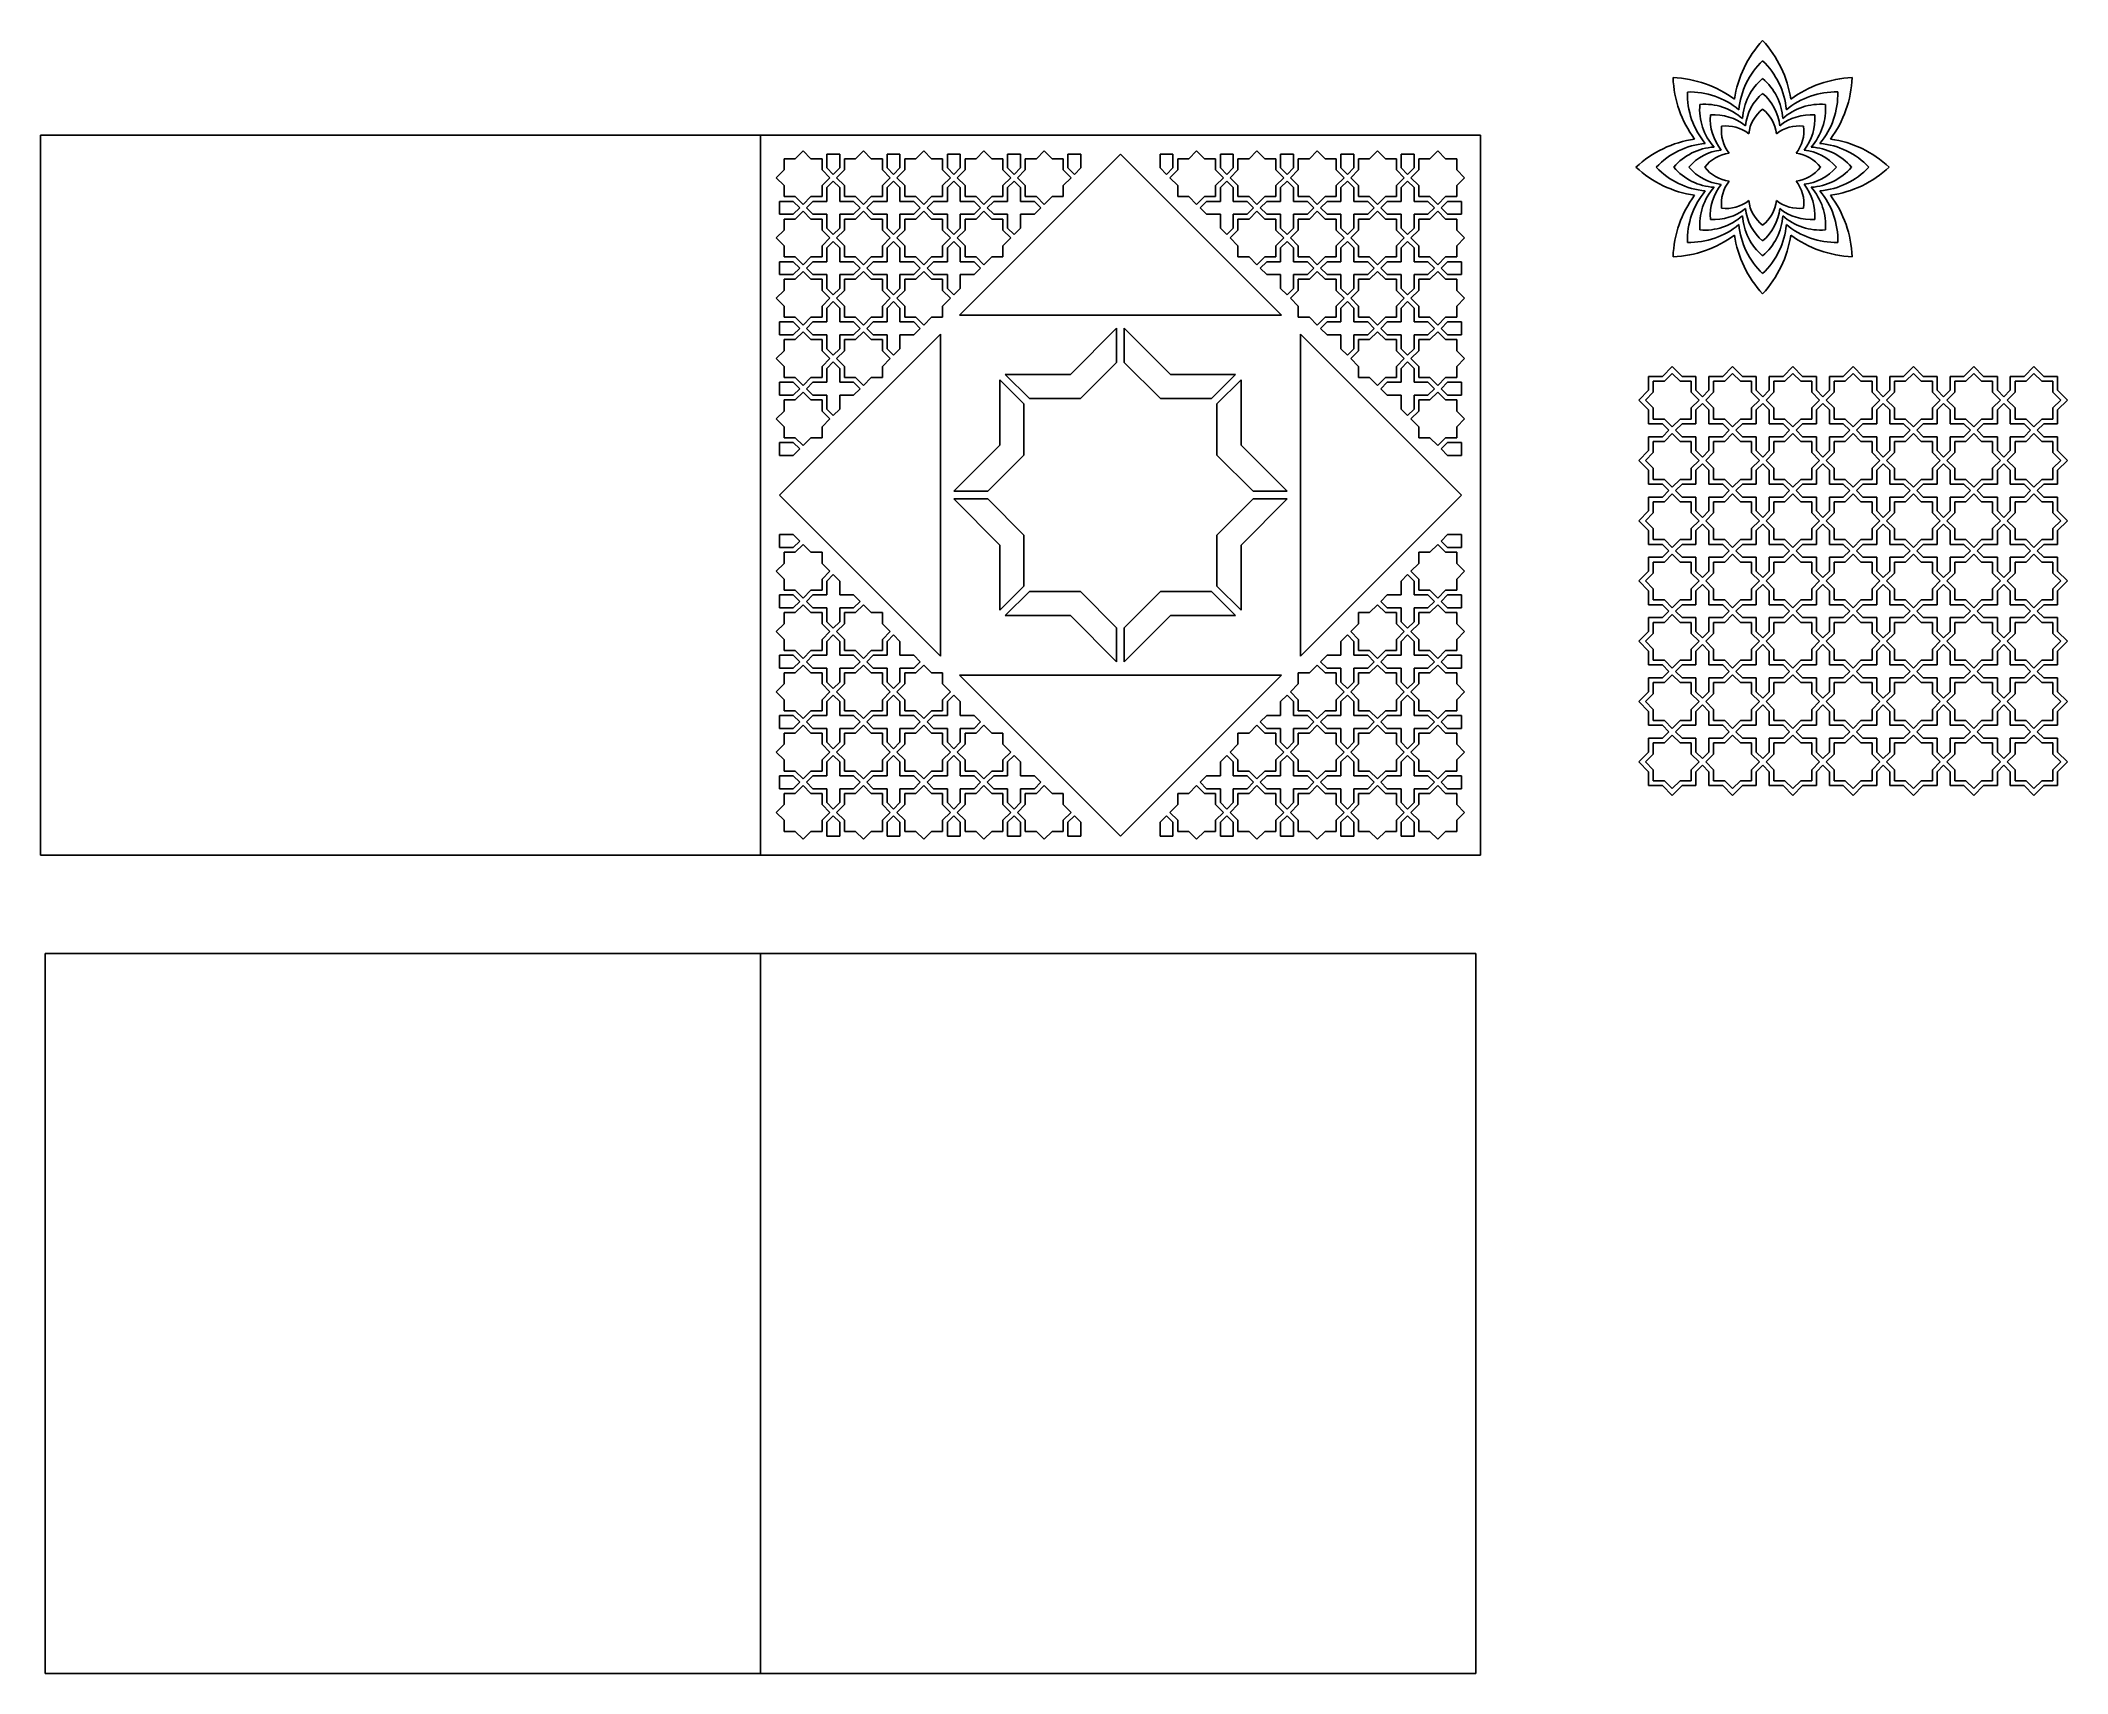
# Model space of a CAD drawing. Extents: x 53 to 428, y -117 to 185.
import ezdxf

# ---------------------------------------------------------------- set-up
doc = ezdxf.new("R2010")
doc.units = 0
doc.layers.get('0').update_dxf_attribs({"linetype": 'CONTINUOUS'})

msp = doc.modelspace()

# ---------------------------------------------------------------- linework, layer by layer
for p, q in [((186.219376, 167.711619), (52.919395, 167.711619)), ((52.919395, 167.711619), (52.919395, 34.411638)), ((186.219376, 167.711619), (319.519358, 167.711619)), ((186.219376, 34.411638), (186.219376, 167.711619)), ((319.519358, 167.711619), (319.519358, 34.411638)), ((190.604244, 163.326751), (192.659081, 163.326751)), ((190.604244, 161.271914), (190.604244, 163.326751)), ((192.659081, 163.326751), (194.112118, 164.779789)), ((194.112118, 164.779789), (195.565156, 163.326751)), ((195.565156, 163.326751), (197.619993, 163.326751)), ((197.619993, 163.326751), (197.619993, 161.271914)), ((198.496966, 164.203725), (198.496966, 161.635169)), ((198.496966, 164.203725), (200.889322, 164.203725)), ((198.496966, 161.635169), (199.693144, 160.438991)), ((199.693144, 160.438991), (200.889322, 161.635169)), ((200.889322, 161.635169), (200.889322, 164.203725)), ((201.766295, 163.326751), (203.821132, 163.326751)), ((201.766295, 161.271914), (201.766295, 163.326751)), ((203.821132, 163.326751), (205.27417, 164.779789)), ((205.27417, 164.779789), (206.727207, 163.326751)), ((206.727207, 163.326751), (208.782044, 163.326751)), ((208.782044, 163.326751), (208.782044, 161.271914)), ((209.659017, 164.203725), (209.659017, 161.635169)), ((209.659017, 164.203725), (212.051373, 164.203725)), ((209.659017, 161.635169), (210.855195, 160.438991)), ((210.855195, 160.438991), (212.051373, 161.635169)), ((212.051373, 161.635169), (212.051373, 164.203725)), ((212.928346, 163.326751), (214.983183, 163.326751)), ((212.928346, 161.271914), (212.928346, 163.326751)), ((214.983183, 163.326751), (216.436221, 164.779789)), ((216.436221, 164.779789), (217.889258, 163.326751)), ((217.889258, 163.326751), (219.944095, 163.326751)), ((219.944095, 163.326751), (219.944095, 161.271914)), ((220.821069, 164.203725), (220.821069, 161.635169)), ((220.821069, 164.203725), (223.213424, 164.203725)), ((220.821069, 161.635169), (222.017246, 160.438991)), ((222.017246, 160.438991), (223.213424, 161.635169)), ((223.052266, 134.386624), (252.869367, 164.203725)), ((223.213424, 161.635169), (223.213424, 164.203725)), ((224.090398, 163.326751), (226.145235, 163.326751)), ((224.090398, 161.271914), (224.090398, 163.326751)), ((226.145235, 163.326751), (227.598272, 164.779789)), ((227.598272, 164.779789), (229.051309, 163.326751)), ((229.051309, 163.326751), (231.106146, 163.326751)), ((231.106146, 163.326751), (231.106146, 161.271914)), ((231.98312, 164.203725), (231.98312, 161.635169)), ((231.98312, 164.203725), (234.375475, 164.203725)), ((231.98312, 161.635169), (233.179297, 160.438991)), ((233.179297, 160.438991), (234.375475, 161.635169)), ((234.375475, 161.635169), (234.375475, 164.203725)), ((235.252449, 163.326751), (237.307286, 163.326751)), ((235.252449, 161.271914), (235.252449, 163.326751)), ((237.307286, 163.326751), (238.760323, 164.779789)), ((238.760323, 164.779789), (240.21336, 163.326751)), ((240.21336, 163.326751), (242.268197, 163.326751)), ((242.268197, 163.326751), (242.268197, 161.271914)), ((243.145171, 164.203725), (243.145171, 161.635169)), ((243.145171, 164.203725), (245.537526, 164.203725)), ((243.145171, 161.635169), (244.341349, 160.438991)), ((244.341349, 160.438991), (245.537526, 161.635169)), ((245.537526, 161.635169), (245.537526, 164.203725)), ((252.869367, 164.203725), (282.686468, 134.386624)), ((262.593563, 164.203725), (260.201208, 164.203725)), ((260.201208, 161.635169), (260.201208, 164.203725)), ((261.397385, 160.438991), (260.201208, 161.635169)), ((262.593563, 161.635169), (261.397385, 160.438991)), ((262.593563, 164.203725), (262.593563, 161.635169)), ((265.525374, 163.326751), (263.470537, 163.326751)), ((263.470537, 163.326751), (263.470537, 161.271914)), ((266.978411, 164.779789), (265.525374, 163.326751)), ((268.431448, 163.326751), (266.978411, 164.779789)), ((270.486285, 163.326751), (268.431448, 163.326751)), ((270.486285, 161.271914), (270.486285, 163.326751)), ((273.755614, 164.203725), (271.363259, 164.203725)), ((271.363259, 161.635169), (271.363259, 164.203725)), ((272.559437, 160.438991), (271.363259, 161.635169)), ((273.755614, 161.635169), (272.559437, 160.438991)), ((273.755614, 164.203725), (273.755614, 161.635169)), ((274.632588, 163.326751), (274.632588, 161.271914)), ((276.687425, 163.326751), (274.632588, 163.326751)), ((278.140462, 164.779789), (276.687425, 163.326751)), ((279.5935, 163.326751), (278.140462, 164.779789)), ((281.648336, 163.326751), (279.5935, 163.326751)), ((281.648336, 161.271914), (281.648336, 163.326751)), ((284.917666, 164.203725), (282.52531, 164.203725)), ((282.52531, 161.635169), (282.52531, 164.203725)), ((283.721488, 160.438991), (282.52531, 161.635169)), ((284.917666, 161.635169), (283.721488, 160.438991)), ((284.917666, 164.203725), (284.917666, 161.635169)), ((287.849476, 163.326751), (285.794639, 163.326751)), ((285.794639, 163.326751), (285.794639, 161.271914)), ((289.302513, 164.779789), (287.849476, 163.326751)), ((290.755551, 163.326751), (289.302513, 164.779789)), ((292.810388, 163.326751), (290.755551, 163.326751)), ((292.810388, 161.271914), (292.810388, 163.326751)), ((296.079717, 164.203725), (293.687361, 164.203725)), ((293.687361, 161.635169), (293.687361, 164.203725)), ((294.883539, 160.438991), (293.687361, 161.635169)), ((296.079717, 161.635169), (294.883539, 160.438991)), ((296.079717, 164.203725), (296.079717, 161.635169)), ((296.95669, 163.326751), (296.95669, 161.271914)), ((299.011527, 163.326751), (296.95669, 163.326751)), ((300.464564, 164.779789), (299.011527, 163.326751)), ((301.917602, 163.326751), (300.464564, 164.779789)), ((303.972439, 163.326751), (301.917602, 163.326751)), ((303.972439, 161.271914), (303.972439, 163.326751)), ((307.241768, 164.203725), (304.849412, 164.203725)), ((304.849412, 161.635169), (304.849412, 164.203725)), ((306.04559, 160.438991), (304.849412, 161.635169)), ((307.241768, 161.635169), (306.04559, 160.438991)), ((307.241768, 164.203725), (307.241768, 161.635169)), ((308.118741, 163.326751), (308.118741, 161.271914)), ((310.173578, 163.326751), (308.118741, 163.326751)), ((311.626616, 164.779789), (310.173578, 163.326751)), ((313.079653, 163.326751), (311.626616, 164.779789)), ((315.13449, 163.326751), (313.079653, 163.326751)), ((315.13449, 161.271914), (315.13449, 163.326751)), ((189.151207, 159.818877), (190.604244, 161.271914)), ((190.604244, 158.36584), (189.151207, 159.818877)), ((190.604244, 156.311003), (190.604244, 158.36584)), ((197.619993, 161.271914), (199.07303, 159.818877)), ((199.07303, 159.818877), (197.619993, 158.36584)), ((197.619993, 158.36584), (197.619993, 156.311003)), ((199.693144, 159.198763), (198.496966, 158.002585)), ((198.496966, 158.002585), (198.496966, 155.434029)), ((200.889322, 158.002585), (199.693144, 159.198763)), ((200.313258, 159.818877), (201.766295, 161.271914)), ((201.766295, 158.36584), (200.313258, 159.818877)), ((200.889322, 155.434029), (200.889322, 158.002585)), ((201.766295, 156.311003), (201.766295, 158.36584)), ((208.782044, 161.271914), (210.235081, 159.818877)), ((210.235081, 159.818877), (208.782044, 158.36584)), ((208.782044, 158.36584), (208.782044, 156.311003)), ((210.855195, 159.198763), (209.659017, 158.002585)), ((209.659017, 158.002585), (209.659017, 155.434029)), ((212.051373, 158.002585), (210.855195, 159.198763)), ((211.475309, 159.818877), (212.928346, 161.271914)), ((212.928346, 158.36584), (211.475309, 159.818877)), ((212.051373, 155.434029), (212.051373, 158.002585)), ((212.928346, 156.311003), (212.928346, 158.36584)), ((219.944095, 161.271914), (221.397132, 159.818877)), ((221.397132, 159.818877), (219.944095, 158.36584)), ((219.944095, 158.36584), (219.944095, 156.311003)), ((222.017246, 159.198763), (220.821069, 158.002585)), ((220.821069, 158.002585), (220.821069, 155.434029)), ((223.213424, 158.002585), (222.017246, 159.198763)), ((222.63736, 159.818877), (224.090398, 161.271914)), ((224.090398, 158.36584), (222.63736, 159.818877)), ((223.213424, 155.434029), (223.213424, 158.002585)), ((224.090398, 156.311003), (224.090398, 158.36584)), ((231.106146, 161.271914), (232.559183, 159.818877)), ((232.559183, 159.818877), (231.106146, 158.36584)), ((231.106146, 158.36584), (231.106146, 156.311003)), ((233.179297, 159.198763), (231.98312, 158.002585)), ((231.98312, 158.002585), (231.98312, 155.434029)), ((234.375475, 158.002585), (233.179297, 159.198763)), ((233.799411, 159.818877), (235.252449, 161.271914)), ((235.252449, 158.36584), (233.799411, 159.818877)), ((234.375475, 155.434029), (234.375475, 158.002585)), ((235.252449, 156.311003), (235.252449, 158.36584)), ((242.268197, 161.271914), (243.721235, 159.818877)), ((243.721235, 159.818877), (242.268197, 158.36584)), ((242.268197, 158.36584), (242.268197, 156.311003)), ((263.470537, 161.271914), (262.017499, 159.818877)), ((262.017499, 159.818877), (263.470537, 158.36584)), ((263.470537, 158.36584), (263.470537, 156.311003)), ((271.939323, 159.818877), (270.486285, 161.271914)), ((270.486285, 158.36584), (271.939323, 159.818877)), ((270.486285, 156.311003), (270.486285, 158.36584)), ((271.363259, 158.002585), (272.559437, 159.198763)), ((271.363259, 155.434029), (271.363259, 158.002585)), ((272.559437, 159.198763), (273.755614, 158.002585)), ((274.632588, 161.271914), (273.179551, 159.818877)), ((273.179551, 159.818877), (274.632588, 158.36584)), ((273.755614, 158.002585), (273.755614, 155.434029)), ((274.632588, 158.36584), (274.632588, 156.311003)), ((283.101374, 159.818877), (281.648336, 161.271914)), ((281.648336, 158.36584), (283.101374, 159.818877)), ((281.648336, 156.311003), (281.648336, 158.36584)), ((282.52531, 158.002585), (283.721488, 159.198763)), ((282.52531, 155.434029), (282.52531, 158.002585)), ((283.721488, 159.198763), (284.917666, 158.002585)), ((285.794639, 161.271914), (284.341602, 159.818877)), ((284.341602, 159.818877), (285.794639, 158.36584)), ((284.917666, 158.002585), (284.917666, 155.434029)), ((285.794639, 158.36584), (285.794639, 156.311003)), ((294.263425, 159.818877), (292.810388, 161.271914)), ((292.810388, 158.36584), (294.263425, 159.818877)), ((292.810388, 156.311003), (292.810388, 158.36584)), ((293.687361, 158.002585), (294.883539, 159.198763)), ((293.687361, 155.434029), (293.687361, 158.002585)), ((294.883539, 159.198763), (296.079717, 158.002585)), ((296.95669, 161.271914), (295.503653, 159.818877)), ((295.503653, 159.818877), (296.95669, 158.36584)), ((296.079717, 158.002585), (296.079717, 155.434029)), ((296.95669, 158.36584), (296.95669, 156.311003)), ((305.425476, 159.818877), (303.972439, 161.271914)), ((303.972439, 158.36584), (305.425476, 159.818877)), ((303.972439, 156.311003), (303.972439, 158.36584)), ((304.849412, 158.002585), (306.04559, 159.198763)), ((304.849412, 155.434029), (304.849412, 158.002585)), ((306.04559, 159.198763), (307.241768, 158.002585)), ((308.118741, 161.271914), (306.665704, 159.818877)), ((306.665704, 159.818877), (308.118741, 158.36584)), ((307.241768, 158.002585), (307.241768, 155.434029)), ((308.118741, 158.36584), (308.118741, 156.311003)), ((316.587527, 159.818877), (315.13449, 161.271914)), ((315.13449, 158.36584), (316.587527, 159.818877)), ((315.13449, 156.311003), (315.13449, 158.36584)), ((192.295827, 155.434029), (189.727271, 155.434029)), ((189.727271, 155.434029), (189.727271, 153.041674)), ((192.659081, 156.311003), (190.604244, 156.311003)), ((193.492004, 154.237852), (192.295827, 155.434029)), ((192.295827, 153.041674), (193.492004, 154.237852)), ((194.112118, 154.857966), (192.659081, 156.311003)), ((195.565156, 156.311003), (194.112118, 154.857966)), ((195.92841, 155.434029), (194.732232, 154.237852)), ((194.732232, 154.237852), (195.92841, 153.041674)), ((197.619993, 156.311003), (195.565156, 156.311003)), ((198.496966, 155.434029), (195.92841, 155.434029)), ((203.457878, 155.434029), (200.889322, 155.434029)), ((203.821132, 156.311003), (201.766295, 156.311003)), ((204.654056, 154.237852), (203.457878, 155.434029)), ((203.457878, 153.041674), (204.654056, 154.237852)), ((205.27417, 154.857966), (203.821132, 156.311003)), ((206.727207, 156.311003), (205.27417, 154.857966)), ((207.090461, 155.434029), (205.894284, 154.237852)), ((205.894284, 154.237852), (207.090461, 153.041674)), ((208.782044, 156.311003), (206.727207, 156.311003)), ((209.659017, 155.434029), (207.090461, 155.434029)), ((214.619929, 155.434029), (212.051373, 155.434029)), ((214.983183, 156.311003), (212.928346, 156.311003)), ((215.816107, 154.237852), (214.619929, 155.434029)), ((214.619929, 153.041674), (215.816107, 154.237852)), ((216.436221, 154.857966), (214.983183, 156.311003)), ((217.889258, 156.311003), (216.436221, 154.857966)), ((218.252512, 155.434029), (217.056335, 154.237852)), ((217.056335, 154.237852), (218.252512, 153.041674)), ((219.944095, 156.311003), (217.889258, 156.311003)), ((220.821069, 155.434029), (218.252512, 155.434029)), ((225.78198, 155.434029), (223.213424, 155.434029)), ((226.145235, 156.311003), (224.090398, 156.311003)), ((226.978158, 154.237852), (225.78198, 155.434029)), ((225.78198, 153.041674), (226.978158, 154.237852)), ((227.598272, 154.857966), (226.145235, 156.311003)), ((229.051309, 156.311003), (227.598272, 154.857966)), ((229.414564, 155.434029), (228.218386, 154.237852)), ((228.218386, 154.237852), (229.414564, 153.041674)), ((231.106146, 156.311003), (229.051309, 156.311003)), ((231.98312, 155.434029), (229.414564, 155.434029)), ((236.944031, 155.434029), (234.375475, 155.434029)), ((237.307286, 156.311003), (235.252449, 156.311003)), ((238.140209, 154.237852), (236.944031, 155.434029)), ((236.944031, 153.041674), (238.140209, 154.237852)), ((238.760323, 154.857966), (237.307286, 156.311003)), ((240.21336, 156.311003), (238.760323, 154.857966)), ((242.268197, 156.311003), (240.21336, 156.311003)), ((263.470537, 156.311003), (265.525374, 156.311003)), ((265.525374, 156.311003), (266.978411, 154.857966)), ((266.978411, 154.857966), (268.431448, 156.311003)), ((267.598525, 154.237852), (268.794703, 155.434029)), ((268.794703, 153.041674), (267.598525, 154.237852)), ((268.431448, 156.311003), (270.486285, 156.311003)), ((268.794703, 155.434029), (271.363259, 155.434029)), ((273.755614, 155.434029), (276.324171, 155.434029)), ((274.632588, 156.311003), (276.687425, 156.311003)), ((276.324171, 155.434029), (277.520348, 154.237852)), ((277.520348, 154.237852), (276.324171, 153.041674)), ((276.687425, 156.311003), (278.140462, 154.857966)), ((278.140462, 154.857966), (279.5935, 156.311003)), ((278.760576, 154.237852), (279.956754, 155.434029)), ((279.956754, 153.041674), (278.760576, 154.237852)), ((279.5935, 156.311003), (281.648336, 156.311003)), ((279.956754, 155.434029), (282.52531, 155.434029)), ((284.917666, 155.434029), (287.486222, 155.434029)), ((285.794639, 156.311003), (287.849476, 156.311003)), ((287.486222, 155.434029), (288.682399, 154.237852)), ((288.682399, 154.237852), (287.486222, 153.041674)), ((287.849476, 156.311003), (289.302513, 154.857966)), ((289.302513, 154.857966), (290.755551, 156.311003)), ((289.922627, 154.237852), (291.118805, 155.434029)), ((291.118805, 153.041674), (289.922627, 154.237852)), ((290.755551, 156.311003), (292.810388, 156.311003)), ((291.118805, 155.434029), (293.687361, 155.434029)), ((296.079717, 155.434029), (298.648273, 155.434029)), ((296.95669, 156.311003), (299.011527, 156.311003)), ((298.648273, 155.434029), (299.844451, 154.237852)), ((299.844451, 154.237852), (298.648273, 153.041674)), ((299.011527, 156.311003), (300.464564, 154.857966)), ((300.464564, 154.857966), (301.917602, 156.311003)), ((301.084678, 154.237852), (302.280856, 155.434029)), ((302.280856, 153.041674), (301.084678, 154.237852)), ((301.917602, 156.311003), (303.972439, 156.311003)), ((302.280856, 155.434029), (304.849412, 155.434029)), ((307.241768, 155.434029), (309.810324, 155.434029)), ((308.118741, 156.311003), (310.173578, 156.311003)), ((309.810324, 155.434029), (311.006502, 154.237852)), ((311.006502, 154.237852), (309.810324, 153.041674)), ((310.173578, 156.311003), (311.626616, 154.857966)), ((311.626616, 154.857966), (313.079653, 156.311003)), ((312.24673, 154.237852), (313.442907, 155.434029)), ((313.442907, 153.041674), (312.24673, 154.237852)), ((313.079653, 156.311003), (315.13449, 156.311003)), ((313.442907, 155.434029), (316.011463, 155.434029)), ((316.011463, 155.434029), (316.011463, 153.041674)), ((189.727271, 153.041674), (192.295827, 153.041674)), ((190.604244, 152.1647), (192.659081, 152.1647)), ((190.604244, 150.109863), (190.604244, 152.1647)), ((192.659081, 152.1647), (194.112118, 153.617738)), ((194.112118, 153.617738), (195.565156, 152.1647)), ((195.565156, 152.1647), (197.619993, 152.1647)), ((195.92841, 153.041674), (198.496966, 153.041674)), ((197.619993, 152.1647), (197.619993, 150.109863)), ((198.496966, 153.041674), (198.496966, 150.473118)), ((198.496966, 150.473118), (199.693144, 149.27694)), ((199.693144, 149.27694), (200.889322, 150.473118)), ((200.889322, 153.041674), (203.457878, 153.041674)), ((200.889322, 150.473118), (200.889322, 153.041674)), ((201.766295, 152.1647), (203.821132, 152.1647)), ((201.766295, 150.109863), (201.766295, 152.1647)), ((203.821132, 152.1647), (205.27417, 153.617738)), ((205.27417, 153.617738), (206.727207, 152.1647)), ((206.727207, 152.1647), (208.782044, 152.1647)), ((207.090461, 153.041674), (209.659017, 153.041674)), ((208.782044, 152.1647), (208.782044, 150.109863)), ((209.659017, 153.041674), (209.659017, 150.473118)), ((209.659017, 150.473118), (210.855195, 149.27694)), ((210.855195, 149.27694), (212.051373, 150.473118)), ((212.051373, 153.041674), (214.619929, 153.041674)), ((212.051373, 150.473118), (212.051373, 153.041674)), ((212.928346, 152.1647), (214.983183, 152.1647)), ((212.928346, 150.109863), (212.928346, 152.1647)), ((214.983183, 152.1647), (216.436221, 153.617738)), ((216.436221, 153.617738), (217.889258, 152.1647)), ((217.889258, 152.1647), (219.944095, 152.1647)), ((218.252512, 153.041674), (220.821069, 153.041674)), ((219.944095, 152.1647), (219.944095, 150.109863)), ((220.821069, 153.041674), (220.821069, 150.473118)), ((220.821069, 150.473118), (222.017246, 149.27694)), ((222.017246, 149.27694), (223.213424, 150.473118)), ((223.213424, 153.041674), (225.78198, 153.041674)), ((223.213424, 150.473118), (223.213424, 153.041674)), ((224.090398, 152.1647), (226.145235, 152.1647)), ((224.090398, 150.109863), (224.090398, 152.1647)), ((226.145235, 152.1647), (227.598272, 153.617738)), ((227.598272, 153.617738), (229.051309, 152.1647)), ((229.051309, 152.1647), (231.106146, 152.1647)), ((229.414564, 153.041674), (231.98312, 153.041674)), ((231.106146, 152.1647), (231.106146, 150.109863)), ((231.98312, 153.041674), (231.98312, 150.473118)), ((231.98312, 150.473118), (233.179297, 149.27694)), ((233.179297, 149.27694), (234.375475, 150.473118)), ((234.375475, 153.041674), (236.944031, 153.041674)), ((234.375475, 150.473118), (234.375475, 153.041674)), ((271.363259, 153.041674), (268.794703, 153.041674)), ((271.363259, 150.473118), (271.363259, 153.041674)), ((272.559437, 149.27694), (271.363259, 150.473118)), ((273.755614, 150.473118), (272.559437, 149.27694)), ((276.324171, 153.041674), (273.755614, 153.041674)), ((273.755614, 153.041674), (273.755614, 150.473118)), ((276.687425, 152.1647), (274.632588, 152.1647)), ((274.632588, 152.1647), (274.632588, 150.109863)), ((278.140462, 153.617738), (276.687425, 152.1647)), ((279.5935, 152.1647), (278.140462, 153.617738)), ((281.648336, 152.1647), (279.5935, 152.1647)), ((282.52531, 153.041674), (279.956754, 153.041674)), ((281.648336, 150.109863), (281.648336, 152.1647)), ((282.52531, 150.473118), (282.52531, 153.041674)), ((283.721488, 149.27694), (282.52531, 150.473118)), ((284.917666, 150.473118), (283.721488, 149.27694)), ((287.486222, 153.041674), (284.917666, 153.041674)), ((284.917666, 153.041674), (284.917666, 150.473118)), ((285.794639, 152.1647), (285.794639, 150.109863)), ((287.849476, 152.1647), (285.794639, 152.1647)), ((289.302513, 153.617738), (287.849476, 152.1647)), ((290.755551, 152.1647), (289.302513, 153.617738)), ((292.810388, 152.1647), (290.755551, 152.1647)), ((293.687361, 153.041674), (291.118805, 153.041674)), ((292.810388, 150.109863), (292.810388, 152.1647)), ((293.687361, 150.473118), (293.687361, 153.041674)), ((294.883539, 149.27694), (293.687361, 150.473118)), ((296.079717, 150.473118), (294.883539, 149.27694)), ((296.079717, 153.041674), (296.079717, 150.473118)), ((298.648273, 153.041674), (296.079717, 153.041674)), ((296.95669, 152.1647), (296.95669, 150.109863)), ((299.011527, 152.1647), (296.95669, 152.1647)), ((300.464564, 153.617738), (299.011527, 152.1647)), ((301.917602, 152.1647), (300.464564, 153.617738)), ((303.972439, 152.1647), (301.917602, 152.1647)), ((304.849412, 153.041674), (302.280856, 153.041674)), ((303.972439, 150.109863), (303.972439, 152.1647)), ((304.849412, 150.473118), (304.849412, 153.041674)), ((306.04559, 149.27694), (304.849412, 150.473118)), ((307.241768, 150.473118), (306.04559, 149.27694)), ((307.241768, 153.041674), (307.241768, 150.473118)), ((309.810324, 153.041674), (307.241768, 153.041674)), ((308.118741, 152.1647), (308.118741, 150.109863)), ((310.173578, 152.1647), (308.118741, 152.1647)), ((311.626616, 153.617738), (310.173578, 152.1647)), ((313.079653, 152.1647), (311.626616, 153.617738)), ((315.13449, 152.1647), (313.079653, 152.1647)), ((316.011463, 153.041674), (313.442907, 153.041674)), ((315.13449, 150.109863), (315.13449, 152.1647)), ((189.151207, 148.656826), (190.604244, 150.109863)), ((190.604244, 147.203789), (189.151207, 148.656826)), ((190.604244, 145.148952), (190.604244, 147.203789)), ((197.619993, 150.109863), (199.07303, 148.656826)), ((199.07303, 148.656826), (197.619993, 147.203789)), ((197.619993, 147.203789), (197.619993, 145.148952)), ((199.693144, 148.036712), (198.496966, 146.840534)), ((198.496966, 146.840534), (198.496966, 144.271978)), ((200.889322, 146.840534), (199.693144, 148.036712)), ((200.313258, 148.656826), (201.766295, 150.109863)), ((201.766295, 147.203789), (200.313258, 148.656826)), ((200.889322, 144.271978), (200.889322, 146.840534)), ((201.766295, 145.148952), (201.766295, 147.203789)), ((208.782044, 150.109863), (210.235081, 148.656826)), ((210.235081, 148.656826), (208.782044, 147.203789)), ((208.782044, 147.203789), (208.782044, 145.148952)), ((210.855195, 148.036712), (209.659017, 146.840534)), ((209.659017, 146.840534), (209.659017, 144.271978)), ((212.051373, 146.840534), (210.855195, 148.036712)), ((211.475309, 148.656826), (212.928346, 150.109863)), ((212.928346, 147.203789), (211.475309, 148.656826)), ((212.051373, 144.271978), (212.051373, 146.840534)), ((212.928346, 145.148952), (212.928346, 147.203789)), ((219.944095, 150.109863), (221.397132, 148.656826)), ((221.397132, 148.656826), (219.944095, 147.203789)), ((219.944095, 147.203789), (219.944095, 145.148952)), ((222.017246, 148.036712), (220.821069, 146.840534)), ((220.821069, 146.840534), (220.821069, 144.271978)), ((223.213424, 146.840534), (222.017246, 148.036712)), ((222.63736, 148.656826), (224.090398, 150.109863)), ((224.090398, 147.203789), (222.63736, 148.656826)), ((223.213424, 144.271978), (223.213424, 146.840534)), ((224.090398, 145.148952), (224.090398, 147.203789)), ((231.106146, 150.109863), (232.559183, 148.656826)), ((232.559183, 148.656826), (231.106146, 147.203789)), ((231.106146, 147.203789), (231.106146, 145.148952)), ((274.632588, 150.109863), (273.179551, 148.656826)), ((273.179551, 148.656826), (274.632588, 147.203789)), ((274.632588, 147.203789), (274.632588, 145.148952)), ((283.101374, 148.656826), (281.648336, 150.109863)), ((281.648336, 147.203789), (283.101374, 148.656826)), ((281.648336, 145.148952), (281.648336, 147.203789)), ((282.52531, 146.840534), (283.721488, 148.036712)), ((282.52531, 144.271978), (282.52531, 146.840534)), ((283.721488, 148.036712), (284.917666, 146.840534)), ((285.794639, 150.109863), (284.341602, 148.656826)), ((284.341602, 148.656826), (285.794639, 147.203789)), ((284.917666, 146.840534), (284.917666, 144.271978)), ((285.794639, 147.203789), (285.794639, 145.148952)), ((294.263425, 148.656826), (292.810388, 150.109863)), ((292.810388, 147.203789), (294.263425, 148.656826)), ((292.810388, 145.148952), (292.810388, 147.203789)), ((293.687361, 146.840534), (294.883539, 148.036712)), ((293.687361, 144.271978), (293.687361, 146.840534)), ((294.883539, 148.036712), (296.079717, 146.840534)), ((296.95669, 150.109863), (295.503653, 148.656826)), ((295.503653, 148.656826), (296.95669, 147.203789)), ((296.079717, 146.840534), (296.079717, 144.271978)), ((296.95669, 147.203789), (296.95669, 145.148952)), ((305.425476, 148.656826), (303.972439, 150.109863)), ((303.972439, 147.203789), (305.425476, 148.656826)), ((303.972439, 145.148952), (303.972439, 147.203789)), ((304.849412, 146.840534), (306.04559, 148.036712)), ((304.849412, 144.271978), (304.849412, 146.840534)), ((306.04559, 148.036712), (307.241768, 146.840534)), ((308.118741, 150.109863), (306.665704, 148.656826)), ((306.665704, 148.656826), (308.118741, 147.203789)), ((307.241768, 146.840534), (307.241768, 144.271978)), ((308.118741, 147.203789), (308.118741, 145.148952)), ((316.587527, 148.656826), (315.13449, 150.109863)), ((315.13449, 147.203789), (316.587527, 148.656826)), ((315.13449, 145.148952), (315.13449, 147.203789)), ((192.295827, 144.271978), (189.727271, 144.271978)), ((189.727271, 144.271978), (189.727271, 141.879623)), ((192.659081, 145.148952), (190.604244, 145.148952)), ((193.492004, 143.0758), (192.295827, 144.271978)), ((192.295827, 141.879623), (193.492004, 143.0758)), ((194.112118, 143.695914), (192.659081, 145.148952)), ((195.565156, 145.148952), (194.112118, 143.695914)), ((195.92841, 144.271978), (194.732232, 143.0758)), ((194.732232, 143.0758), (195.92841, 141.879623)), ((197.619993, 145.148952), (195.565156, 145.148952)), ((198.496966, 144.271978), (195.92841, 144.271978)), ((203.457878, 144.271978), (200.889322, 144.271978)), ((203.821132, 145.148952), (201.766295, 145.148952)), ((204.654056, 143.0758), (203.457878, 144.271978)), ((203.457878, 141.879623), (204.654056, 143.0758)), ((205.27417, 143.695914), (203.821132, 145.148952)), ((206.727207, 145.148952), (205.27417, 143.695914)), ((207.090461, 144.271978), (205.894284, 143.0758)), ((205.894284, 143.0758), (207.090461, 141.879623)), ((208.782044, 145.148952), (206.727207, 145.148952)), ((209.659017, 144.271978), (207.090461, 144.271978)), ((214.619929, 144.271978), (212.051373, 144.271978)), ((214.983183, 145.148952), (212.928346, 145.148952)), ((215.816107, 143.0758), (214.619929, 144.271978)), ((214.619929, 141.879623), (215.816107, 143.0758)), ((216.436221, 143.695914), (214.983183, 145.148952)), ((217.889258, 145.148952), (216.436221, 143.695914)), ((218.252512, 144.271978), (217.056335, 143.0758)), ((217.056335, 143.0758), (218.252512, 141.879623)), ((219.944095, 145.148952), (217.889258, 145.148952)), ((220.821069, 144.271978), (218.252512, 144.271978)), ((225.78198, 144.271978), (223.213424, 144.271978)), ((226.145235, 145.148952), (224.090398, 145.148952)), ((226.978158, 143.0758), (225.78198, 144.271978)), ((225.78198, 141.879623), (226.978158, 143.0758)), ((227.598272, 143.695914), (226.145235, 145.148952)), ((229.051309, 145.148952), (227.598272, 143.695914)), ((231.106146, 145.148952), (229.051309, 145.148952)), ((274.632588, 145.148952), (276.687425, 145.148952)), ((276.687425, 145.148952), (278.140462, 143.695914)), ((278.140462, 143.695914), (279.5935, 145.148952)), ((278.760576, 143.0758), (279.956754, 144.271978)), ((279.956754, 141.879623), (278.760576, 143.0758)), ((279.5935, 145.148952), (281.648336, 145.148952)), ((279.956754, 144.271978), (282.52531, 144.271978)), ((284.917666, 144.271978), (287.486222, 144.271978)), ((285.794639, 145.148952), (287.849476, 145.148952)), ((287.486222, 144.271978), (288.682399, 143.0758)), ((288.682399, 143.0758), (287.486222, 141.879623)), ((287.849476, 145.148952), (289.302513, 143.695914)), ((289.302513, 143.695914), (290.755551, 145.148952)), ((289.922627, 143.0758), (291.118805, 144.271978)), ((291.118805, 141.879623), (289.922627, 143.0758)), ((290.755551, 145.148952), (292.810388, 145.148952)), ((291.118805, 144.271978), (293.687361, 144.271978)), ((296.079717, 144.271978), (298.648273, 144.271978)), ((296.95669, 145.148952), (299.011527, 145.148952)), ((298.648273, 144.271978), (299.844451, 143.0758)), ((299.844451, 143.0758), (298.648273, 141.879623)), ((299.011527, 145.148952), (300.464564, 143.695914)), ((300.464564, 143.695914), (301.917602, 145.148952)), ((301.084678, 143.0758), (302.280856, 144.271978)), ((302.280856, 141.879623), (301.084678, 143.0758)), ((301.917602, 145.148952), (303.972439, 145.148952)), ((302.280856, 144.271978), (304.849412, 144.271978)), ((307.241768, 144.271978), (309.810324, 144.271978)), ((308.118741, 145.148952), (310.173578, 145.148952)), ((309.810324, 144.271978), (311.006502, 143.0758)), ((311.006502, 143.0758), (309.810324, 141.879623)), ((310.173578, 145.148952), (311.626616, 143.695914)), ((311.626616, 143.695914), (313.079653, 145.148952)), ((312.24673, 143.0758), (313.442907, 144.271978)), ((313.442907, 141.879623), (312.24673, 143.0758)), ((313.079653, 145.148952), (315.13449, 145.148952)), ((313.442907, 144.271978), (316.011463, 144.271978)), ((316.011463, 144.271978), (316.011463, 141.879623)), ((189.151207, 137.494775), (190.604244, 138.947812)), ((189.727271, 141.879623), (192.295827, 141.879623)), ((190.604244, 141.002649), (192.659081, 141.002649)), ((190.604244, 138.947812), (190.604244, 141.002649)), ((192.659081, 141.002649), (194.112118, 142.455686)), ((194.112118, 142.455686), (195.565156, 141.002649)), ((195.565156, 141.002649), (197.619993, 141.002649)), ((195.92841, 141.879623), (198.496966, 141.879623)), ((197.619993, 141.002649), (197.619993, 138.947812)), ((197.619993, 138.947812), (199.07303, 137.494775)), ((198.496966, 141.879623), (198.496966, 139.311067)), ((198.496966, 139.311067), (199.693144, 138.114889)), ((199.693144, 138.114889), (200.889322, 139.311067)), ((200.313258, 137.494775), (201.766295, 138.947812)), ((200.889322, 139.311067), (200.889322, 141.879623)), ((200.889322, 141.879623), (203.457878, 141.879623)), ((201.766295, 138.947812), (201.766295, 141.002649)), ((201.766295, 141.002649), (203.821132, 141.002649)), ((203.821132, 141.002649), (205.27417, 142.455686)), ((205.27417, 142.455686), (206.727207, 141.002649)), ((206.727207, 141.002649), (208.782044, 141.002649)), ((207.090461, 141.879623), (209.659017, 141.879623)), ((208.782044, 141.002649), (208.782044, 138.947812)), ((208.782044, 138.947812), (210.235081, 137.494775)), ((209.659017, 141.879623), (209.659017, 139.311067)), ((209.659017, 139.311067), (210.855195, 138.114889)), ((210.855195, 138.114889), (212.051373, 139.311067)), ((211.475309, 137.494775), (212.928346, 138.947812)), ((212.051373, 141.879623), (214.619929, 141.879623)), ((212.051373, 139.311067), (212.051373, 141.879623)), ((212.928346, 141.002649), (214.983183, 141.002649)), ((212.928346, 138.947812), (212.928346, 141.002649)), ((214.983183, 141.002649), (216.436221, 142.455686)), ((216.436221, 142.455686), (217.889258, 141.002649)), ((217.889258, 141.002649), (219.944095, 141.002649)), ((218.252512, 141.879623), (220.821069, 141.879623)), ((219.944095, 141.002649), (219.944095, 138.947812)), ((219.944095, 138.947812), (221.397132, 137.494775)), ((220.821069, 141.879623), (220.821069, 139.311067)), ((220.821069, 139.311067), (222.017246, 138.114889)), ((222.017246, 138.114889), (223.213424, 139.311067)), ((223.213424, 139.311067), (223.213424, 141.879623)), ((223.213424, 141.879623), (225.78198, 141.879623)), ((282.52531, 141.879623), (279.956754, 141.879623)), ((282.52531, 139.311067), (282.52531, 141.879623)), ((283.721488, 138.114889), (282.52531, 139.311067)), ((284.917666, 139.311067), (283.721488, 138.114889)), ((285.794639, 138.947812), (284.341602, 137.494775)), ((287.486222, 141.879623), (284.917666, 141.879623)), ((284.917666, 141.879623), (284.917666, 139.311067)), ((285.794639, 141.002649), (285.794639, 138.947812)), ((287.849476, 141.002649), (285.794639, 141.002649)), ((289.302513, 142.455686), (287.849476, 141.002649)), ((290.755551, 141.002649), (289.302513, 142.455686)), ((292.810388, 141.002649), (290.755551, 141.002649)), ((293.687361, 141.879623), (291.118805, 141.879623)), ((292.810388, 138.947812), (292.810388, 141.002649)), ((294.263425, 137.494775), (292.810388, 138.947812)), ((293.687361, 139.311067), (293.687361, 141.879623)), ((294.883539, 138.114889), (293.687361, 139.311067)), ((296.079717, 139.311067), (294.883539, 138.114889)), ((296.95669, 138.947812), (295.503653, 137.494775)), ((296.079717, 141.879623), (296.079717, 139.311067)), ((298.648273, 141.879623), (296.079717, 141.879623)), ((296.95669, 141.002649), (296.95669, 138.947812)), ((299.011527, 141.002649), (296.95669, 141.002649)), ((300.464564, 142.455686), (299.011527, 141.002649)), ((301.917602, 141.002649), (300.464564, 142.455686)), ((303.972439, 141.002649), (301.917602, 141.002649)), ((304.849412, 141.879623), (302.280856, 141.879623)), ((303.972439, 138.947812), (303.972439, 141.002649)), ((305.425476, 137.494775), (303.972439, 138.947812)), ((304.849412, 139.311067), (304.849412, 141.879623)), ((306.04559, 138.114889), (304.849412, 139.311067)), ((307.241768, 139.311067), (306.04559, 138.114889)), ((308.118741, 138.947812), (306.665704, 137.494775)), ((307.241768, 141.879623), (307.241768, 139.311067)), ((309.810324, 141.879623), (307.241768, 141.879623)), ((308.118741, 141.002649), (308.118741, 138.947812)), ((310.173578, 141.002649), (308.118741, 141.002649)), ((311.626616, 142.455686), (310.173578, 141.002649)), ((313.079653, 141.002649), (311.626616, 142.455686)), ((315.13449, 141.002649), (313.079653, 141.002649)), ((316.011463, 141.879623), (313.442907, 141.879623)), ((315.13449, 138.947812), (315.13449, 141.002649)), ((316.587527, 137.494775), (315.13449, 138.947812)), ((190.604244, 136.041737), (189.151207, 137.494775)), ((190.604244, 133.986901), (190.604244, 136.041737)), ((199.07303, 137.494775), (197.619993, 136.041737)), ((197.619993, 136.041737), (197.619993, 133.986901)), ((199.693144, 136.874661), (198.496966, 135.678483)), ((198.496966, 135.678483), (198.496966, 133.109927)), ((200.889322, 135.678483), (199.693144, 136.874661)), ((201.766295, 136.041737), (200.313258, 137.494775)), ((200.889322, 133.109927), (200.889322, 135.678483)), ((201.766295, 133.986901), (201.766295, 136.041737)), ((210.235081, 137.494775), (208.782044, 136.041737)), ((208.782044, 136.041737), (208.782044, 133.986901)), ((210.855195, 136.874661), (209.659017, 135.678483)), ((209.659017, 135.678483), (209.659017, 133.109927)), ((212.051373, 135.678483), (210.855195, 136.874661)), ((212.928346, 136.041737), (211.475309, 137.494775)), ((212.051373, 133.109927), (212.051373, 135.678483)), ((212.928346, 133.986901), (212.928346, 136.041737)), ((221.397132, 137.494775), (219.944095, 136.041737)), ((219.944095, 136.041737), (219.944095, 133.986901)), ((284.341602, 137.494775), (285.794639, 136.041737)), ((285.794639, 136.041737), (285.794639, 133.986901)), ((292.810388, 136.041737), (294.263425, 137.494775)), ((292.810388, 133.986901), (292.810388, 136.041737)), ((293.687361, 135.678483), (294.883539, 136.874661)), ((293.687361, 133.109927), (293.687361, 135.678483)), ((294.883539, 136.874661), (296.079717, 135.678483)), ((295.503653, 137.494775), (296.95669, 136.041737)), ((296.079717, 135.678483), (296.079717, 133.109927)), ((296.95669, 136.041737), (296.95669, 133.986901)), ((303.972439, 136.041737), (305.425476, 137.494775)), ((303.972439, 133.986901), (303.972439, 136.041737)), ((304.849412, 135.678483), (306.04559, 136.874661)), ((304.849412, 133.109927), (304.849412, 135.678483)), ((306.04559, 136.874661), (307.241768, 135.678483)), ((306.665704, 137.494775), (308.118741, 136.041737)), ((307.241768, 135.678483), (307.241768, 133.109927)), ((308.118741, 136.041737), (308.118741, 133.986901)), ((315.13449, 136.041737), (316.587527, 137.494775)), ((315.13449, 133.986901), (315.13449, 136.041737)), ((192.295827, 133.109927), (189.727271, 133.109927)), ((189.727271, 133.109927), (189.727271, 130.717572)), ((192.659081, 133.986901), (190.604244, 133.986901)), ((193.492004, 131.913749), (192.295827, 133.109927)), ((192.295827, 130.717572), (193.492004, 131.913749)), ((194.112118, 132.533863), (192.659081, 133.986901)), ((195.565156, 133.986901), (194.112118, 132.533863)), ((195.92841, 133.109927), (194.732232, 131.913749)), ((194.732232, 131.913749), (195.92841, 130.717572)), ((197.619993, 133.986901), (195.565156, 133.986901)), ((198.496966, 133.109927), (195.92841, 133.109927)), ((203.457878, 133.109927), (200.889322, 133.109927)), ((203.821132, 133.986901), (201.766295, 133.986901)), ((204.654056, 131.913749), (203.457878, 133.109927)), ((203.457878, 130.717572), (204.654056, 131.913749)), ((205.27417, 132.533863), (203.821132, 133.986901)), ((206.727207, 133.986901), (205.27417, 132.533863)), ((207.090461, 133.109927), (205.894284, 131.913749)), ((205.894284, 131.913749), (207.090461, 130.717572)), ((208.782044, 133.986901), (206.727207, 133.986901)), ((209.659017, 133.109927), (207.090461, 133.109927)), ((214.619929, 133.109927), (212.051373, 133.109927)), ((214.983183, 133.986901), (212.928346, 133.986901)), ((215.816107, 131.913749), (214.619929, 133.109927)), ((214.619929, 130.717572), (215.816107, 131.913749)), ((216.436221, 132.533863), (214.983183, 133.986901)), ((217.889258, 133.986901), (216.436221, 132.533863)), ((219.944095, 133.986901), (217.889258, 133.986901)), ((223.052266, 134.386624), (282.686468, 134.386624)), ((243.622317, 123.385634), (252.167788, 131.931105)), ((252.167788, 131.931105), (252.167788, 125.616894)), ((262.116417, 123.385634), (253.570946, 131.931105)), ((253.570946, 131.931105), (253.570946, 125.616894)), ((285.794639, 133.986901), (287.849476, 133.986901)), ((287.849476, 133.986901), (289.302513, 132.533863)), ((289.302513, 132.533863), (290.755551, 133.986901)), ((289.922627, 131.913749), (291.118805, 133.109927)), ((291.118805, 130.717572), (289.922627, 131.913749)), ((290.755551, 133.986901), (292.810388, 133.986901)), ((291.118805, 133.109927), (293.687361, 133.109927)), ((296.079717, 133.109927), (298.648273, 133.109927)), ((296.95669, 133.986901), (299.011527, 133.986901)), ((298.648273, 133.109927), (299.844451, 131.913749)), ((299.844451, 131.913749), (298.648273, 130.717572)), ((299.011527, 133.986901), (300.464564, 132.533863)), ((300.464564, 132.533863), (301.917602, 133.986901)), ((301.084678, 131.913749), (302.280856, 133.109927)), ((302.280856, 130.717572), (301.084678, 131.913749)), ((301.917602, 133.986901), (303.972439, 133.986901)), ((302.280856, 133.109927), (304.849412, 133.109927)), ((307.241768, 133.109927), (309.810324, 133.109927)), ((308.118741, 133.986901), (310.173578, 133.986901)), ((309.810324, 133.109927), (311.006502, 131.913749)), ((311.006502, 131.913749), (309.810324, 130.717572)), ((310.173578, 133.986901), (311.626616, 132.533863)), ((311.626616, 132.533863), (313.079653, 133.986901)), ((312.24673, 131.913749), (313.442907, 133.109927)), ((313.442907, 130.717572), (312.24673, 131.913749)), ((313.079653, 133.986901), (315.13449, 133.986901)), ((313.442907, 133.109927), (316.011463, 133.109927)), ((316.011463, 133.109927), (316.011463, 130.717572)), ((189.151207, 126.332724), (190.604244, 127.785761)), ((189.727271, 101.061629), (219.544372, 130.87873)), ((189.727271, 130.717572), (192.295827, 130.717572)), ((190.604244, 129.840598), (192.659081, 129.840598)), ((190.604244, 127.785761), (190.604244, 129.840598)), ((192.659081, 129.840598), (194.112118, 131.293635)), ((194.112118, 131.293635), (195.565156, 129.840598)), ((195.565156, 129.840598), (197.619993, 129.840598)), ((195.92841, 130.717572), (198.496966, 130.717572)), ((197.619993, 129.840598), (197.619993, 127.785761)), ((197.619993, 127.785761), (199.07303, 126.332724)), ((198.496966, 130.717572), (198.496966, 128.149015)), ((198.496966, 128.149015), (199.693144, 126.952838)), ((199.693144, 126.952838), (200.889322, 128.149015)), ((200.313258, 126.332724), (201.766295, 127.785761)), ((200.889322, 128.149015), (200.889322, 130.717572)), ((200.889322, 130.717572), (203.457878, 130.717572)), ((201.766295, 127.785761), (201.766295, 129.840598)), ((201.766295, 129.840598), (203.821132, 129.840598)), ((203.821132, 129.840598), (205.27417, 131.293635)), ((205.27417, 131.293635), (206.727207, 129.840598)), ((206.727207, 129.840598), (208.782044, 129.840598)), ((207.090461, 130.717572), (209.659017, 130.717572)), ((208.782044, 129.840598), (208.782044, 127.785761)), ((208.782044, 127.785761), (210.235081, 126.332724)), ((209.659017, 130.717572), (209.659017, 128.149015)), ((209.659017, 128.149015), (210.855195, 126.952838)), ((210.855195, 126.952838), (212.051373, 128.149015)), ((212.051373, 130.717572), (214.619929, 130.717572)), ((212.051373, 128.149015), (212.051373, 130.717572)), ((219.544372, 71.244527), (219.544372, 130.87873)), ((286.194362, 130.87873), (286.194362, 71.244527)), ((286.194362, 130.87873), (316.011463, 101.061629)), ((293.687361, 130.717572), (291.118805, 130.717572)), ((293.687361, 128.149015), (293.687361, 130.717572)), ((294.883539, 126.952838), (293.687361, 128.149015)), ((296.079717, 128.149015), (294.883539, 126.952838)), ((296.95669, 127.785761), (295.503653, 126.332724)), ((296.079717, 130.717572), (296.079717, 128.149015)), ((298.648273, 130.717572), (296.079717, 130.717572)), ((296.95669, 129.840598), (296.95669, 127.785761)), ((299.011527, 129.840598), (296.95669, 129.840598)), ((300.464564, 131.293635), (299.011527, 129.840598)), ((301.917602, 129.840598), (300.464564, 131.293635)), ((303.972439, 129.840598), (301.917602, 129.840598)), ((304.849412, 130.717572), (302.280856, 130.717572)), ((303.972439, 127.785761), (303.972439, 129.840598)), ((305.425476, 126.332724), (303.972439, 127.785761)), ((304.849412, 128.149015), (304.849412, 130.717572)), ((306.04559, 126.952838), (304.849412, 128.149015)), ((307.241768, 128.149015), (306.04559, 126.952838)), ((308.118741, 127.785761), (306.665704, 126.332724)), ((307.241768, 130.717572), (307.241768, 128.149015)), ((309.810324, 130.717572), (307.241768, 130.717572)), ((308.118741, 129.840598), (308.118741, 127.785761)), ((310.173578, 129.840598), (308.118741, 129.840598)), ((311.626616, 131.293635), (310.173578, 129.840598)), ((313.079653, 129.840598), (311.626616, 131.293635)), ((315.13449, 129.840598), (313.079653, 129.840598)), ((316.011463, 130.717572), (313.442907, 130.717572)), ((315.13449, 127.785761), (315.13449, 129.840598)), ((316.587527, 126.332724), (315.13449, 127.785761)), ((190.604244, 124.879686), (189.151207, 126.332724)), ((190.604244, 122.824849), (190.604244, 124.879686)), ((199.07303, 126.332724), (197.619993, 124.879686)), ((197.619993, 124.879686), (197.619993, 122.824849)), ((199.693144, 125.71261), (198.496966, 124.516432)), ((198.496966, 124.516432), (198.496966, 121.947876)), ((200.889322, 124.516432), (199.693144, 125.71261)), ((201.766295, 124.879686), (200.313258, 126.332724)), ((200.889322, 121.947876), (200.889322, 124.516432)), ((201.766295, 122.824849), (201.766295, 124.879686)), ((210.235081, 126.332724), (208.782044, 124.879686)), ((208.782044, 124.879686), (208.782044, 122.824849)), ((245.471707, 118.920813), (252.167788, 125.616894)), ((260.267027, 118.920813), (253.570946, 125.616894)), ((295.503653, 126.332724), (296.95669, 124.879686)), ((296.95669, 124.879686), (296.95669, 122.824849)), ((303.972439, 124.879686), (305.425476, 126.332724)), ((303.972439, 122.824849), (303.972439, 124.879686)), ((304.849412, 124.516432), (306.04559, 125.71261)), ((304.849412, 121.947876), (304.849412, 124.516432)), ((306.04559, 125.71261), (307.241768, 124.516432)), ((306.665704, 126.332724), (308.118741, 124.879686)), ((307.241768, 124.516432), (307.241768, 121.947876)), ((308.118741, 124.879686), (308.118741, 122.824849)), ((315.13449, 124.879686), (316.587527, 126.332724)), ((315.13449, 122.824849), (315.13449, 124.879686)), ((353.222401, 123.021082), (355.038693, 124.837373)), ((355.038693, 124.837373), (356.854984, 123.021082)), ((364.384452, 123.021082), (366.200744, 124.837373)), ((366.200744, 124.837373), (368.017036, 123.021082)), ((375.546503, 123.021082), (377.362795, 124.837373)), ((377.362795, 124.837373), (379.179087, 123.021082)), ((386.708555, 123.021082), (388.524846, 124.837373)), ((388.524846, 124.837373), (390.341138, 123.021082)), ((397.870606, 123.021082), (399.686897, 124.837373)), ((399.686897, 124.837373), (401.503189, 123.021082)), ((409.032657, 123.021082), (410.848948, 124.837373)), ((410.848948, 124.837373), (412.66524, 123.021082)), ((420.194708, 123.021082), (422.011, 124.837373)), ((422.011, 124.837373), (423.827291, 123.021082)), ((192.295827, 121.947876), (189.727271, 121.947876)), ((189.727271, 121.947876), (189.727271, 119.55552)), ((192.659081, 122.824849), (190.604244, 122.824849)), ((193.492004, 120.751698), (192.295827, 121.947876)), ((192.295827, 119.55552), (193.492004, 120.751698)), ((194.112118, 121.371812), (192.659081, 122.824849)), ((192.659081, 118.678547), (194.112118, 120.131584)), ((195.565156, 122.824849), (194.112118, 121.371812)), ((194.112118, 120.131584), (195.565156, 118.678547)), ((195.92841, 121.947876), (194.732232, 120.751698)), ((194.732232, 120.751698), (195.92841, 119.55552)), ((197.619993, 122.824849), (195.565156, 122.824849)), ((198.496966, 121.947876), (195.92841, 121.947876)), ((203.457878, 121.947876), (200.889322, 121.947876)), ((203.821132, 122.824849), (201.766295, 122.824849)), ((204.654056, 120.751698), (203.457878, 121.947876)), ((203.457878, 119.55552), (204.654056, 120.751698)), ((205.27417, 121.371812), (203.821132, 122.824849)), ((206.727207, 122.824849), (205.27417, 121.371812)), ((208.782044, 122.824849), (206.727207, 122.824849)), ((230.545361, 110.308678), (230.545361, 122.393452)), ((230.545361, 122.393452), (235.010183, 117.928631)), ((231.537544, 123.385634), (243.622317, 123.385634)), ((231.537544, 123.385634), (236.002365, 118.920813)), ((274.201191, 123.385634), (262.116417, 123.385634)), ((274.201191, 123.385634), (269.736369, 118.920813)), ((275.193373, 122.393452), (270.728551, 117.928631)), ((275.193373, 110.308678), (275.193373, 122.393452)), ((296.95669, 122.824849), (299.011527, 122.824849)), ((299.011527, 122.824849), (300.464564, 121.371812)), ((300.464564, 121.371812), (301.917602, 122.824849)), ((301.084678, 120.751698), (302.280856, 121.947876)), ((302.280856, 119.55552), (301.084678, 120.751698)), ((301.917602, 122.824849), (303.972439, 122.824849)), ((302.280856, 121.947876), (304.849412, 121.947876)), ((307.241768, 121.947876), (309.810324, 121.947876)), ((308.118741, 122.824849), (310.173578, 122.824849)), ((309.810324, 121.947876), (311.006502, 120.751698)), ((311.006502, 120.751698), (309.810324, 119.55552)), ((310.173578, 122.824849), (311.626616, 121.371812)), ((311.626616, 120.131584), (310.173578, 118.678547)), ((311.626616, 121.371812), (313.079653, 122.824849)), ((313.079653, 118.678547), (311.626616, 120.131584)), ((312.24673, 120.751698), (313.442907, 121.947876)), ((313.442907, 119.55552), (312.24673, 120.751698)), ((313.079653, 122.824849), (315.13449, 122.824849)), ((313.442907, 121.947876), (316.011463, 121.947876)), ((316.011463, 121.947876), (316.011463, 119.55552)), ((348.837553, 118.636234), (350.653845, 120.452526)), ((350.653845, 123.021082), (353.222401, 123.021082)), ((350.653845, 120.452526), (350.653845, 123.021082)), ((351.530818, 122.144108), (353.585655, 122.144108)), ((351.530818, 120.089271), (351.530818, 122.144108)), ((353.585655, 122.144108), (355.038693, 123.597145)), ((355.038693, 123.597145), (356.49173, 122.144108)), ((356.49173, 122.144108), (358.546567, 122.144108)), ((356.854984, 123.021082), (359.423541, 123.021082)), ((358.546567, 122.144108), (358.546567, 120.089271)), ((359.423541, 123.021082), (359.423541, 120.452526)), ((359.423541, 120.452526), (360.619718, 119.256348)), ((360.619718, 119.256348), (361.815896, 120.452526)), ((361.815896, 123.021082), (364.384452, 123.021082)), ((361.815896, 120.452526), (361.815896, 123.021082)), ((362.69287, 120.089271), (362.69287, 122.144108)), ((362.69287, 122.144108), (364.747707, 122.144108)), ((364.747707, 122.144108), (366.200744, 123.597145)), ((366.200744, 123.597145), (367.653781, 122.144108)), ((367.653781, 122.144108), (369.708618, 122.144108)), ((368.017036, 123.021082), (370.585592, 123.021082)), ((369.708618, 122.144108), (369.708618, 120.089271)), ((370.585592, 123.021082), (370.585592, 120.452526)), ((370.585592, 120.452526), (371.781769, 119.256348)), ((371.781769, 119.256348), (372.977947, 120.452526)), ((372.977947, 123.021082), (375.546503, 123.021082)), ((372.977947, 120.452526), (372.977947, 123.021082)), ((373.854921, 122.144108), (375.909758, 122.144108)), ((373.854921, 120.089271), (373.854921, 122.144108)), ((375.909758, 122.144108), (377.362795, 123.597145)), ((377.362795, 123.597145), (378.815832, 122.144108)), ((378.815832, 122.144108), (380.870669, 122.144108)), ((379.179087, 123.021082), (381.747643, 123.021082)), ((380.870669, 122.144108), (380.870669, 120.089271)), ((381.747643, 123.021082), (381.747643, 120.452526)), ((381.747643, 120.452526), (382.943821, 119.256348)), ((382.943821, 119.256348), (384.139998, 120.452526)), ((384.139998, 123.021082), (386.708555, 123.021082)), ((384.139998, 120.452526), (384.139998, 123.021082)), ((385.016972, 120.089271), (385.016972, 122.144108)), ((385.016972, 122.144108), (387.071809, 122.144108)), ((387.071809, 122.144108), (388.524846, 123.597145)), ((388.524846, 123.597145), (389.977884, 122.144108)), ((389.977884, 122.144108), (392.03272, 122.144108)), ((390.341138, 123.021082), (392.909694, 123.021082)), ((392.03272, 122.144108), (392.03272, 120.089271)), ((392.909694, 123.021082), (392.909694, 120.452526)), ((392.909694, 120.452526), (394.105872, 119.256348)), ((394.105872, 119.256348), (395.302049, 120.452526)), ((395.302049, 123.021082), (397.870606, 123.021082)), ((395.302049, 120.452526), (395.302049, 123.021082)), ((396.179023, 122.144108), (398.23386, 122.144108)), ((396.179023, 120.089271), (396.179023, 122.144108)), ((398.23386, 122.144108), (399.686897, 123.597145)), ((399.686897, 123.597145), (401.139935, 122.144108)), ((401.139935, 122.144108), (403.194772, 122.144108)), ((401.503189, 123.021082), (404.071745, 123.021082)), ((403.194772, 122.144108), (403.194772, 120.089271)), ((404.071745, 123.021082), (404.071745, 120.452526)), ((404.071745, 120.452526), (405.267923, 119.256348)), ((405.267923, 119.256348), (406.464101, 120.452526)), ((406.464101, 123.021082), (409.032657, 123.021082)), ((406.464101, 120.452526), (406.464101, 123.021082)), ((407.341074, 122.144108), (409.395911, 122.144108)), ((407.341074, 120.089271), (407.341074, 122.144108)), ((409.395911, 122.144108), (410.848948, 123.597145)), ((410.848948, 123.597145), (412.301986, 122.144108)), ((412.301986, 122.144108), (414.356823, 122.144108)), ((412.66524, 123.021082), (415.233796, 123.021082)), ((414.356823, 122.144108), (414.356823, 120.089271)), ((415.233796, 123.021082), (415.233796, 120.452526)), ((415.233796, 120.452526), (416.429974, 119.256348)), ((416.429974, 119.256348), (417.626152, 120.452526)), ((417.626152, 123.021082), (420.194708, 123.021082)), ((417.626152, 120.452526), (417.626152, 123.021082)), ((418.503125, 120.089271), (418.503125, 122.144108)), ((418.503125, 122.144108), (420.557962, 122.144108)), ((420.557962, 122.144108), (422.011, 123.597145)), ((422.011, 123.597145), (423.464037, 122.144108)), ((423.464037, 122.144108), (425.518874, 122.144108)), ((423.827291, 123.021082), (426.395847, 123.021082)), ((425.518874, 122.144108), (425.518874, 120.089271)), ((426.395847, 123.021082), (426.395847, 120.452526)), ((426.395847, 120.452526), (428.212139, 118.636234)), ((189.151207, 115.170673), (190.604244, 116.62371)), ((189.727271, 119.55552), (192.295827, 119.55552)), ((190.604244, 118.678547), (192.659081, 118.678547)), ((190.604244, 116.62371), (190.604244, 118.678547)), ((195.565156, 118.678547), (197.619993, 118.678547)), ((195.92841, 119.55552), (198.496966, 119.55552)), ((197.619993, 118.678547), (197.619993, 116.62371)), ((197.619993, 116.62371), (199.07303, 115.170673)), ((198.496966, 119.55552), (198.496966, 116.986964)), ((198.496966, 116.986964), (199.693144, 115.790786)), ((199.693144, 115.790786), (200.889322, 116.986964)), ((200.889322, 116.986964), (200.889322, 119.55552)), ((200.889322, 119.55552), (203.457878, 119.55552)), ((235.010183, 108.459289), (235.010183, 117.928631)), ((236.002365, 118.920813), (245.471707, 118.920813)), ((269.736369, 118.920813), (260.267027, 118.920813)), ((270.728551, 108.459289), (270.728551, 117.928631)), ((304.849412, 119.55552), (302.280856, 119.55552)), ((304.849412, 116.986964), (304.849412, 119.55552)), ((306.04559, 115.790786), (304.849412, 116.986964)), ((307.241768, 116.986964), (306.04559, 115.790786)), ((308.118741, 116.62371), (306.665704, 115.170673)), ((307.241768, 119.55552), (307.241768, 116.986964)), ((309.810324, 119.55552), (307.241768, 119.55552)), ((308.118741, 118.678547), (308.118741, 116.62371)), ((310.173578, 118.678547), (308.118741, 118.678547)), ((315.13449, 118.678547), (313.079653, 118.678547)), ((316.011463, 119.55552), (313.442907, 119.55552)), ((315.13449, 116.62371), (315.13449, 118.678547)), ((316.587527, 115.170673), (315.13449, 116.62371)), ((350.653845, 116.819942), (348.837553, 118.636234)), ((350.077781, 118.636234), (351.530818, 120.089271)), ((351.530818, 117.183197), (350.077781, 118.636234)), ((350.653845, 114.251386), (350.653845, 116.819942)), ((351.530818, 115.12836), (351.530818, 117.183197)), ((358.546567, 120.089271), (359.999604, 118.636234)), ((359.999604, 118.636234), (358.546567, 117.183197)), ((358.546567, 117.183197), (358.546567, 115.12836)), ((360.619718, 118.01612), (359.423541, 116.819942)), ((359.423541, 116.819942), (359.423541, 114.251386)), ((361.815896, 116.819942), (360.619718, 118.01612)), ((361.239832, 118.636234), (362.69287, 120.089271)), ((362.69287, 117.183197), (361.239832, 118.636234)), ((361.815896, 114.251386), (361.815896, 116.819942)), ((362.69287, 115.12836), (362.69287, 117.183197)), ((369.708618, 120.089271), (371.161656, 118.636234)), ((371.161656, 118.636234), (369.708618, 117.183197)), ((369.708618, 117.183197), (369.708618, 115.12836)), ((371.781769, 118.01612), (370.585592, 116.819942)), ((370.585592, 116.819942), (370.585592, 114.251386)), ((372.977947, 116.819942), (371.781769, 118.01612)), ((372.401883, 118.636234), (373.854921, 120.089271)), ((373.854921, 117.183197), (372.401883, 118.636234)), ((372.977947, 114.251386), (372.977947, 116.819942)), ((373.854921, 115.12836), (373.854921, 117.183197)), ((380.870669, 120.089271), (382.323707, 118.636234)), ((382.323707, 118.636234), (380.870669, 117.183197)), ((380.870669, 117.183197), (380.870669, 115.12836)), ((382.943821, 118.01612), (381.747643, 116.819942)), ((381.747643, 116.819942), (381.747643, 114.251386)), ((384.139998, 116.819942), (382.943821, 118.01612)), ((383.563935, 118.636234), (385.016972, 120.089271)), ((385.016972, 117.183197), (383.563935, 118.636234)), ((384.139998, 114.251386), (384.139998, 116.819942)), ((385.016972, 115.12836), (385.016972, 117.183197)), ((392.03272, 120.089271), (393.485758, 118.636234)), ((393.485758, 118.636234), (392.03272, 117.183197)), ((392.03272, 117.183197), (392.03272, 115.12836)), ((394.105872, 118.01612), (392.909694, 116.819942)), ((392.909694, 116.819942), (392.909694, 114.251386)), ((395.302049, 116.819942), (394.105872, 118.01612)), ((394.725986, 118.636234), (396.179023, 120.089271)), ((396.179023, 117.183197), (394.725986, 118.636234)), ((395.302049, 114.251386), (395.302049, 116.819942)), ((396.179023, 115.12836), (396.179023, 117.183197)), ((403.194772, 120.089271), (404.647809, 118.636234)), ((404.647809, 118.636234), (403.194772, 117.183197)), ((403.194772, 117.183197), (403.194772, 115.12836)), ((405.267923, 118.01612), (404.071745, 116.819942)), ((404.071745, 116.819942), (404.071745, 114.251386)), ((406.464101, 116.819942), (405.267923, 118.01612)), ((405.888037, 118.636234), (407.341074, 120.089271)), ((407.341074, 117.183197), (405.888037, 118.636234)), ((406.464101, 114.251386), (406.464101, 116.819942)), ((407.341074, 115.12836), (407.341074, 117.183197)), ((414.356823, 120.089271), (415.80986, 118.636234)), ((415.80986, 118.636234), (414.356823, 117.183197)), ((414.356823, 117.183197), (414.356823, 115.12836)), ((416.429974, 118.01612), (415.233796, 116.819942)), ((415.233796, 116.819942), (415.233796, 114.251386)), ((417.626152, 116.819942), (416.429974, 118.01612)), ((417.050088, 118.636234), (418.503125, 120.089271)), ((418.503125, 117.183197), (417.050088, 118.636234)), ((417.626152, 114.251386), (417.626152, 116.819942)), ((418.503125, 115.12836), (418.503125, 117.183197)), ((425.518874, 120.089271), (426.971911, 118.636234)), ((426.971911, 118.636234), (425.518874, 117.183197)), ((425.518874, 117.183197), (425.518874, 115.12836)), ((428.212139, 118.636234), (426.395847, 116.819942)), ((426.395847, 116.819942), (426.395847, 114.251386)), ((190.604244, 113.717635), (189.151207, 115.170673)), ((190.604244, 111.662798), (190.604244, 113.717635)), ((199.07303, 115.170673), (197.619993, 113.717635)), ((197.619993, 113.717635), (197.619993, 111.662798)), ((306.665704, 115.170673), (308.118741, 113.717635)), ((308.118741, 113.717635), (308.118741, 111.662798)), ((315.13449, 113.717635), (316.587527, 115.170673)), ((315.13449, 111.662798), (315.13449, 113.717635)), ((353.222401, 114.251386), (350.653845, 114.251386)), ((353.585655, 115.12836), (351.530818, 115.12836)), ((354.418579, 113.055208), (353.222401, 114.251386)), ((353.222401, 111.859031), (354.418579, 113.055208)), ((355.038693, 113.675322), (353.585655, 115.12836)), ((356.49173, 115.12836), (355.038693, 113.675322)), ((356.854984, 114.251386), (355.658807, 113.055208)), ((355.658807, 113.055208), (356.854984, 111.859031)), ((358.546567, 115.12836), (356.49173, 115.12836)), ((359.423541, 114.251386), (356.854984, 114.251386)), ((364.384452, 114.251386), (361.815896, 114.251386)), ((364.747707, 115.12836), (362.69287, 115.12836)), ((365.58063, 113.055208), (364.384452, 114.251386)), ((364.384452, 111.859031), (365.58063, 113.055208)), ((366.200744, 113.675322), (364.747707, 115.12836)), ((367.653781, 115.12836), (366.200744, 113.675322)), ((368.017036, 114.251386), (366.820858, 113.055208)), ((366.820858, 113.055208), (368.017036, 111.859031)), ((369.708618, 115.12836), (367.653781, 115.12836)), ((370.585592, 114.251386), (368.017036, 114.251386)), ((375.546503, 114.251386), (372.977947, 114.251386)), ((375.909758, 115.12836), (373.854921, 115.12836)), ((376.742681, 113.055208), (375.546503, 114.251386)), ((375.546503, 111.859031), (376.742681, 113.055208)), ((377.362795, 113.675322), (375.909758, 115.12836)), ((378.815832, 115.12836), (377.362795, 113.675322)), ((379.179087, 114.251386), (377.982909, 113.055208)), ((377.982909, 113.055208), (379.179087, 111.859031)), ((380.870669, 115.12836), (378.815832, 115.12836)), ((381.747643, 114.251386), (379.179087, 114.251386)), ((386.708555, 114.251386), (384.139998, 114.251386)), ((387.071809, 115.12836), (385.016972, 115.12836)), ((387.904732, 113.055208), (386.708555, 114.251386)), ((386.708555, 111.859031), (387.904732, 113.055208)), ((388.524846, 113.675322), (387.071809, 115.12836)), ((389.977884, 115.12836), (388.524846, 113.675322)), ((390.341138, 114.251386), (389.14496, 113.055208)), ((389.14496, 113.055208), (390.341138, 111.859031)), ((392.03272, 115.12836), (389.977884, 115.12836)), ((392.909694, 114.251386), (390.341138, 114.251386)), ((397.870606, 114.251386), (395.302049, 114.251386)), ((398.23386, 115.12836), (396.179023, 115.12836)), ((399.066783, 113.055208), (397.870606, 114.251386)), ((397.870606, 111.859031), (399.066783, 113.055208)), ((399.686897, 113.675322), (398.23386, 115.12836)), ((401.139935, 115.12836), (399.686897, 113.675322)), ((401.503189, 114.251386), (400.307011, 113.055208)), ((400.307011, 113.055208), (401.503189, 111.859031)), ((403.194772, 115.12836), (401.139935, 115.12836)), ((404.071745, 114.251386), (401.503189, 114.251386)), ((409.032657, 114.251386), (406.464101, 114.251386)), ((409.395911, 115.12836), (407.341074, 115.12836)), ((410.228835, 113.055208), (409.032657, 114.251386)), ((409.032657, 111.859031), (410.228835, 113.055208)), ((410.848948, 113.675322), (409.395911, 115.12836)), ((412.301986, 115.12836), (410.848948, 113.675322)), ((412.66524, 114.251386), (411.469062, 113.055208)), ((411.469062, 113.055208), (412.66524, 111.859031)), ((414.356823, 115.12836), (412.301986, 115.12836)), ((415.233796, 114.251386), (412.66524, 114.251386)), ((420.194708, 114.251386), (417.626152, 114.251386)), ((420.557962, 115.12836), (418.503125, 115.12836)), ((421.390886, 113.055208), (420.194708, 114.251386)), ((420.194708, 111.859031), (421.390886, 113.055208)), ((422.011, 113.675322), (420.557962, 115.12836)), ((423.464037, 115.12836), (422.011, 113.675322)), ((423.827291, 114.251386), (422.631114, 113.055208)), ((422.631114, 113.055208), (423.827291, 111.859031)), ((425.518874, 115.12836), (423.464037, 115.12836)), ((426.395847, 114.251386), (423.827291, 114.251386)), ((192.295827, 110.785825), (189.727271, 110.785825)), ((189.727271, 110.785825), (189.727271, 108.393469)), ((192.659081, 111.662798), (190.604244, 111.662798)), ((193.492004, 109.589647), (192.295827, 110.785825)), ((192.295827, 108.393469), (193.492004, 109.589647)), ((194.112118, 110.209761), (192.659081, 111.662798)), ((195.565156, 111.662798), (194.112118, 110.209761)), ((197.619993, 111.662798), (195.565156, 111.662798)), ((221.99989, 101.763207), (230.545361, 110.308678)), ((283.738844, 101.763207), (275.193373, 110.308678)), ((308.118741, 111.662798), (310.173578, 111.662798)), ((310.173578, 111.662798), (311.626616, 110.209761)), ((311.626616, 110.209761), (313.079653, 111.662798)), ((312.24673, 109.589647), (313.442907, 110.785825)), ((313.442907, 108.393469), (312.24673, 109.589647)), ((313.079653, 111.662798), (315.13449, 111.662798)), ((313.442907, 110.785825), (316.011463, 110.785825)), ((316.011463, 110.785825), (316.011463, 108.393469)), ((348.837553, 107.474183), (350.653845, 109.290474)), ((350.077781, 107.474183), (351.530818, 108.92722)), ((350.653845, 109.290474), (350.653845, 111.859031)), ((350.653845, 111.859031), (353.222401, 111.859031)), ((351.530818, 110.982057), (353.585655, 110.982057)), ((351.530818, 108.92722), (351.530818, 110.982057)), ((353.585655, 110.982057), (355.038693, 112.435094)), ((355.038693, 112.435094), (356.49173, 110.982057)), ((356.49173, 110.982057), (358.546567, 110.982057)), ((356.854984, 111.859031), (359.423541, 111.859031)), ((358.546567, 110.982057), (358.546567, 108.92722)), ((358.546567, 108.92722), (359.999604, 107.474183)), ((359.423541, 111.859031), (359.423541, 109.290474)), ((359.423541, 109.290474), (360.619718, 108.094297)), ((360.619718, 108.094297), (361.815896, 109.290474)), ((361.239832, 107.474183), (362.69287, 108.92722)), ((361.815896, 111.859031), (364.384452, 111.859031)), ((361.815896, 109.290474), (361.815896, 111.859031)), ((362.69287, 110.982057), (364.747707, 110.982057)), ((362.69287, 108.92722), (362.69287, 110.982057)), ((364.747707, 110.982057), (366.200744, 112.435094)), ((366.200744, 112.435094), (367.653781, 110.982057)), ((367.653781, 110.982057), (369.708618, 110.982057)), ((368.017036, 111.859031), (370.585592, 111.859031)), ((369.708618, 110.982057), (369.708618, 108.92722)), ((369.708618, 108.92722), (371.161656, 107.474183)), ((370.585592, 111.859031), (370.585592, 109.290474)), ((370.585592, 109.290474), (371.781769, 108.094297)), ((371.781769, 108.094297), (372.977947, 109.290474)), ((372.401883, 107.474183), (373.854921, 108.92722)), ((372.977947, 111.859031), (375.546503, 111.859031)), ((372.977947, 109.290474), (372.977947, 111.859031)), ((373.854921, 110.982057), (375.909758, 110.982057)), ((373.854921, 108.92722), (373.854921, 110.982057)), ((375.909758, 110.982057), (377.362795, 112.435094)), ((377.362795, 112.435094), (378.815832, 110.982057)), ((378.815832, 110.982057), (380.870669, 110.982057)), ((379.179087, 111.859031), (381.747643, 111.859031)), ((380.870669, 110.982057), (380.870669, 108.92722)), ((380.870669, 108.92722), (382.323707, 107.474183)), ((381.747643, 111.859031), (381.747643, 109.290474)), ((381.747643, 109.290474), (382.943821, 108.094297)), ((382.943821, 108.094297), (384.139998, 109.290474)), ((383.563935, 107.474183), (385.016972, 108.92722)), ((384.139998, 111.859031), (386.708555, 111.859031)), ((384.139998, 109.290474), (384.139998, 111.859031)), ((385.016972, 110.982057), (387.071809, 110.982057)), ((385.016972, 108.92722), (385.016972, 110.982057)), ((387.071809, 110.982057), (388.524846, 112.435094)), ((388.524846, 112.435094), (389.977884, 110.982057)), ((389.977884, 110.982057), (392.03272, 110.982057)), ((390.341138, 111.859031), (392.909694, 111.859031)), ((392.03272, 110.982057), (392.03272, 108.92722)), ((392.03272, 108.92722), (393.485758, 107.474183)), ((392.909694, 111.859031), (392.909694, 109.290474)), ((392.909694, 109.290474), (394.105872, 108.094297)), ((394.105872, 108.094297), (395.302049, 109.290474)), ((394.725986, 107.474183), (396.179023, 108.92722)), ((395.302049, 111.859031), (397.870606, 111.859031)), ((395.302049, 109.290474), (395.302049, 111.859031)), ((396.179023, 110.982057), (398.23386, 110.982057)), ((396.179023, 108.92722), (396.179023, 110.982057)), ((398.23386, 110.982057), (399.686897, 112.435094)), ((399.686897, 112.435094), (401.139935, 110.982057)), ((401.139935, 110.982057), (403.194772, 110.982057)), ((401.503189, 111.859031), (404.071745, 111.859031)), ((403.194772, 110.982057), (403.194772, 108.92722)), ((403.194772, 108.92722), (404.647809, 107.474183)), ((404.071745, 111.859031), (404.071745, 109.290474)), ((404.071745, 109.290474), (405.267923, 108.094297)), ((405.267923, 108.094297), (406.464101, 109.290474)), ((405.888037, 107.474183), (407.341074, 108.92722)), ((406.464101, 111.859031), (409.032657, 111.859031)), ((406.464101, 109.290474), (406.464101, 111.859031)), ((407.341074, 108.92722), (407.341074, 110.982057)), ((407.341074, 110.982057), (409.395911, 110.982057)), ((409.395911, 110.982057), (410.848948, 112.435094)), ((410.848948, 112.435094), (412.301986, 110.982057)), ((412.301986, 110.982057), (414.356823, 110.982057)), ((412.66524, 111.859031), (415.233796, 111.859031)), ((414.356823, 110.982057), (414.356823, 108.92722)), ((414.356823, 108.92722), (415.80986, 107.474183)), ((415.233796, 111.859031), (415.233796, 109.290474)), ((415.233796, 109.290474), (416.429974, 108.094297)), ((416.429974, 108.094297), (417.626152, 109.290474)), ((417.050088, 107.474183), (418.503125, 108.92722)), ((417.626152, 111.859031), (420.194708, 111.859031)), ((417.626152, 109.290474), (417.626152, 111.859031)), ((418.503125, 110.982057), (420.557962, 110.982057)), ((418.503125, 108.92722), (418.503125, 110.982057)), ((420.557962, 110.982057), (422.011, 112.435094)), ((422.011, 112.435094), (423.464037, 110.982057)), ((423.464037, 110.982057), (425.518874, 110.982057)), ((423.827291, 111.859031), (426.395847, 111.859031)), ((425.518874, 110.982057), (425.518874, 108.92722)), ((425.518874, 108.92722), (426.971911, 107.474183)), ((426.395847, 111.859031), (426.395847, 109.290474)), ((426.395847, 109.290474), (428.212139, 107.474183)), ((189.727271, 108.393469), (192.295827, 108.393469)), ((228.314101, 101.763207), (235.010183, 108.459289)), ((277.424633, 101.763207), (270.728551, 108.459289)), ((316.011463, 108.393469), (313.442907, 108.393469)), ((350.653845, 105.657891), (348.837553, 107.474183)), ((351.530818, 106.021145), (350.077781, 107.474183)), ((350.653845, 103.089335), (350.653845, 105.657891)), ((351.530818, 103.966308), (351.530818, 106.021145)), ((359.999604, 107.474183), (358.546567, 106.021145)), ((358.546567, 106.021145), (358.546567, 103.966308)), ((360.619718, 106.854069), (359.423541, 105.657891)), ((359.423541, 105.657891), (359.423541, 103.089335)), ((361.815896, 105.657891), (360.619718, 106.854069)), ((362.69287, 106.021145), (361.239832, 107.474183)), ((361.815896, 103.089335), (361.815896, 105.657891)), ((362.69287, 103.966308), (362.69287, 106.021145)), ((371.161656, 107.474183), (369.708618, 106.021145)), ((369.708618, 106.021145), (369.708618, 103.966308)), ((371.781769, 106.854069), (370.585592, 105.657891)), ((370.585592, 105.657891), (370.585592, 103.089335)), ((372.977947, 105.657891), (371.781769, 106.854069)), ((373.854921, 106.021145), (372.401883, 107.474183)), ((372.977947, 103.089335), (372.977947, 105.657891)), ((373.854921, 103.966308), (373.854921, 106.021145)), ((382.323707, 107.474183), (380.870669, 106.021145)), ((380.870669, 106.021145), (380.870669, 103.966308)), ((382.943821, 106.854069), (381.747643, 105.657891)), ((381.747643, 105.657891), (381.747643, 103.089335)), ((384.139998, 105.657891), (382.943821, 106.854069)), ((385.016972, 106.021145), (383.563935, 107.474183)), ((384.139998, 103.089335), (384.139998, 105.657891)), ((385.016972, 103.966308), (385.016972, 106.021145)), ((393.485758, 107.474183), (392.03272, 106.021145)), ((392.03272, 106.021145), (392.03272, 103.966308)), ((394.105872, 106.854069), (392.909694, 105.657891)), ((392.909694, 105.657891), (392.909694, 103.089335)), ((395.302049, 105.657891), (394.105872, 106.854069)), ((396.179023, 106.021145), (394.725986, 107.474183)), ((395.302049, 103.089335), (395.302049, 105.657891)), ((396.179023, 103.966308), (396.179023, 106.021145)), ((404.647809, 107.474183), (403.194772, 106.021145)), ((403.194772, 106.021145), (403.194772, 103.966308)), ((405.267923, 106.854069), (404.071745, 105.657891)), ((404.071745, 105.657891), (404.071745, 103.089335)), ((406.464101, 105.657891), (405.267923, 106.854069)), ((407.341074, 106.021145), (405.888037, 107.474183)), ((406.464101, 103.089335), (406.464101, 105.657891)), ((407.341074, 103.966308), (407.341074, 106.021145)), ((415.80986, 107.474183), (414.356823, 106.021145)), ((414.356823, 106.021145), (414.356823, 103.966308)), ((416.429974, 106.854069), (415.233796, 105.657891)), ((415.233796, 105.657891), (415.233796, 103.089335)), ((417.626152, 105.657891), (416.429974, 106.854069)), ((418.503125, 106.021145), (417.050088, 107.474183)), ((417.626152, 103.089335), (417.626152, 105.657891)), ((418.503125, 103.966308), (418.503125, 106.021145)), ((426.971911, 107.474183), (425.518874, 106.021145)), ((425.518874, 106.021145), (425.518874, 103.966308)), ((428.212139, 107.474183), (426.395847, 105.657891)), ((426.395847, 105.657891), (426.395847, 103.089335)), ((221.99989, 101.763207), (228.314101, 101.763207)), ((283.738844, 101.763207), (277.424633, 101.763207)), ((353.222401, 103.089335), (350.653845, 103.089335)), ((353.585655, 103.966308), (351.530818, 103.966308)), ((354.418579, 101.893157), (353.222401, 103.089335)), ((353.222401, 100.696979), (354.418579, 101.893157)), ((355.038693, 102.513271), (353.585655, 103.966308)), ((356.49173, 103.966308), (355.038693, 102.513271)), ((356.854984, 103.089335), (355.658807, 101.893157)), ((355.658807, 101.893157), (356.854984, 100.696979)), ((358.546567, 103.966308), (356.49173, 103.966308)), ((359.423541, 103.089335), (356.854984, 103.089335)), ((364.384452, 103.089335), (361.815896, 103.089335)), ((364.747707, 103.966308), (362.69287, 103.966308)), ((365.58063, 101.893157), (364.384452, 103.089335)), ((364.384452, 100.696979), (365.58063, 101.893157)), ((366.200744, 102.513271), (364.747707, 103.966308)), ((367.653781, 103.966308), (366.200744, 102.513271)), ((368.017036, 103.089335), (366.820858, 101.893157)), ((366.820858, 101.893157), (368.017036, 100.696979)), ((369.708618, 103.966308), (367.653781, 103.966308)), ((370.585592, 103.089335), (368.017036, 103.089335)), ((375.546503, 103.089335), (372.977947, 103.089335)), ((375.909758, 103.966308), (373.854921, 103.966308)), ((376.742681, 101.893157), (375.546503, 103.089335)), ((375.546503, 100.696979), (376.742681, 101.893157)), ((377.362795, 102.513271), (375.909758, 103.966308)), ((378.815832, 103.966308), (377.362795, 102.513271)), ((379.179087, 103.089335), (377.982909, 101.893157)), ((377.982909, 101.893157), (379.179087, 100.696979)), ((380.870669, 103.966308), (378.815832, 103.966308)), ((381.747643, 103.089335), (379.179087, 103.089335)), ((386.708555, 103.089335), (384.139998, 103.089335)), ((387.071809, 103.966308), (385.016972, 103.966308)), ((387.904732, 101.893157), (386.708555, 103.089335)), ((386.708555, 100.696979), (387.904732, 101.893157)), ((388.524846, 102.513271), (387.071809, 103.966308)), ((389.977884, 103.966308), (388.524846, 102.513271)), ((390.341138, 103.089335), (389.14496, 101.893157)), ((389.14496, 101.893157), (390.341138, 100.696979)), ((392.03272, 103.966308), (389.977884, 103.966308)), ((392.909694, 103.089335), (390.341138, 103.089335)), ((397.870606, 103.089335), (395.302049, 103.089335)), ((398.23386, 103.966308), (396.179023, 103.966308)), ((399.066783, 101.893157), (397.870606, 103.089335)), ((397.870606, 100.696979), (399.066783, 101.893157)), ((399.686897, 102.513271), (398.23386, 103.966308)), ((401.139935, 103.966308), (399.686897, 102.513271)), ((401.503189, 103.089335), (400.307011, 101.893157)), ((400.307011, 101.893157), (401.503189, 100.696979)), ((403.194772, 103.966308), (401.139935, 103.966308)), ((404.071745, 103.089335), (401.503189, 103.089335)), ((409.032657, 103.089335), (406.464101, 103.089335)), ((409.395911, 103.966308), (407.341074, 103.966308)), ((410.228835, 101.893157), (409.032657, 103.089335)), ((409.032657, 100.696979), (410.228835, 101.893157)), ((410.848948, 102.513271), (409.395911, 103.966308)), ((412.301986, 103.966308), (410.848948, 102.513271)), ((412.66524, 103.089335), (411.469062, 101.893157)), ((411.469062, 101.893157), (412.66524, 100.696979)), ((414.356823, 103.966308), (412.301986, 103.966308)), ((415.233796, 103.089335), (412.66524, 103.089335)), ((420.194708, 103.089335), (417.626152, 103.089335)), ((420.557962, 103.966308), (418.503125, 103.966308)), ((421.390886, 101.893157), (420.194708, 103.089335)), ((420.194708, 100.696979), (421.390886, 101.893157)), ((422.011, 102.513271), (420.557962, 103.966308)), ((423.464037, 103.966308), (422.011, 102.513271)), ((423.827291, 103.089335), (422.631114, 101.893157)), ((422.631114, 101.893157), (423.827291, 100.696979)), ((425.518874, 103.966308), (423.464037, 103.966308)), ((426.395847, 103.089335), (423.827291, 103.089335)), ((219.544372, 71.244527), (189.727271, 101.061629)), ((230.545361, 91.814579), (221.99989, 100.36005)), ((221.99989, 100.36005), (228.314101, 100.36005)), ((235.010183, 93.663968), (228.314101, 100.36005)), ((270.728551, 93.663968), (277.424633, 100.36005)), ((275.193373, 91.814579), (283.738844, 100.36005)), ((283.738844, 100.36005), (277.424633, 100.36005)), ((316.011463, 101.061629), (286.194362, 71.244527)), ((348.837553, 96.312132), (350.653845, 98.128423)), ((350.077781, 96.312132), (351.530818, 97.765169)), ((350.653845, 98.128423), (350.653845, 100.696979)), ((350.653845, 100.696979), (353.222401, 100.696979)), ((351.530818, 99.820006), (353.585655, 99.820006)), ((351.530818, 97.765169), (351.530818, 99.820006)), ((353.585655, 99.820006), (355.038693, 101.273043)), ((355.038693, 101.273043), (356.49173, 99.820006)), ((356.49173, 99.820006), (358.546567, 99.820006)), ((356.854984, 100.696979), (359.423541, 100.696979)), ((358.546567, 99.820006), (358.546567, 97.765169)), ((358.546567, 97.765169), (359.999604, 96.312132)), ((359.423541, 100.696979), (359.423541, 98.128423)), ((359.423541, 98.128423), (360.619718, 96.932246)), ((360.619718, 96.932246), (361.815896, 98.128423)), ((361.239832, 96.312132), (362.69287, 97.765169)), ((361.815896, 100.696979), (364.384452, 100.696979)), ((361.815896, 98.128423), (361.815896, 100.696979)), ((362.69287, 99.820006), (364.747707, 99.820006)), ((362.69287, 97.765169), (362.69287, 99.820006)), ((364.747707, 99.820006), (366.200744, 101.273043)), ((366.200744, 101.273043), (367.653781, 99.820006)), ((367.653781, 99.820006), (369.708618, 99.820006)), ((368.017036, 100.696979), (370.585592, 100.696979)), ((369.708618, 99.820006), (369.708618, 97.765169)), ((369.708618, 97.765169), (371.161656, 96.312132)), ((370.585592, 100.696979), (370.585592, 98.128423)), ((370.585592, 98.128423), (371.781769, 96.932246)), ((371.781769, 96.932246), (372.977947, 98.128423)), ((372.401883, 96.312132), (373.854921, 97.765169)), ((372.977947, 100.696979), (375.546503, 100.696979)), ((372.977947, 98.128423), (372.977947, 100.696979)), ((373.854921, 99.820006), (375.909758, 99.820006)), ((373.854921, 97.765169), (373.854921, 99.820006)), ((375.909758, 99.820006), (377.362795, 101.273043)), ((377.362795, 101.273043), (378.815832, 99.820006)), ((378.815832, 99.820006), (380.870669, 99.820006)), ((379.179087, 100.696979), (381.747643, 100.696979)), ((380.870669, 99.820006), (380.870669, 97.765169)), ((380.870669, 97.765169), (382.323707, 96.312132)), ((381.747643, 100.696979), (381.747643, 98.128423)), ((381.747643, 98.128423), (382.943821, 96.932246)), ((382.943821, 96.932246), (384.139998, 98.128423)), ((383.563935, 96.312132), (385.016972, 97.765169)), ((384.139998, 100.696979), (386.708555, 100.696979)), ((384.139998, 98.128423), (384.139998, 100.696979)), ((385.016972, 99.820006), (387.071809, 99.820006)), ((385.016972, 97.765169), (385.016972, 99.820006)), ((387.071809, 99.820006), (388.524846, 101.273043)), ((388.524846, 101.273043), (389.977884, 99.820006)), ((389.977884, 99.820006), (392.03272, 99.820006)), ((390.341138, 100.696979), (392.909694, 100.696979)), ((392.03272, 99.820006), (392.03272, 97.765169)), ((392.03272, 97.765169), (393.485758, 96.312132)), ((392.909694, 100.696979), (392.909694, 98.128423)), ((392.909694, 98.128423), (394.105872, 96.932246)), ((394.105872, 96.932246), (395.302049, 98.128423)), ((394.725986, 96.312132), (396.179023, 97.765169)), ((395.302049, 100.696979), (397.870606, 100.696979)), ((395.302049, 98.128423), (395.302049, 100.696979)), ((396.179023, 99.820006), (398.23386, 99.820006)), ((396.179023, 97.765169), (396.179023, 99.820006)), ((398.23386, 99.820006), (399.686897, 101.273043)), ((399.686897, 101.273043), (401.139935, 99.820006)), ((401.139935, 99.820006), (403.194772, 99.820006)), ((401.503189, 100.696979), (404.071745, 100.696979)), ((403.194772, 99.820006), (403.194772, 97.765169)), ((403.194772, 97.765169), (404.647809, 96.312132)), ((404.071745, 100.696979), (404.071745, 98.128423)), ((404.071745, 98.128423), (405.267923, 96.932246)), ((405.267923, 96.932246), (406.464101, 98.128423)), ((405.888037, 96.312132), (407.341074, 97.765169)), ((406.464101, 100.696979), (409.032657, 100.696979)), ((406.464101, 98.128423), (406.464101, 100.696979)), ((407.341074, 97.765169), (407.341074, 99.820006)), ((407.341074, 99.820006), (409.395911, 99.820006)), ((409.395911, 99.820006), (410.848948, 101.273043)), ((410.848948, 101.273043), (412.301986, 99.820006)), ((412.301986, 99.820006), (414.356823, 99.820006)), ((412.66524, 100.696979), (415.233796, 100.696979)), ((414.356823, 99.820006), (414.356823, 97.765169)), ((414.356823, 97.765169), (415.80986, 96.312132)), ((415.233796, 100.696979), (415.233796, 98.128423)), ((415.233796, 98.128423), (416.429974, 96.932246)), ((416.429974, 96.932246), (417.626152, 98.128423)), ((417.050088, 96.312132), (418.503125, 97.765169)), ((417.626152, 100.696979), (420.194708, 100.696979)), ((417.626152, 98.128423), (417.626152, 100.696979)), ((418.503125, 99.820006), (420.557962, 99.820006)), ((418.503125, 97.765169), (418.503125, 99.820006)), ((420.557962, 99.820006), (422.011, 101.273043)), ((422.011, 101.273043), (423.464037, 99.820006)), ((423.464037, 99.820006), (425.518874, 99.820006)), ((423.827291, 100.696979), (426.395847, 100.696979)), ((425.518874, 99.820006), (425.518874, 97.765169)), ((425.518874, 97.765169), (426.971911, 96.312132)), ((426.395847, 100.696979), (426.395847, 98.128423)), ((426.395847, 98.128423), (428.212139, 96.312132)), ((350.653845, 94.49584), (348.837553, 96.312132)), ((351.530818, 94.859094), (350.077781, 96.312132)), ((350.653845, 91.927284), (350.653845, 94.49584)), ((351.530818, 92.804257), (351.530818, 94.859094)), ((359.999604, 96.312132), (358.546567, 94.859094)), ((358.546567, 94.859094), (358.546567, 92.804257)), ((360.619718, 95.692018), (359.423541, 94.49584)), ((359.423541, 94.49584), (359.423541, 91.927284)), ((361.815896, 94.49584), (360.619718, 95.692018)), ((362.69287, 94.859094), (361.239832, 96.312132)), ((361.815896, 91.927284), (361.815896, 94.49584)), ((362.69287, 92.804257), (362.69287, 94.859094)), ((371.161656, 96.312132), (369.708618, 94.859094)), ((369.708618, 94.859094), (369.708618, 92.804257)), ((371.781769, 95.692018), (370.585592, 94.49584)), ((370.585592, 94.49584), (370.585592, 91.927284)), ((372.977947, 94.49584), (371.781769, 95.692018)), ((373.854921, 94.859094), (372.401883, 96.312132)), ((372.977947, 91.927284), (372.977947, 94.49584)), ((373.854921, 92.804257), (373.854921, 94.859094)), ((382.323707, 96.312132), (380.870669, 94.859094)), ((380.870669, 94.859094), (380.870669, 92.804257)), ((382.943821, 95.692018), (381.747643, 94.49584)), ((381.747643, 94.49584), (381.747643, 91.927284)), ((384.139998, 94.49584), (382.943821, 95.692018)), ((385.016972, 94.859094), (383.563935, 96.312132)), ((384.139998, 91.927284), (384.139998, 94.49584)), ((385.016972, 92.804257), (385.016972, 94.859094)), ((393.485758, 96.312132), (392.03272, 94.859094)), ((392.03272, 94.859094), (392.03272, 92.804257)), ((394.105872, 95.692018), (392.909694, 94.49584)), ((392.909694, 94.49584), (392.909694, 91.927284)), ((395.302049, 94.49584), (394.105872, 95.692018)), ((396.179023, 94.859094), (394.725986, 96.312132)), ((395.302049, 91.927284), (395.302049, 94.49584)), ((396.179023, 92.804257), (396.179023, 94.859094)), ((404.647809, 96.312132), (403.194772, 94.859094)), ((403.194772, 94.859094), (403.194772, 92.804257)), ((405.267923, 95.692018), (404.071745, 94.49584)), ((404.071745, 94.49584), (404.071745, 91.927284)), ((406.464101, 94.49584), (405.267923, 95.692018)), ((407.341074, 94.859094), (405.888037, 96.312132)), ((406.464101, 91.927284), (406.464101, 94.49584)), ((407.341074, 92.804257), (407.341074, 94.859094)), ((415.80986, 96.312132), (414.356823, 94.859094)), ((414.356823, 94.859094), (414.356823, 92.804257)), ((416.429974, 95.692018), (415.233796, 94.49584)), ((415.233796, 94.49584), (415.233796, 91.927284)), ((417.626152, 94.49584), (416.429974, 95.692018)), ((418.503125, 94.859094), (417.050088, 96.312132)), ((417.626152, 91.927284), (417.626152, 94.49584)), ((418.503125, 92.804257), (418.503125, 94.859094)), ((426.971911, 96.312132), (425.518874, 94.859094)), ((425.518874, 94.859094), (425.518874, 92.804257)), ((428.212139, 96.312132), (426.395847, 94.49584)), ((426.395847, 94.49584), (426.395847, 91.927284)), ((189.727271, 93.729788), (192.295827, 93.729788)), ((189.727271, 91.337432), (189.727271, 93.729788)), ((192.295827, 91.337432), (189.727271, 91.337432)), ((192.659081, 90.460459), (190.604244, 90.460459)), ((190.604244, 90.460459), (190.604244, 88.405622)), ((192.295827, 93.729788), (193.492004, 92.53361)), ((193.492004, 92.53361), (192.295827, 91.337432)), ((194.112118, 91.913496), (192.659081, 90.460459)), ((195.565156, 90.460459), (194.112118, 91.913496)), ((197.619993, 90.460459), (195.565156, 90.460459)), ((197.619993, 88.405622), (197.619993, 90.460459)), ((230.545361, 79.729805), (230.545361, 91.814579)), ((235.010183, 84.194627), (235.010183, 93.663968)), ((270.728551, 84.194627), (270.728551, 93.663968)), ((275.193373, 79.729805), (275.193373, 91.814579)), ((308.118741, 90.460459), (310.173578, 90.460459)), ((308.118741, 88.405622), (308.118741, 90.460459)), ((310.173578, 90.460459), (311.626616, 91.913496)), ((311.626616, 91.913496), (313.079653, 90.460459)), ((313.442907, 93.729788), (312.24673, 92.53361)), ((312.24673, 92.53361), (313.442907, 91.337432)), ((313.079653, 90.460459), (315.13449, 90.460459)), ((316.011463, 93.729788), (313.442907, 93.729788)), ((313.442907, 91.337432), (316.011463, 91.337432)), ((315.13449, 90.460459), (315.13449, 88.405622)), ((316.011463, 91.337432), (316.011463, 93.729788)), ((353.222401, 91.927284), (350.653845, 91.927284)), ((353.585655, 92.804257), (351.530818, 92.804257)), ((354.418579, 90.731106), (353.222401, 91.927284)), ((353.222401, 89.534928), (354.418579, 90.731106)), ((355.038693, 91.35122), (353.585655, 92.804257)), ((353.585655, 88.657955), (355.038693, 90.110992)), ((356.49173, 92.804257), (355.038693, 91.35122)), ((355.038693, 90.110992), (356.49173, 88.657955)), ((356.854984, 91.927284), (355.658807, 90.731106)), ((355.658807, 90.731106), (356.854984, 89.534928)), ((358.546567, 92.804257), (356.49173, 92.804257)), ((359.423541, 91.927284), (356.854984, 91.927284)), ((364.384452, 91.927284), (361.815896, 91.927284)), ((364.747707, 92.804257), (362.69287, 92.804257)), ((365.58063, 90.731106), (364.384452, 91.927284)), ((364.384452, 89.534928), (365.58063, 90.731106)), ((366.200744, 91.35122), (364.747707, 92.804257)), ((364.747707, 88.657955), (366.200744, 90.110992)), ((367.653781, 92.804257), (366.200744, 91.35122)), ((366.200744, 90.110992), (367.653781, 88.657955)), ((368.017036, 91.927284), (366.820858, 90.731106)), ((366.820858, 90.731106), (368.017036, 89.534928)), ((369.708618, 92.804257), (367.653781, 92.804257)), ((370.585592, 91.927284), (368.017036, 91.927284)), ((375.546503, 91.927284), (372.977947, 91.927284)), ((375.909758, 92.804257), (373.854921, 92.804257)), ((376.742681, 90.731106), (375.546503, 91.927284)), ((375.546503, 89.534928), (376.742681, 90.731106)), ((377.362795, 91.35122), (375.909758, 92.804257)), ((375.909758, 88.657955), (377.362795, 90.110992)), ((378.815832, 92.804257), (377.362795, 91.35122)), ((377.362795, 90.110992), (378.815832, 88.657955)), ((379.179087, 91.927284), (377.982909, 90.731106)), ((377.982909, 90.731106), (379.179087, 89.534928)), ((380.870669, 92.804257), (378.815832, 92.804257)), ((381.747643, 91.927284), (379.179087, 91.927284)), ((386.708555, 91.927284), (384.139998, 91.927284)), ((387.071809, 92.804257), (385.016972, 92.804257)), ((387.904732, 90.731106), (386.708555, 91.927284)), ((386.708555, 89.534928), (387.904732, 90.731106)), ((388.524846, 91.35122), (387.071809, 92.804257)), ((387.071809, 88.657955), (388.524846, 90.110992)), ((389.977884, 92.804257), (388.524846, 91.35122)), ((388.524846, 90.110992), (389.977884, 88.657955)), ((390.341138, 91.927284), (389.14496, 90.731106)), ((389.14496, 90.731106), (390.341138, 89.534928)), ((392.03272, 92.804257), (389.977884, 92.804257)), ((392.909694, 91.927284), (390.341138, 91.927284)), ((397.870606, 91.927284), (395.302049, 91.927284)), ((398.23386, 92.804257), (396.179023, 92.804257)), ((399.066783, 90.731106), (397.870606, 91.927284)), ((397.870606, 89.534928), (399.066783, 90.731106)), ((399.686897, 91.35122), (398.23386, 92.804257)), ((398.23386, 88.657955), (399.686897, 90.110992)), ((401.139935, 92.804257), (399.686897, 91.35122)), ((399.686897, 90.110992), (401.139935, 88.657955)), ((401.503189, 91.927284), (400.307011, 90.731106)), ((400.307011, 90.731106), (401.503189, 89.534928)), ((403.194772, 92.804257), (401.139935, 92.804257)), ((404.071745, 91.927284), (401.503189, 91.927284)), ((409.032657, 91.927284), (406.464101, 91.927284)), ((409.395911, 92.804257), (407.341074, 92.804257)), ((410.228835, 90.731106), (409.032657, 91.927284)), ((409.032657, 89.534928), (410.228835, 90.731106)), ((410.848948, 91.35122), (409.395911, 92.804257)), ((409.395911, 88.657955), (410.848948, 90.110992)), ((412.301986, 92.804257), (410.848948, 91.35122)), ((410.848948, 90.110992), (412.301986, 88.657955)), ((412.66524, 91.927284), (411.469062, 90.731106)), ((411.469062, 90.731106), (412.66524, 89.534928)), ((414.356823, 92.804257), (412.301986, 92.804257)), ((415.233796, 91.927284), (412.66524, 91.927284)), ((420.194708, 91.927284), (417.626152, 91.927284)), ((420.557962, 92.804257), (418.503125, 92.804257)), ((421.390886, 90.731106), (420.194708, 91.927284)), ((420.194708, 89.534928), (421.390886, 90.731106)), ((422.011, 91.35122), (420.557962, 92.804257)), ((420.557962, 88.657955), (422.011, 90.110992)), ((423.464037, 92.804257), (422.011, 91.35122)), ((422.011, 90.110992), (423.464037, 88.657955)), ((423.827291, 91.927284), (422.631114, 90.731106)), ((422.631114, 90.731106), (423.827291, 89.534928)), ((425.518874, 92.804257), (423.464037, 92.804257)), ((426.395847, 91.927284), (423.827291, 91.927284)), ((190.604244, 88.405622), (189.151207, 86.952584)), ((189.151207, 86.952584), (190.604244, 85.499547)), ((199.07303, 86.952584), (197.619993, 88.405622)), ((197.619993, 85.499547), (199.07303, 86.952584)), ((198.496966, 85.136293), (199.693144, 86.332471)), ((199.693144, 86.332471), (200.889322, 85.136293)), ((306.04559, 86.332471), (304.849412, 85.136293)), ((307.241768, 85.136293), (306.04559, 86.332471)), ((306.665704, 86.952584), (308.118741, 88.405622)), ((308.118741, 85.499547), (306.665704, 86.952584)), ((315.13449, 88.405622), (316.587527, 86.952584)), ((316.587527, 86.952584), (315.13449, 85.499547)), ((348.837553, 85.15008), (350.653845, 86.966372)), ((350.077781, 85.15008), (351.530818, 86.603118)), ((350.653845, 89.534928), (353.222401, 89.534928)), ((350.653845, 86.966372), (350.653845, 89.534928)), ((351.530818, 88.657955), (353.585655, 88.657955)), ((351.530818, 86.603118), (351.530818, 88.657955)), ((356.49173, 88.657955), (358.546567, 88.657955)), ((356.854984, 89.534928), (359.423541, 89.534928)), ((358.546567, 88.657955), (358.546567, 86.603118)), ((358.546567, 86.603118), (359.999604, 85.15008)), ((359.423541, 89.534928), (359.423541, 86.966372)), ((359.423541, 86.966372), (360.619718, 85.770194)), ((360.619718, 85.770194), (361.815896, 86.966372)), ((361.239832, 85.15008), (362.69287, 86.603118)), ((361.815896, 89.534928), (364.384452, 89.534928)), ((361.815896, 86.966372), (361.815896, 89.534928)), ((362.69287, 88.657955), (364.747707, 88.657955)), ((362.69287, 86.603118), (362.69287, 88.657955)), ((367.653781, 88.657955), (369.708618, 88.657955)), ((368.017036, 89.534928), (370.585592, 89.534928)), ((369.708618, 88.657955), (369.708618, 86.603118)), ((369.708618, 86.603118), (371.161656, 85.15008)), ((370.585592, 89.534928), (370.585592, 86.966372)), ((370.585592, 86.966372), (371.781769, 85.770194)), ((371.781769, 85.770194), (372.977947, 86.966372)), ((372.401883, 85.15008), (373.854921, 86.603118)), ((372.977947, 89.534928), (375.546503, 89.534928)), ((372.977947, 86.966372), (372.977947, 89.534928)), ((373.854921, 88.657955), (375.909758, 88.657955)), ((373.854921, 86.603118), (373.854921, 88.657955)), ((378.815832, 88.657955), (380.870669, 88.657955)), ((379.179087, 89.534928), (381.747643, 89.534928)), ((380.870669, 88.657955), (380.870669, 86.603118)), ((380.870669, 86.603118), (382.323707, 85.15008)), ((381.747643, 89.534928), (381.747643, 86.966372)), ((381.747643, 86.966372), (382.943821, 85.770194)), ((382.943821, 85.770194), (384.139998, 86.966372)), ((383.563935, 85.15008), (385.016972, 86.603118)), ((384.139998, 89.534928), (386.708555, 89.534928)), ((384.139998, 86.966372), (384.139998, 89.534928)), ((385.016972, 88.657955), (387.071809, 88.657955)), ((385.016972, 86.603118), (385.016972, 88.657955)), ((389.977884, 88.657955), (392.03272, 88.657955)), ((390.341138, 89.534928), (392.909694, 89.534928)), ((392.03272, 88.657955), (392.03272, 86.603118)), ((392.03272, 86.603118), (393.485758, 85.15008)), ((392.909694, 89.534928), (392.909694, 86.966372)), ((392.909694, 86.966372), (394.105872, 85.770194)), ((394.105872, 85.770194), (395.302049, 86.966372)), ((394.725986, 85.15008), (396.179023, 86.603118)), ((395.302049, 89.534928), (397.870606, 89.534928)), ((395.302049, 86.966372), (395.302049, 89.534928)), ((396.179023, 88.657955), (398.23386, 88.657955)), ((396.179023, 86.603118), (396.179023, 88.657955)), ((401.139935, 88.657955), (403.194772, 88.657955)), ((401.503189, 89.534928), (404.071745, 89.534928)), ((403.194772, 88.657955), (403.194772, 86.603118)), ((403.194772, 86.603118), (404.647809, 85.15008)), ((404.071745, 89.534928), (404.071745, 86.966372)), ((404.071745, 86.966372), (405.267923, 85.770194)), ((405.267923, 85.770194), (406.464101, 86.966372)), ((405.888037, 85.15008), (407.341074, 86.603118)), ((406.464101, 89.534928), (409.032657, 89.534928)), ((406.464101, 86.966372), (406.464101, 89.534928)), ((407.341074, 88.657955), (409.395911, 88.657955)), ((407.341074, 86.603118), (407.341074, 88.657955)), ((412.301986, 88.657955), (414.356823, 88.657955)), ((412.66524, 89.534928), (415.233796, 89.534928)), ((414.356823, 88.657955), (414.356823, 86.603118)), ((414.356823, 86.603118), (415.80986, 85.15008)), ((415.233796, 89.534928), (415.233796, 86.966372)), ((415.233796, 86.966372), (416.429974, 85.770194)), ((416.429974, 85.770194), (417.626152, 86.966372)), ((417.050088, 85.15008), (418.503125, 86.603118)), ((417.626152, 89.534928), (420.194708, 89.534928)), ((417.626152, 86.966372), (417.626152, 89.534928)), ((418.503125, 86.603118), (418.503125, 88.657955)), ((418.503125, 88.657955), (420.557962, 88.657955)), ((423.464037, 88.657955), (425.518874, 88.657955)), ((423.827291, 89.534928), (426.395847, 89.534928)), ((425.518874, 88.657955), (425.518874, 86.603118)), ((425.518874, 86.603118), (426.971911, 85.15008)), ((426.395847, 89.534928), (426.395847, 86.966372)), ((426.395847, 86.966372), (428.212139, 85.15008)), ((189.727271, 82.567737), (192.295827, 82.567737)), ((189.727271, 80.175381), (189.727271, 82.567737)), ((190.604244, 85.499547), (190.604244, 83.44471)), ((190.604244, 83.44471), (192.659081, 83.44471)), ((192.295827, 82.567737), (193.492004, 81.371559)), ((192.659081, 83.44471), (194.112118, 81.991673)), ((194.112118, 81.991673), (195.565156, 83.44471)), ((194.732232, 81.371559), (195.92841, 82.567737)), ((195.565156, 83.44471), (197.619993, 83.44471)), ((195.92841, 82.567737), (198.496966, 82.567737)), ((197.619993, 83.44471), (197.619993, 85.499547)), ((198.496966, 82.567737), (198.496966, 85.136293)), ((200.889322, 85.136293), (200.889322, 82.567737)), ((200.889322, 82.567737), (203.457878, 82.567737)), ((203.457878, 82.567737), (204.654056, 81.371559)), ((230.545361, 79.729805), (235.010183, 84.194627)), ((231.537544, 78.737623), (236.002365, 83.202444)), ((245.471707, 83.202444), (236.002365, 83.202444)), ((252.167788, 76.506363), (245.471707, 83.202444)), ((253.570946, 76.506363), (260.267027, 83.202444)), ((260.267027, 83.202444), (269.736369, 83.202444)), ((274.201191, 78.737623), (269.736369, 83.202444)), ((275.193373, 79.729805), (270.728551, 84.194627)), ((302.280856, 82.567737), (301.084678, 81.371559)), ((304.849412, 82.567737), (302.280856, 82.567737)), ((304.849412, 85.136293), (304.849412, 82.567737)), ((307.241768, 82.567737), (307.241768, 85.136293)), ((309.810324, 82.567737), (307.241768, 82.567737)), ((308.118741, 83.44471), (308.118741, 85.499547)), ((310.173578, 83.44471), (308.118741, 83.44471)), ((311.006502, 81.371559), (309.810324, 82.567737)), ((311.626616, 81.991673), (310.173578, 83.44471)), ((313.079653, 83.44471), (311.626616, 81.991673)), ((313.442907, 82.567737), (312.24673, 81.371559)), ((315.13449, 83.44471), (313.079653, 83.44471)), ((316.011463, 82.567737), (313.442907, 82.567737)), ((315.13449, 85.499547), (315.13449, 83.44471)), ((316.011463, 80.175381), (316.011463, 82.567737)), ((350.653845, 83.333789), (348.837553, 85.15008)), ((351.530818, 83.697043), (350.077781, 85.15008)), ((350.653845, 80.765233), (350.653845, 83.333789)), ((351.530818, 81.642206), (351.530818, 83.697043)), ((359.999604, 85.15008), (358.546567, 83.697043)), ((358.546567, 83.697043), (358.546567, 81.642206)), ((360.619718, 84.529966), (359.423541, 83.333789)), ((359.423541, 83.333789), (359.423541, 80.765233)), ((361.815896, 83.333789), (360.619718, 84.529966)), ((362.69287, 83.697043), (361.239832, 85.15008)), ((361.815896, 80.765233), (361.815896, 83.333789)), ((362.69287, 81.642206), (362.69287, 83.697043)), ((371.161656, 85.15008), (369.708618, 83.697043)), ((369.708618, 83.697043), (369.708618, 81.642206)), ((371.781769, 84.529966), (370.585592, 83.333789)), ((370.585592, 83.333789), (370.585592, 80.765233)), ((372.977947, 83.333789), (371.781769, 84.529966)), ((373.854921, 83.697043), (372.401883, 85.15008)), ((372.977947, 80.765233), (372.977947, 83.333789)), ((373.854921, 81.642206), (373.854921, 83.697043)), ((382.323707, 85.15008), (380.870669, 83.697043)), ((380.870669, 83.697043), (380.870669, 81.642206)), ((382.943821, 84.529966), (381.747643, 83.333789)), ((381.747643, 83.333789), (381.747643, 80.765233)), ((384.139998, 83.333789), (382.943821, 84.529966)), ((385.016972, 83.697043), (383.563935, 85.15008)), ((384.139998, 80.765233), (384.139998, 83.333789)), ((385.016972, 81.642206), (385.016972, 83.697043)), ((393.485758, 85.15008), (392.03272, 83.697043)), ((392.03272, 83.697043), (392.03272, 81.642206)), ((394.105872, 84.529966), (392.909694, 83.333789)), ((392.909694, 83.333789), (392.909694, 80.765233)), ((395.302049, 83.333789), (394.105872, 84.529966)), ((396.179023, 83.697043), (394.725986, 85.15008)), ((395.302049, 80.765233), (395.302049, 83.333789)), ((396.179023, 81.642206), (396.179023, 83.697043)), ((404.647809, 85.15008), (403.194772, 83.697043)), ((403.194772, 83.697043), (403.194772, 81.642206)), ((405.267923, 84.529966), (404.071745, 83.333789)), ((404.071745, 83.333789), (404.071745, 80.765233)), ((406.464101, 83.333789), (405.267923, 84.529966)), ((407.341074, 83.697043), (405.888037, 85.15008)), ((406.464101, 80.765233), (406.464101, 83.333789)), ((407.341074, 81.642206), (407.341074, 83.697043)), ((415.80986, 85.15008), (414.356823, 83.697043)), ((414.356823, 83.697043), (414.356823, 81.642206)), ((416.429974, 84.529966), (415.233796, 83.333789)), ((415.233796, 83.333789), (415.233796, 80.765233)), ((417.626152, 83.333789), (416.429974, 84.529966)), ((418.503125, 83.697043), (417.050088, 85.15008)), ((417.626152, 80.765233), (417.626152, 83.333789)), ((418.503125, 81.642206), (418.503125, 83.697043)), ((426.971911, 85.15008), (425.518874, 83.697043)), ((425.518874, 83.697043), (425.518874, 81.642206)), ((428.212139, 85.15008), (426.395847, 83.333789)), ((426.395847, 83.333789), (426.395847, 80.765233)), ((192.295827, 80.175381), (189.727271, 80.175381)), ((192.659081, 79.298408), (190.604244, 79.298408)), ((190.604244, 79.298408), (190.604244, 77.243571)), ((193.492004, 81.371559), (192.295827, 80.175381)), ((194.112118, 80.751445), (192.659081, 79.298408)), ((195.565156, 79.298408), (194.112118, 80.751445)), ((195.92841, 80.175381), (194.732232, 81.371559)), ((197.619993, 79.298408), (195.565156, 79.298408)), ((198.496966, 80.175381), (195.92841, 80.175381)), ((197.619993, 77.243571), (197.619993, 79.298408)), ((198.496966, 77.606825), (198.496966, 80.175381)), ((200.889322, 80.175381), (200.889322, 77.606825)), ((203.457878, 80.175381), (200.889322, 80.175381)), ((201.766295, 79.298408), (201.766295, 77.243571)), ((203.821132, 79.298408), (201.766295, 79.298408)), ((204.654056, 81.371559), (203.457878, 80.175381)), ((205.27417, 80.751445), (203.821132, 79.298408)), ((206.727207, 79.298408), (205.27417, 80.751445)), ((208.782044, 79.298408), (206.727207, 79.298408)), ((208.782044, 77.243571), (208.782044, 79.298408)), ((296.95669, 77.243571), (296.95669, 79.298408)), ((296.95669, 79.298408), (299.011527, 79.298408)), ((299.011527, 79.298408), (300.464564, 80.751445)), ((300.464564, 80.751445), (301.917602, 79.298408)), ((301.084678, 81.371559), (302.280856, 80.175381)), ((301.917602, 79.298408), (303.972439, 79.298408)), ((302.280856, 80.175381), (304.849412, 80.175381)), ((303.972439, 79.298408), (303.972439, 77.243571)), ((304.849412, 80.175381), (304.849412, 77.606825)), ((307.241768, 77.606825), (307.241768, 80.175381)), ((307.241768, 80.175381), (309.810324, 80.175381)), ((308.118741, 77.243571), (308.118741, 79.298408)), ((308.118741, 79.298408), (310.173578, 79.298408)), ((309.810324, 80.175381), (311.006502, 81.371559)), ((310.173578, 79.298408), (311.626616, 80.751445)), ((311.626616, 80.751445), (313.079653, 79.298408)), ((312.24673, 81.371559), (313.442907, 80.175381)), ((313.079653, 79.298408), (315.13449, 79.298408)), ((313.442907, 80.175381), (316.011463, 80.175381)), ((315.13449, 79.298408), (315.13449, 77.243571)), ((353.222401, 80.765233), (350.653845, 80.765233)), ((353.585655, 81.642206), (351.530818, 81.642206)), ((354.418579, 79.569055), (353.222401, 80.765233)), ((353.222401, 78.372877), (354.418579, 79.569055)), ((355.038693, 80.189169), (353.585655, 81.642206)), ((353.585655, 77.495904), (355.038693, 78.948941)), ((356.49173, 81.642206), (355.038693, 80.189169)), ((355.038693, 78.948941), (356.49173, 77.495904)), ((356.854984, 80.765233), (355.658807, 79.569055)), ((355.658807, 79.569055), (356.854984, 78.372877)), ((358.546567, 81.642206), (356.49173, 81.642206)), ((359.423541, 80.765233), (356.854984, 80.765233)), ((364.384452, 80.765233), (361.815896, 80.765233)), ((364.747707, 81.642206), (362.69287, 81.642206)), ((365.58063, 79.569055), (364.384452, 80.765233)), ((364.384452, 78.372877), (365.58063, 79.569055)), ((366.200744, 80.189169), (364.747707, 81.642206)), ((364.747707, 77.495904), (366.200744, 78.948941)), ((367.653781, 81.642206), (366.200744, 80.189169)), ((366.200744, 78.948941), (367.653781, 77.495904)), ((368.017036, 80.765233), (366.820858, 79.569055)), ((366.820858, 79.569055), (368.017036, 78.372877)), ((369.708618, 81.642206), (367.653781, 81.642206)), ((370.585592, 80.765233), (368.017036, 80.765233)), ((375.546503, 80.765233), (372.977947, 80.765233)), ((375.909758, 81.642206), (373.854921, 81.642206)), ((376.742681, 79.569055), (375.546503, 80.765233)), ((375.546503, 78.372877), (376.742681, 79.569055)), ((377.362795, 80.189169), (375.909758, 81.642206)), ((375.909758, 77.495904), (377.362795, 78.948941)), ((378.815832, 81.642206), (377.362795, 80.189169)), ((377.362795, 78.948941), (378.815832, 77.495904)), ((379.179087, 80.765233), (377.982909, 79.569055)), ((377.982909, 79.569055), (379.179087, 78.372877)), ((380.870669, 81.642206), (378.815832, 81.642206)), ((381.747643, 80.765233), (379.179087, 80.765233)), ((386.708555, 80.765233), (384.139998, 80.765233)), ((387.071809, 81.642206), (385.016972, 81.642206)), ((387.904732, 79.569055), (386.708555, 80.765233)), ((386.708555, 78.372877), (387.904732, 79.569055)), ((388.524846, 80.189169), (387.071809, 81.642206)), ((387.071809, 77.495904), (388.524846, 78.948941)), ((389.977884, 81.642206), (388.524846, 80.189169)), ((388.524846, 78.948941), (389.977884, 77.495904)), ((390.341138, 80.765233), (389.14496, 79.569055)), ((389.14496, 79.569055), (390.341138, 78.372877)), ((392.03272, 81.642206), (389.977884, 81.642206)), ((392.909694, 80.765233), (390.341138, 80.765233)), ((397.870606, 80.765233), (395.302049, 80.765233)), ((398.23386, 81.642206), (396.179023, 81.642206)), ((399.066783, 79.569055), (397.870606, 80.765233)), ((397.870606, 78.372877), (399.066783, 79.569055)), ((399.686897, 80.189169), (398.23386, 81.642206)), ((398.23386, 77.495904), (399.686897, 78.948941)), ((401.139935, 81.642206), (399.686897, 80.189169)), ((399.686897, 78.948941), (401.139935, 77.495904)), ((401.503189, 80.765233), (400.307011, 79.569055)), ((400.307011, 79.569055), (401.503189, 78.372877)), ((403.194772, 81.642206), (401.139935, 81.642206)), ((404.071745, 80.765233), (401.503189, 80.765233)), ((409.032657, 80.765233), (406.464101, 80.765233)), ((409.395911, 81.642206), (407.341074, 81.642206)), ((410.228835, 79.569055), (409.032657, 80.765233)), ((409.032657, 78.372877), (410.228835, 79.569055)), ((410.848948, 80.189169), (409.395911, 81.642206)), ((409.395911, 77.495904), (410.848948, 78.948941)), ((412.301986, 81.642206), (410.848948, 80.189169)), ((410.848948, 78.948941), (412.301986, 77.495904)), ((412.66524, 80.765233), (411.469062, 79.569055)), ((411.469062, 79.569055), (412.66524, 78.372877)), ((414.356823, 81.642206), (412.301986, 81.642206)), ((415.233796, 80.765233), (412.66524, 80.765233)), ((420.194708, 80.765233), (417.626152, 80.765233)), ((420.557962, 81.642206), (418.503125, 81.642206)), ((421.390886, 79.569055), (420.194708, 80.765233)), ((420.194708, 78.372877), (421.390886, 79.569055)), ((422.011, 80.189169), (420.557962, 81.642206)), ((420.557962, 77.495904), (422.011, 78.948941)), ((423.464037, 81.642206), (422.011, 80.189169)), ((422.011, 78.948941), (423.464037, 77.495904)), ((423.827291, 80.765233), (422.631114, 79.569055)), ((422.631114, 79.569055), (423.827291, 78.372877)), ((425.518874, 81.642206), (423.464037, 81.642206)), ((426.395847, 80.765233), (423.827291, 80.765233)), ((190.604244, 77.243571), (189.151207, 75.790533)), ((189.151207, 75.790533), (190.604244, 74.337496)), ((199.07303, 75.790533), (197.619993, 77.243571)), ((197.619993, 74.337496), (199.07303, 75.790533)), ((199.693144, 76.410647), (198.496966, 77.606825)), ((198.496966, 73.974242), (199.693144, 75.170419)), ((200.889322, 77.606825), (199.693144, 76.410647)), ((199.693144, 75.170419), (200.889322, 73.974242)), ((201.766295, 77.243571), (200.313258, 75.790533)), ((200.313258, 75.790533), (201.766295, 74.337496)), ((210.235081, 75.790533), (208.782044, 77.243571)), ((208.782044, 74.337496), (210.235081, 75.790533)), ((209.659017, 73.974242), (210.855195, 75.170419)), ((210.855195, 75.170419), (212.051373, 73.974242)), ((243.622317, 78.737623), (231.537544, 78.737623)), ((252.167788, 70.192152), (243.622317, 78.737623)), ((252.167788, 76.506363), (252.167788, 70.192152)), ((253.570946, 70.192152), (262.116417, 78.737623)), ((253.570946, 76.506363), (253.570946, 70.192152)), ((262.116417, 78.737623), (274.201191, 78.737623)), ((294.883539, 75.170419), (293.687361, 73.974242)), ((296.079717, 73.974242), (294.883539, 75.170419)), ((295.503653, 75.790533), (296.95669, 77.243571)), ((296.95669, 74.337496), (295.503653, 75.790533)), ((303.972439, 77.243571), (305.425476, 75.790533)), ((305.425476, 75.790533), (303.972439, 74.337496)), ((304.849412, 77.606825), (306.04559, 76.410647)), ((306.04559, 75.170419), (304.849412, 73.974242)), ((306.04559, 76.410647), (307.241768, 77.606825)), ((307.241768, 73.974242), (306.04559, 75.170419)), ((306.665704, 75.790533), (308.118741, 77.243571)), ((308.118741, 74.337496), (306.665704, 75.790533)), ((315.13449, 77.243571), (316.587527, 75.790533)), ((316.587527, 75.790533), (315.13449, 74.337496)), ((348.837553, 73.988029), (350.653845, 75.804321)), ((350.077781, 73.988029), (351.530818, 75.441067)), ((350.653845, 78.372877), (353.222401, 78.372877)), ((350.653845, 75.804321), (350.653845, 78.372877)), ((351.530818, 77.495904), (353.585655, 77.495904)), ((351.530818, 75.441067), (351.530818, 77.495904)), ((356.49173, 77.495904), (358.546567, 77.495904)), ((356.854984, 78.372877), (359.423541, 78.372877)), ((358.546567, 77.495904), (358.546567, 75.441067)), ((358.546567, 75.441067), (359.999604, 73.988029)), ((359.423541, 78.372877), (359.423541, 75.804321)), ((359.423541, 75.804321), (360.619718, 74.608143)), ((360.619718, 74.608143), (361.815896, 75.804321)), ((361.239832, 73.988029), (362.69287, 75.441067)), ((361.815896, 78.372877), (364.384452, 78.372877)), ((361.815896, 75.804321), (361.815896, 78.372877)), ((362.69287, 77.495904), (364.747707, 77.495904)), ((362.69287, 75.441067), (362.69287, 77.495904)), ((367.653781, 77.495904), (369.708618, 77.495904)), ((368.017036, 78.372877), (370.585592, 78.372877)), ((369.708618, 77.495904), (369.708618, 75.441067)), ((369.708618, 75.441067), (371.161656, 73.988029)), ((370.585592, 78.372877), (370.585592, 75.804321)), ((370.585592, 75.804321), (371.781769, 74.608143)), ((371.781769, 74.608143), (372.977947, 75.804321)), ((372.401883, 73.988029), (373.854921, 75.441067)), ((372.977947, 78.372877), (375.546503, 78.372877)), ((372.977947, 75.804321), (372.977947, 78.372877)), ((373.854921, 77.495904), (375.909758, 77.495904)), ((373.854921, 75.441067), (373.854921, 77.495904)), ((378.815832, 77.495904), (380.870669, 77.495904)), ((379.179087, 78.372877), (381.747643, 78.372877)), ((380.870669, 77.495904), (380.870669, 75.441067)), ((380.870669, 75.441067), (382.323707, 73.988029)), ((381.747643, 78.372877), (381.747643, 75.804321)), ((381.747643, 75.804321), (382.943821, 74.608143)), ((382.943821, 74.608143), (384.139998, 75.804321)), ((383.563935, 73.988029), (385.016972, 75.441067)), ((384.139998, 78.372877), (386.708555, 78.372877)), ((384.139998, 75.804321), (384.139998, 78.372877)), ((385.016972, 77.495904), (387.071809, 77.495904)), ((385.016972, 75.441067), (385.016972, 77.495904)), ((389.977884, 77.495904), (392.03272, 77.495904)), ((390.341138, 78.372877), (392.909694, 78.372877)), ((392.03272, 77.495904), (392.03272, 75.441067)), ((392.03272, 75.441067), (393.485758, 73.988029)), ((392.909694, 78.372877), (392.909694, 75.804321)), ((392.909694, 75.804321), (394.105872, 74.608143)), ((394.105872, 74.608143), (395.302049, 75.804321)), ((394.725986, 73.988029), (396.179023, 75.441067)), ((395.302049, 78.372877), (397.870606, 78.372877)), ((395.302049, 75.804321), (395.302049, 78.372877)), ((396.179023, 77.495904), (398.23386, 77.495904)), ((396.179023, 75.441067), (396.179023, 77.495904)), ((401.139935, 77.495904), (403.194772, 77.495904)), ((401.503189, 78.372877), (404.071745, 78.372877)), ((403.194772, 77.495904), (403.194772, 75.441067)), ((403.194772, 75.441067), (404.647809, 73.988029)), ((404.071745, 78.372877), (404.071745, 75.804321)), ((404.071745, 75.804321), (405.267923, 74.608143)), ((405.267923, 74.608143), (406.464101, 75.804321)), ((405.888037, 73.988029), (407.341074, 75.441067)), ((406.464101, 78.372877), (409.032657, 78.372877)), ((406.464101, 75.804321), (406.464101, 78.372877)), ((407.341074, 77.495904), (409.395911, 77.495904)), ((407.341074, 75.441067), (407.341074, 77.495904)), ((412.301986, 77.495904), (414.356823, 77.495904)), ((412.66524, 78.372877), (415.233796, 78.372877)), ((414.356823, 77.495904), (414.356823, 75.441067)), ((414.356823, 75.441067), (415.80986, 73.988029)), ((415.233796, 78.372877), (415.233796, 75.804321)), ((415.233796, 75.804321), (416.429974, 74.608143)), ((416.429974, 74.608143), (417.626152, 75.804321)), ((417.050088, 73.988029), (418.503125, 75.441067)), ((417.626152, 78.372877), (420.194708, 78.372877)), ((417.626152, 75.804321), (417.626152, 78.372877)), ((418.503125, 75.441067), (418.503125, 77.495904)), ((418.503125, 77.495904), (420.557962, 77.495904)), ((423.464037, 77.495904), (425.518874, 77.495904)), ((423.827291, 78.372877), (426.395847, 78.372877)), ((425.518874, 77.495904), (425.518874, 75.441067)), ((425.518874, 75.441067), (426.971911, 73.988029)), ((426.395847, 78.372877), (426.395847, 75.804321)), ((426.395847, 75.804321), (428.212139, 73.988029)), ((189.727271, 71.405686), (192.295827, 71.405686)), ((189.727271, 69.01333), (189.727271, 71.405686)), ((190.604244, 74.337496), (190.604244, 72.282659)), ((190.604244, 72.282659), (192.659081, 72.282659)), ((192.295827, 71.405686), (193.492004, 70.209508)), ((192.659081, 72.282659), (194.112118, 70.829622)), ((194.112118, 70.829622), (195.565156, 72.282659)), ((194.732232, 70.209508), (195.92841, 71.405686)), ((195.565156, 72.282659), (197.619993, 72.282659)), ((195.92841, 71.405686), (198.496966, 71.405686)), ((197.619993, 72.282659), (197.619993, 74.337496)), ((198.496966, 71.405686), (198.496966, 73.974242)), ((200.889322, 73.974242), (200.889322, 71.405686)), ((200.889322, 71.405686), (203.457878, 71.405686)), ((201.766295, 74.337496), (201.766295, 72.282659)), ((201.766295, 72.282659), (203.821132, 72.282659)), ((203.457878, 71.405686), (204.654056, 70.209508)), ((203.821132, 72.282659), (205.27417, 70.829622)), ((205.27417, 70.829622), (206.727207, 72.282659)), ((205.894284, 70.209508), (207.090461, 71.405686)), ((206.727207, 72.282659), (208.782044, 72.282659)), ((207.090461, 71.405686), (209.659017, 71.405686)), ((208.782044, 72.282659), (208.782044, 74.337496)), ((209.659017, 71.405686), (209.659017, 73.974242)), ((212.051373, 73.974242), (212.051373, 71.405686)), ((212.051373, 71.405686), (214.619929, 71.405686)), ((214.619929, 71.405686), (215.816107, 70.209508)), ((291.118805, 71.405686), (289.922627, 70.209508)), ((293.687361, 71.405686), (291.118805, 71.405686)), ((293.687361, 73.974242), (293.687361, 71.405686)), ((296.079717, 71.405686), (296.079717, 73.974242)), ((298.648273, 71.405686), (296.079717, 71.405686)), ((296.95669, 72.282659), (296.95669, 74.337496)), ((299.011527, 72.282659), (296.95669, 72.282659)), ((299.844451, 70.209508), (298.648273, 71.405686)), ((300.464564, 70.829622), (299.011527, 72.282659)), ((301.917602, 72.282659), (300.464564, 70.829622)), ((302.280856, 71.405686), (301.084678, 70.209508)), ((303.972439, 72.282659), (301.917602, 72.282659)), ((304.849412, 71.405686), (302.280856, 71.405686)), ((303.972439, 74.337496), (303.972439, 72.282659)), ((304.849412, 73.974242), (304.849412, 71.405686)), ((307.241768, 71.405686), (307.241768, 73.974242)), ((309.810324, 71.405686), (307.241768, 71.405686)), ((308.118741, 72.282659), (308.118741, 74.337496)), ((310.173578, 72.282659), (308.118741, 72.282659)), ((311.006502, 70.209508), (309.810324, 71.405686)), ((311.626616, 70.829622), (310.173578, 72.282659)), ((313.079653, 72.282659), (311.626616, 70.829622)), ((313.442907, 71.405686), (312.24673, 70.209508)), ((315.13449, 72.282659), (313.079653, 72.282659)), ((316.011463, 71.405686), (313.442907, 71.405686)), ((315.13449, 74.337496), (315.13449, 72.282659)), ((316.011463, 69.01333), (316.011463, 71.405686)), ((350.653845, 72.171738), (348.837553, 73.988029)), ((351.530818, 72.534992), (350.077781, 73.988029)), ((350.653845, 69.603181), (350.653845, 72.171738)), ((351.530818, 70.480155), (351.530818, 72.534992)), ((359.999604, 73.988029), (358.546567, 72.534992)), ((358.546567, 72.534992), (358.546567, 70.480155)), ((360.619718, 73.367915), (359.423541, 72.171738)), ((359.423541, 72.171738), (359.423541, 69.603181)), ((361.815896, 72.171738), (360.619718, 73.367915)), ((362.69287, 72.534992), (361.239832, 73.988029)), ((361.815896, 69.603181), (361.815896, 72.171738)), ((362.69287, 70.480155), (362.69287, 72.534992)), ((371.161656, 73.988029), (369.708618, 72.534992)), ((369.708618, 72.534992), (369.708618, 70.480155)), ((371.781769, 73.367915), (370.585592, 72.171738)), ((370.585592, 72.171738), (370.585592, 69.603181)), ((372.977947, 72.171738), (371.781769, 73.367915)), ((373.854921, 72.534992), (372.401883, 73.988029)), ((372.977947, 69.603181), (372.977947, 72.171738)), ((373.854921, 70.480155), (373.854921, 72.534992)), ((382.323707, 73.988029), (380.870669, 72.534992)), ((380.870669, 72.534992), (380.870669, 70.480155)), ((382.943821, 73.367915), (381.747643, 72.171738)), ((381.747643, 72.171738), (381.747643, 69.603181)), ((384.139998, 72.171738), (382.943821, 73.367915)), ((385.016972, 72.534992), (383.563935, 73.988029)), ((384.139998, 69.603181), (384.139998, 72.171738)), ((385.016972, 70.480155), (385.016972, 72.534992)), ((393.485758, 73.988029), (392.03272, 72.534992)), ((392.03272, 72.534992), (392.03272, 70.480155)), ((394.105872, 73.367915), (392.909694, 72.171738)), ((392.909694, 72.171738), (392.909694, 69.603181)), ((395.302049, 72.171738), (394.105872, 73.367915)), ((396.179023, 72.534992), (394.725986, 73.988029)), ((395.302049, 69.603181), (395.302049, 72.171738)), ((396.179023, 70.480155), (396.179023, 72.534992)), ((404.647809, 73.988029), (403.194772, 72.534992)), ((403.194772, 72.534992), (403.194772, 70.480155)), ((405.267923, 73.367915), (404.071745, 72.171738)), ((404.071745, 72.171738), (404.071745, 69.603181)), ((406.464101, 72.171738), (405.267923, 73.367915)), ((407.341074, 72.534992), (405.888037, 73.988029)), ((406.464101, 69.603181), (406.464101, 72.171738)), ((407.341074, 70.480155), (407.341074, 72.534992)), ((415.80986, 73.988029), (414.356823, 72.534992)), ((414.356823, 72.534992), (414.356823, 70.480155)), ((416.429974, 73.367915), (415.233796, 72.171738)), ((415.233796, 72.171738), (415.233796, 69.603181)), ((417.626152, 72.171738), (416.429974, 73.367915)), ((418.503125, 72.534992), (417.050088, 73.988029)), ((417.626152, 69.603181), (417.626152, 72.171738)), ((418.503125, 70.480155), (418.503125, 72.534992)), ((426.971911, 73.988029), (425.518874, 72.534992)), ((425.518874, 72.534992), (425.518874, 70.480155)), ((428.212139, 73.988029), (426.395847, 72.171738)), ((426.395847, 72.171738), (426.395847, 69.603181)), ((192.295827, 69.01333), (189.727271, 69.01333)), ((190.604244, 68.136356), (190.604244, 66.08152)), ((192.659081, 68.136356), (190.604244, 68.136356)), ((193.492004, 70.209508), (192.295827, 69.01333)), ((194.112118, 69.589394), (192.659081, 68.136356)), ((195.565156, 68.136356), (194.112118, 69.589394)), ((195.92841, 69.01333), (194.732232, 70.209508)), ((197.619993, 68.136356), (195.565156, 68.136356)), ((198.496966, 69.01333), (195.92841, 69.01333)), ((197.619993, 66.08152), (197.619993, 68.136356)), ((198.496966, 66.444774), (198.496966, 69.01333)), ((200.889322, 69.01333), (200.889322, 66.444774)), ((203.457878, 69.01333), (200.889322, 69.01333)), ((201.766295, 68.136356), (201.766295, 66.08152)), ((203.821132, 68.136356), (201.766295, 68.136356)), ((204.654056, 70.209508), (203.457878, 69.01333)), ((205.27417, 69.589394), (203.821132, 68.136356)), ((206.727207, 68.136356), (205.27417, 69.589394)), ((207.090461, 69.01333), (205.894284, 70.209508)), ((208.782044, 68.136356), (206.727207, 68.136356)), ((209.659017, 69.01333), (207.090461, 69.01333)), ((208.782044, 66.08152), (208.782044, 68.136356)), ((209.659017, 66.444774), (209.659017, 69.01333)), ((212.051373, 69.01333), (212.051373, 66.444774)), ((214.619929, 69.01333), (212.051373, 69.01333)), ((212.928346, 68.136356), (212.928346, 66.08152)), ((214.983183, 68.136356), (212.928346, 68.136356)), ((215.816107, 70.209508), (214.619929, 69.01333)), ((216.436221, 69.589394), (214.983183, 68.136356)), ((217.889258, 68.136356), (216.436221, 69.589394)), ((219.944095, 68.136356), (217.889258, 68.136356)), ((219.944095, 66.08152), (219.944095, 68.136356)), ((252.869367, 37.919532), (223.052266, 67.736633)), ((282.686468, 67.736633), (223.052266, 67.736633)), ((282.686468, 67.736633), (252.869367, 37.919532)), ((285.794639, 66.08152), (285.794639, 68.136356)), ((285.794639, 68.136356), (287.849476, 68.136356)), ((287.849476, 68.136356), (289.302513, 69.589394)), ((289.302513, 69.589394), (290.755551, 68.136356)), ((289.922627, 70.209508), (291.118805, 69.01333)), ((290.755551, 68.136356), (292.810388, 68.136356)), ((291.118805, 69.01333), (293.687361, 69.01333)), ((292.810388, 68.136356), (292.810388, 66.08152)), ((293.687361, 69.01333), (293.687361, 66.444774)), ((296.079717, 66.444774), (296.079717, 69.01333)), ((296.079717, 69.01333), (298.648273, 69.01333)), ((296.95669, 66.08152), (296.95669, 68.136356)), ((296.95669, 68.136356), (299.011527, 68.136356)), ((298.648273, 69.01333), (299.844451, 70.209508)), ((299.011527, 68.136356), (300.464564, 69.589394)), ((300.464564, 69.589394), (301.917602, 68.136356)), ((301.084678, 70.209508), (302.280856, 69.01333)), ((301.917602, 68.136356), (303.972439, 68.136356)), ((302.280856, 69.01333), (304.849412, 69.01333)), ((303.972439, 68.136356), (303.972439, 66.08152)), ((304.849412, 69.01333), (304.849412, 66.444774)), ((307.241768, 66.444774), (307.241768, 69.01333)), ((307.241768, 69.01333), (309.810324, 69.01333)), ((308.118741, 66.08152), (308.118741, 68.136356)), ((308.118741, 68.136356), (310.173578, 68.136356)), ((309.810324, 69.01333), (311.006502, 70.209508)), ((310.173578, 68.136356), (311.626616, 69.589394)), ((311.626616, 69.589394), (313.079653, 68.136356)), ((312.24673, 70.209508), (313.442907, 69.01333)), ((313.079653, 68.136356), (315.13449, 68.136356)), ((313.442907, 69.01333), (316.011463, 69.01333)), ((315.13449, 68.136356), (315.13449, 66.08152)), ((353.222401, 69.603181), (350.653845, 69.603181)), ((353.585655, 70.480155), (351.530818, 70.480155)), ((354.418579, 68.407004), (353.222401, 69.603181)), ((353.222401, 67.210826), (354.418579, 68.407004)), ((355.038693, 69.027118), (353.585655, 70.480155)), ((353.585655, 66.333852), (355.038693, 67.78689)), ((356.49173, 70.480155), (355.038693, 69.027118)), ((355.038693, 67.78689), (356.49173, 66.333852)), ((356.854984, 69.603181), (355.658807, 68.407004)), ((355.658807, 68.407004), (356.854984, 67.210826)), ((358.546567, 70.480155), (356.49173, 70.480155)), ((359.423541, 69.603181), (356.854984, 69.603181)), ((364.384452, 69.603181), (361.815896, 69.603181)), ((364.747707, 70.480155), (362.69287, 70.480155)), ((365.58063, 68.407004), (364.384452, 69.603181)), ((364.384452, 67.210826), (365.58063, 68.407004)), ((366.200744, 69.027118), (364.747707, 70.480155)), ((364.747707, 66.333852), (366.200744, 67.78689)), ((367.653781, 70.480155), (366.200744, 69.027118)), ((366.200744, 67.78689), (367.653781, 66.333852)), ((368.017036, 69.603181), (366.820858, 68.407004)), ((366.820858, 68.407004), (368.017036, 67.210826)), ((369.708618, 70.480155), (367.653781, 70.480155)), ((370.585592, 69.603181), (368.017036, 69.603181)), ((375.546503, 69.603181), (372.977947, 69.603181)), ((375.909758, 70.480155), (373.854921, 70.480155)), ((376.742681, 68.407004), (375.546503, 69.603181)), ((375.546503, 67.210826), (376.742681, 68.407004)), ((377.362795, 69.027118), (375.909758, 70.480155)), ((375.909758, 66.333852), (377.362795, 67.78689)), ((378.815832, 70.480155), (377.362795, 69.027118)), ((377.362795, 67.78689), (378.815832, 66.333852)), ((379.179087, 69.603181), (377.982909, 68.407004)), ((377.982909, 68.407004), (379.179087, 67.210826)), ((380.870669, 70.480155), (378.815832, 70.480155)), ((381.747643, 69.603181), (379.179087, 69.603181)), ((386.708555, 69.603181), (384.139998, 69.603181)), ((387.071809, 70.480155), (385.016972, 70.480155)), ((387.904732, 68.407004), (386.708555, 69.603181)), ((386.708555, 67.210826), (387.904732, 68.407004)), ((388.524846, 69.027118), (387.071809, 70.480155)), ((387.071809, 66.333852), (388.524846, 67.78689)), ((389.977884, 70.480155), (388.524846, 69.027118)), ((388.524846, 67.78689), (389.977884, 66.333852)), ((390.341138, 69.603181), (389.14496, 68.407004)), ((389.14496, 68.407004), (390.341138, 67.210826)), ((392.03272, 70.480155), (389.977884, 70.480155)), ((392.909694, 69.603181), (390.341138, 69.603181)), ((397.870606, 69.603181), (395.302049, 69.603181)), ((398.23386, 70.480155), (396.179023, 70.480155)), ((399.066783, 68.407004), (397.870606, 69.603181)), ((397.870606, 67.210826), (399.066783, 68.407004)), ((399.686897, 69.027118), (398.23386, 70.480155)), ((398.23386, 66.333852), (399.686897, 67.78689)), ((401.139935, 70.480155), (399.686897, 69.027118)), ((399.686897, 67.78689), (401.139935, 66.333852)), ((401.503189, 69.603181), (400.307011, 68.407004)), ((400.307011, 68.407004), (401.503189, 67.210826)), ((403.194772, 70.480155), (401.139935, 70.480155)), ((404.071745, 69.603181), (401.503189, 69.603181)), ((409.032657, 69.603181), (406.464101, 69.603181)), ((409.395911, 70.480155), (407.341074, 70.480155)), ((410.228835, 68.407004), (409.032657, 69.603181)), ((409.032657, 67.210826), (410.228835, 68.407004)), ((410.848948, 69.027118), (409.395911, 70.480155)), ((409.395911, 66.333852), (410.848948, 67.78689)), ((412.301986, 70.480155), (410.848948, 69.027118)), ((410.848948, 67.78689), (412.301986, 66.333852)), ((412.66524, 69.603181), (411.469062, 68.407004)), ((411.469062, 68.407004), (412.66524, 67.210826)), ((414.356823, 70.480155), (412.301986, 70.480155)), ((415.233796, 69.603181), (412.66524, 69.603181)), ((420.194708, 69.603181), (417.626152, 69.603181)), ((420.557962, 70.480155), (418.503125, 70.480155)), ((421.390886, 68.407004), (420.194708, 69.603181)), ((420.194708, 67.210826), (421.390886, 68.407004)), ((422.011, 69.027118), (420.557962, 70.480155)), ((420.557962, 66.333852), (422.011, 67.78689)), ((423.464037, 70.480155), (422.011, 69.027118)), ((422.011, 67.78689), (423.464037, 66.333852)), ((423.827291, 69.603181), (422.631114, 68.407004)), ((422.631114, 68.407004), (423.827291, 67.210826)), ((425.518874, 70.480155), (423.464037, 70.480155)), ((426.395847, 69.603181), (423.827291, 69.603181)), ((190.604244, 66.08152), (189.151207, 64.628482)), ((189.151207, 64.628482), (190.604244, 63.175445)), ((199.07303, 64.628482), (197.619993, 66.08152)), ((197.619993, 63.175445), (199.07303, 64.628482)), ((199.693144, 65.248596), (198.496966, 66.444774)), ((198.496966, 62.812191), (199.693144, 64.008368)), ((200.889322, 66.444774), (199.693144, 65.248596)), ((199.693144, 64.008368), (200.889322, 62.812191)), ((201.766295, 66.08152), (200.313258, 64.628482)), ((200.313258, 64.628482), (201.766295, 63.175445)), ((210.235081, 64.628482), (208.782044, 66.08152)), ((208.782044, 63.175445), (210.235081, 64.628482)), ((210.855195, 65.248596), (209.659017, 66.444774)), ((209.659017, 62.812191), (210.855195, 64.008368)), ((212.051373, 66.444774), (210.855195, 65.248596)), ((210.855195, 64.008368), (212.051373, 62.812191)), ((212.928346, 66.08152), (211.475309, 64.628482)), ((211.475309, 64.628482), (212.928346, 63.175445)), ((221.397132, 64.628482), (219.944095, 66.08152)), ((219.944095, 63.175445), (221.397132, 64.628482)), ((220.821069, 62.812191), (222.017246, 64.008368)), ((222.017246, 64.008368), (223.213424, 62.812191)), ((283.721488, 64.008368), (282.52531, 62.812191)), ((284.917666, 62.812191), (283.721488, 64.008368)), ((284.341602, 64.628482), (285.794639, 66.08152)), ((285.794639, 63.175445), (284.341602, 64.628482)), ((292.810388, 66.08152), (294.263425, 64.628482)), ((294.263425, 64.628482), (292.810388, 63.175445)), ((293.687361, 66.444774), (294.883539, 65.248596)), ((294.883539, 64.008368), (293.687361, 62.812191)), ((294.883539, 65.248596), (296.079717, 66.444774)), ((296.079717, 62.812191), (294.883539, 64.008368)), ((295.503653, 64.628482), (296.95669, 66.08152)), ((296.95669, 63.175445), (295.503653, 64.628482)), ((303.972439, 66.08152), (305.425476, 64.628482)), ((305.425476, 64.628482), (303.972439, 63.175445)), ((304.849412, 66.444774), (306.04559, 65.248596)), ((306.04559, 64.008368), (304.849412, 62.812191)), ((306.04559, 65.248596), (307.241768, 66.444774)), ((307.241768, 62.812191), (306.04559, 64.008368)), ((306.665704, 64.628482), (308.118741, 66.08152)), ((308.118741, 63.175445), (306.665704, 64.628482)), ((315.13449, 66.08152), (316.587527, 64.628482)), ((316.587527, 64.628482), (315.13449, 63.175445)), ((348.837553, 62.825978), (350.653845, 64.64227)), ((350.077781, 62.825978), (351.530818, 64.279015)), ((350.653845, 64.64227), (350.653845, 67.210826)), ((350.653845, 67.210826), (353.222401, 67.210826)), ((351.530818, 66.333852), (353.585655, 66.333852)), ((351.530818, 64.279015), (351.530818, 66.333852)), ((356.49173, 66.333852), (358.546567, 66.333852)), ((356.854984, 67.210826), (359.423541, 67.210826)), ((358.546567, 66.333852), (358.546567, 64.279015)), ((358.546567, 64.279015), (359.999604, 62.825978)), ((359.423541, 67.210826), (359.423541, 64.64227)), ((359.423541, 64.64227), (360.619718, 63.446092)), ((360.619718, 63.446092), (361.815896, 64.64227)), ((361.239832, 62.825978), (362.69287, 64.279015)), ((361.815896, 64.64227), (361.815896, 67.210826)), ((361.815896, 67.210826), (364.384452, 67.210826)), ((362.69287, 64.279015), (362.69287, 66.333852)), ((362.69287, 66.333852), (364.747707, 66.333852)), ((367.653781, 66.333852), (369.708618, 66.333852)), ((368.017036, 67.210826), (370.585592, 67.210826)), ((369.708618, 66.333852), (369.708618, 64.279015)), ((369.708618, 64.279015), (371.161656, 62.825978)), ((370.585592, 67.210826), (370.585592, 64.64227)), ((370.585592, 64.64227), (371.781769, 63.446092)), ((371.781769, 63.446092), (372.977947, 64.64227)), ((372.401883, 62.825978), (373.854921, 64.279015)), ((372.977947, 67.210826), (375.546503, 67.210826)), ((372.977947, 64.64227), (372.977947, 67.210826)), ((373.854921, 66.333852), (375.909758, 66.333852)), ((373.854921, 64.279015), (373.854921, 66.333852)), ((378.815832, 66.333852), (380.870669, 66.333852)), ((379.179087, 67.210826), (381.747643, 67.210826)), ((380.870669, 66.333852), (380.870669, 64.279015)), ((380.870669, 64.279015), (382.323707, 62.825978)), ((381.747643, 67.210826), (381.747643, 64.64227)), ((381.747643, 64.64227), (382.943821, 63.446092)), ((382.943821, 63.446092), (384.139998, 64.64227)), ((383.563935, 62.825978), (385.016972, 64.279015)), ((384.139998, 64.64227), (384.139998, 67.210826)), ((384.139998, 67.210826), (386.708555, 67.210826)), ((385.016972, 64.279015), (385.016972, 66.333852)), ((385.016972, 66.333852), (387.071809, 66.333852)), ((389.977884, 66.333852), (392.03272, 66.333852)), ((390.341138, 67.210826), (392.909694, 67.210826)), ((392.03272, 66.333852), (392.03272, 64.279015)), ((392.03272, 64.279015), (393.485758, 62.825978)), ((392.909694, 67.210826), (392.909694, 64.64227)), ((392.909694, 64.64227), (394.105872, 63.446092)), ((394.105872, 63.446092), (395.302049, 64.64227)), ((394.725986, 62.825978), (396.179023, 64.279015)), ((395.302049, 67.210826), (397.870606, 67.210826)), ((395.302049, 64.64227), (395.302049, 67.210826)), ((396.179023, 66.333852), (398.23386, 66.333852)), ((396.179023, 64.279015), (396.179023, 66.333852)), ((401.139935, 66.333852), (403.194772, 66.333852)), ((401.503189, 67.210826), (404.071745, 67.210826)), ((403.194772, 66.333852), (403.194772, 64.279015)), ((403.194772, 64.279015), (404.647809, 62.825978)), ((404.071745, 67.210826), (404.071745, 64.64227)), ((404.071745, 64.64227), (405.267923, 63.446092)), ((405.267923, 63.446092), (406.464101, 64.64227)), ((405.888037, 62.825978), (407.341074, 64.279015)), ((406.464101, 64.64227), (406.464101, 67.210826)), ((406.464101, 67.210826), (409.032657, 67.210826)), ((407.341074, 64.279015), (407.341074, 66.333852)), ((407.341074, 66.333852), (409.395911, 66.333852)), ((412.301986, 66.333852), (414.356823, 66.333852)), ((412.66524, 67.210826), (415.233796, 67.210826)), ((414.356823, 66.333852), (414.356823, 64.279015)), ((414.356823, 64.279015), (415.80986, 62.825978)), ((415.233796, 67.210826), (415.233796, 64.64227)), ((415.233796, 64.64227), (416.429974, 63.446092)), ((416.429974, 63.446092), (417.626152, 64.64227)), ((417.050088, 62.825978), (418.503125, 64.279015)), ((417.626152, 67.210826), (420.194708, 67.210826)), ((417.626152, 64.64227), (417.626152, 67.210826)), ((418.503125, 64.279015), (418.503125, 66.333852)), ((418.503125, 66.333852), (420.557962, 66.333852)), ((423.464037, 66.333852), (425.518874, 66.333852)), ((423.827291, 67.210826), (426.395847, 67.210826)), ((425.518874, 66.333852), (425.518874, 64.279015)), ((425.518874, 64.279015), (426.971911, 62.825978)), ((426.395847, 67.210826), (426.395847, 64.64227)), ((426.395847, 64.64227), (428.212139, 62.825978)), ((189.727271, 60.243634), (192.295827, 60.243634)), ((189.727271, 57.851279), (189.727271, 60.243634)), ((190.604244, 63.175445), (190.604244, 61.120608)), ((190.604244, 61.120608), (192.659081, 61.120608)), ((192.295827, 60.243634), (193.492004, 59.047457)), ((192.659081, 61.120608), (194.112118, 59.667571)), ((194.112118, 59.667571), (195.565156, 61.120608)), ((194.732232, 59.047457), (195.92841, 60.243634)), ((195.565156, 61.120608), (197.619993, 61.120608)), ((195.92841, 60.243634), (198.496966, 60.243634)), ((197.619993, 61.120608), (197.619993, 63.175445)), ((198.496966, 60.243634), (198.496966, 62.812191)), ((200.889322, 62.812191), (200.889322, 60.243634)), ((200.889322, 60.243634), (203.457878, 60.243634)), ((201.766295, 63.175445), (201.766295, 61.120608)), ((201.766295, 61.120608), (203.821132, 61.120608)), ((203.457878, 60.243634), (204.654056, 59.047457)), ((203.821132, 61.120608), (205.27417, 59.667571)), ((205.27417, 59.667571), (206.727207, 61.120608)), ((205.894284, 59.047457), (207.090461, 60.243634)), ((206.727207, 61.120608), (208.782044, 61.120608)), ((207.090461, 60.243634), (209.659017, 60.243634)), ((208.782044, 61.120608), (208.782044, 63.175445)), ((209.659017, 60.243634), (209.659017, 62.812191)), ((212.051373, 62.812191), (212.051373, 60.243634)), ((212.051373, 60.243634), (214.619929, 60.243634)), ((212.928346, 63.175445), (212.928346, 61.120608)), ((212.928346, 61.120608), (214.983183, 61.120608)), ((214.619929, 60.243634), (215.816107, 59.047457)), ((214.983183, 61.120608), (216.436221, 59.667571)), ((216.436221, 59.667571), (217.889258, 61.120608)), ((217.056335, 59.047457), (218.252512, 60.243634)), ((217.889258, 61.120608), (219.944095, 61.120608)), ((218.252512, 60.243634), (220.821069, 60.243634)), ((219.944095, 61.120608), (219.944095, 63.175445)), ((220.821069, 60.243634), (220.821069, 62.812191)), ((223.213424, 62.812191), (223.213424, 60.243634)), ((223.213424, 60.243634), (225.78198, 60.243634)), ((225.78198, 60.243634), (226.978158, 59.047457)), ((279.956754, 60.243634), (278.760576, 59.047457)), ((282.52531, 60.243634), (279.956754, 60.243634)), ((282.52531, 62.812191), (282.52531, 60.243634)), ((284.917666, 60.243634), (284.917666, 62.812191)), ((287.486222, 60.243634), (284.917666, 60.243634)), ((285.794639, 61.120608), (285.794639, 63.175445)), ((287.849476, 61.120608), (285.794639, 61.120608)), ((288.682399, 59.047457), (287.486222, 60.243634)), ((289.302513, 59.667571), (287.849476, 61.120608)), ((290.755551, 61.120608), (289.302513, 59.667571)), ((291.118805, 60.243634), (289.922627, 59.047457)), ((292.810388, 61.120608), (290.755551, 61.120608)), ((293.687361, 60.243634), (291.118805, 60.243634)), ((292.810388, 63.175445), (292.810388, 61.120608)), ((293.687361, 62.812191), (293.687361, 60.243634)), ((296.079717, 60.243634), (296.079717, 62.812191)), ((298.648273, 60.243634), (296.079717, 60.243634)), ((296.95669, 61.120608), (296.95669, 63.175445)), ((299.011527, 61.120608), (296.95669, 61.120608)), ((299.844451, 59.047457), (298.648273, 60.243634)), ((300.464564, 59.667571), (299.011527, 61.120608)), ((301.917602, 61.120608), (300.464564, 59.667571)), ((302.280856, 60.243634), (301.084678, 59.047457)), ((303.972439, 61.120608), (301.917602, 61.120608)), ((304.849412, 60.243634), (302.280856, 60.243634)), ((303.972439, 63.175445), (303.972439, 61.120608)), ((304.849412, 62.812191), (304.849412, 60.243634)), ((307.241768, 60.243634), (307.241768, 62.812191)), ((309.810324, 60.243634), (307.241768, 60.243634)), ((308.118741, 61.120608), (308.118741, 63.175445)), ((310.173578, 61.120608), (308.118741, 61.120608)), ((311.006502, 59.047457), (309.810324, 60.243634)), ((311.626616, 59.667571), (310.173578, 61.120608)), ((313.079653, 61.120608), (311.626616, 59.667571)), ((313.442907, 60.243634), (312.24673, 59.047457)), ((315.13449, 61.120608), (313.079653, 61.120608)), ((316.011463, 60.243634), (313.442907, 60.243634)), ((315.13449, 63.175445), (315.13449, 61.120608)), ((316.011463, 57.851279), (316.011463, 60.243634)), ((350.653845, 61.009686), (348.837553, 62.825978)), ((351.530818, 61.372941), (350.077781, 62.825978)), ((350.653845, 58.44113), (350.653845, 61.009686)), ((351.530818, 59.318104), (351.530818, 61.372941)), ((359.999604, 62.825978), (358.546567, 61.372941)), ((358.546567, 61.372941), (358.546567, 59.318104)), ((360.619718, 62.205864), (359.423541, 61.009686)), ((359.423541, 61.009686), (359.423541, 58.44113)), ((361.815896, 61.009686), (360.619718, 62.205864)), ((362.69287, 61.372941), (361.239832, 62.825978)), ((361.815896, 58.44113), (361.815896, 61.009686)), ((362.69287, 59.318104), (362.69287, 61.372941)), ((371.161656, 62.825978), (369.708618, 61.372941)), ((369.708618, 61.372941), (369.708618, 59.318104)), ((371.781769, 62.205864), (370.585592, 61.009686)), ((370.585592, 61.009686), (370.585592, 58.44113)), ((372.977947, 61.009686), (371.781769, 62.205864)), ((373.854921, 61.372941), (372.401883, 62.825978)), ((372.977947, 58.44113), (372.977947, 61.009686)), ((373.854921, 59.318104), (373.854921, 61.372941)), ((382.323707, 62.825978), (380.870669, 61.372941)), ((380.870669, 61.372941), (380.870669, 59.318104)), ((382.943821, 62.205864), (381.747643, 61.009686)), ((381.747643, 61.009686), (381.747643, 58.44113)), ((384.139998, 61.009686), (382.943821, 62.205864)), ((385.016972, 61.372941), (383.563935, 62.825978)), ((384.139998, 58.44113), (384.139998, 61.009686)), ((385.016972, 59.318104), (385.016972, 61.372941)), ((393.485758, 62.825978), (392.03272, 61.372941)), ((392.03272, 61.372941), (392.03272, 59.318104)), ((394.105872, 62.205864), (392.909694, 61.009686)), ((392.909694, 61.009686), (392.909694, 58.44113)), ((395.302049, 61.009686), (394.105872, 62.205864)), ((396.179023, 61.372941), (394.725986, 62.825978)), ((395.302049, 58.44113), (395.302049, 61.009686)), ((396.179023, 59.318104), (396.179023, 61.372941)), ((404.647809, 62.825978), (403.194772, 61.372941)), ((403.194772, 61.372941), (403.194772, 59.318104)), ((405.267923, 62.205864), (404.071745, 61.009686)), ((404.071745, 61.009686), (404.071745, 58.44113)), ((406.464101, 61.009686), (405.267923, 62.205864)), ((407.341074, 61.372941), (405.888037, 62.825978)), ((406.464101, 58.44113), (406.464101, 61.009686)), ((407.341074, 59.318104), (407.341074, 61.372941)), ((415.80986, 62.825978), (414.356823, 61.372941)), ((414.356823, 61.372941), (414.356823, 59.318104)), ((416.429974, 62.205864), (415.233796, 61.009686)), ((415.233796, 61.009686), (415.233796, 58.44113)), ((417.626152, 61.009686), (416.429974, 62.205864)), ((418.503125, 61.372941), (417.050088, 62.825978)), ((417.626152, 58.44113), (417.626152, 61.009686)), ((418.503125, 59.318104), (418.503125, 61.372941)), ((426.971911, 62.825978), (425.518874, 61.372941)), ((425.518874, 61.372941), (425.518874, 59.318104)), ((428.212139, 62.825978), (426.395847, 61.009686)), ((426.395847, 61.009686), (426.395847, 58.44113)), ((192.295827, 57.851279), (189.727271, 57.851279)), ((192.659081, 56.974305), (190.604244, 56.974305)), ((190.604244, 56.974305), (190.604244, 54.919468)), ((193.492004, 59.047457), (192.295827, 57.851279)), ((194.112118, 58.427343), (192.659081, 56.974305)), ((195.565156, 56.974305), (194.112118, 58.427343)), ((195.92841, 57.851279), (194.732232, 59.047457)), ((197.619993, 56.974305), (195.565156, 56.974305)), ((198.496966, 57.851279), (195.92841, 57.851279)), ((197.619993, 54.919468), (197.619993, 56.974305)), ((198.496966, 55.282723), (198.496966, 57.851279)), ((200.889322, 57.851279), (200.889322, 55.282723)), ((203.457878, 57.851279), (200.889322, 57.851279)), ((203.821132, 56.974305), (201.766295, 56.974305)), ((201.766295, 56.974305), (201.766295, 54.919468)), ((204.654056, 59.047457), (203.457878, 57.851279)), ((205.27417, 58.427343), (203.821132, 56.974305)), ((206.727207, 56.974305), (205.27417, 58.427343)), ((207.090461, 57.851279), (205.894284, 59.047457)), ((208.782044, 56.974305), (206.727207, 56.974305)), ((209.659017, 57.851279), (207.090461, 57.851279)), ((208.782044, 54.919468), (208.782044, 56.974305)), ((209.659017, 55.282723), (209.659017, 57.851279)), ((212.051373, 57.851279), (212.051373, 55.282723)), ((214.619929, 57.851279), (212.051373, 57.851279)), ((212.928346, 56.974305), (212.928346, 54.919468)), ((214.983183, 56.974305), (212.928346, 56.974305)), ((215.816107, 59.047457), (214.619929, 57.851279)), ((216.436221, 58.427343), (214.983183, 56.974305)), ((217.889258, 56.974305), (216.436221, 58.427343)), ((218.252512, 57.851279), (217.056335, 59.047457)), ((219.944095, 56.974305), (217.889258, 56.974305)), ((220.821069, 57.851279), (218.252512, 57.851279)), ((219.944095, 54.919468), (219.944095, 56.974305)), ((220.821069, 55.282723), (220.821069, 57.851279)), ((223.213424, 57.851279), (223.213424, 55.282723)), ((225.78198, 57.851279), (223.213424, 57.851279)), ((226.145235, 56.974305), (224.090398, 56.974305)), ((224.090398, 56.974305), (224.090398, 54.919468)), ((226.978158, 59.047457), (225.78198, 57.851279)), ((227.598272, 58.427343), (226.145235, 56.974305)), ((229.051309, 56.974305), (227.598272, 58.427343)), ((231.106146, 56.974305), (229.051309, 56.974305)), ((231.106146, 54.919468), (231.106146, 56.974305)), ((274.632588, 56.974305), (276.687425, 56.974305)), ((274.632588, 54.919468), (274.632588, 56.974305)), ((276.687425, 56.974305), (278.140462, 58.427343)), ((278.140462, 58.427343), (279.5935, 56.974305)), ((278.760576, 59.047457), (279.956754, 57.851279)), ((279.5935, 56.974305), (281.648336, 56.974305)), ((279.956754, 57.851279), (282.52531, 57.851279)), ((281.648336, 56.974305), (281.648336, 54.919468)), ((282.52531, 57.851279), (282.52531, 55.282723)), ((284.917666, 55.282723), (284.917666, 57.851279)), ((284.917666, 57.851279), (287.486222, 57.851279)), ((285.794639, 56.974305), (287.849476, 56.974305)), ((285.794639, 54.919468), (285.794639, 56.974305)), ((287.486222, 57.851279), (288.682399, 59.047457)), ((287.849476, 56.974305), (289.302513, 58.427343)), ((289.302513, 58.427343), (290.755551, 56.974305)), ((289.922627, 59.047457), (291.118805, 57.851279)), ((290.755551, 56.974305), (292.810388, 56.974305)), ((291.118805, 57.851279), (293.687361, 57.851279)), ((292.810388, 56.974305), (292.810388, 54.919468)), ((293.687361, 57.851279), (293.687361, 55.282723)), ((296.079717, 55.282723), (296.079717, 57.851279)), ((296.079717, 57.851279), (298.648273, 57.851279)), ((296.95669, 56.974305), (299.011527, 56.974305)), ((296.95669, 54.919468), (296.95669, 56.974305)), ((298.648273, 57.851279), (299.844451, 59.047457)), ((299.011527, 56.974305), (300.464564, 58.427343)), ((300.464564, 58.427343), (301.917602, 56.974305)), ((301.084678, 59.047457), (302.280856, 57.851279)), ((301.917602, 56.974305), (303.972439, 56.974305)), ((302.280856, 57.851279), (304.849412, 57.851279)), ((303.972439, 56.974305), (303.972439, 54.919468)), ((304.849412, 57.851279), (304.849412, 55.282723)), ((307.241768, 55.282723), (307.241768, 57.851279)), ((307.241768, 57.851279), (309.810324, 57.851279)), ((308.118741, 56.974305), (310.173578, 56.974305)), ((308.118741, 54.919468), (308.118741, 56.974305)), ((309.810324, 57.851279), (311.006502, 59.047457)), ((310.173578, 56.974305), (311.626616, 58.427343)), ((311.626616, 58.427343), (313.079653, 56.974305)), ((312.24673, 59.047457), (313.442907, 57.851279)), ((313.079653, 56.974305), (315.13449, 56.974305)), ((313.442907, 57.851279), (316.011463, 57.851279)), ((315.13449, 56.974305), (315.13449, 54.919468)), ((353.222401, 58.44113), (350.653845, 58.44113)), ((353.585655, 59.318104), (351.530818, 59.318104)), ((354.418579, 57.244953), (353.222401, 58.44113)), ((353.222401, 56.048775), (354.418579, 57.244953)), ((355.038693, 57.865067), (353.585655, 59.318104)), ((353.585655, 55.171801), (355.038693, 56.624839)), ((356.49173, 59.318104), (355.038693, 57.865067)), ((355.038693, 56.624839), (356.49173, 55.171801)), ((356.854984, 58.44113), (355.658807, 57.244953)), ((355.658807, 57.244953), (356.854984, 56.048775)), ((358.546567, 59.318104), (356.49173, 59.318104)), ((359.423541, 58.44113), (356.854984, 58.44113)), ((364.384452, 58.44113), (361.815896, 58.44113)), ((364.747707, 59.318104), (362.69287, 59.318104)), ((365.58063, 57.244953), (364.384452, 58.44113)), ((364.384452, 56.048775), (365.58063, 57.244953)), ((366.200744, 57.865067), (364.747707, 59.318104)), ((364.747707, 55.171801), (366.200744, 56.624839)), ((367.653781, 59.318104), (366.200744, 57.865067)), ((366.200744, 56.624839), (367.653781, 55.171801)), ((368.017036, 58.44113), (366.820858, 57.244953)), ((366.820858, 57.244953), (368.017036, 56.048775)), ((369.708618, 59.318104), (367.653781, 59.318104)), ((370.585592, 58.44113), (368.017036, 58.44113)), ((375.546503, 58.44113), (372.977947, 58.44113)), ((375.909758, 59.318104), (373.854921, 59.318104)), ((376.742681, 57.244953), (375.546503, 58.44113)), ((375.546503, 56.048775), (376.742681, 57.244953)), ((377.362795, 57.865067), (375.909758, 59.318104)), ((375.909758, 55.171801), (377.362795, 56.624839)), ((378.815832, 59.318104), (377.362795, 57.865067)), ((377.362795, 56.624839), (378.815832, 55.171801)), ((379.179087, 58.44113), (377.982909, 57.244953)), ((377.982909, 57.244953), (379.179087, 56.048775)), ((380.870669, 59.318104), (378.815832, 59.318104)), ((381.747643, 58.44113), (379.179087, 58.44113)), ((386.708555, 58.44113), (384.139998, 58.44113)), ((387.071809, 59.318104), (385.016972, 59.318104)), ((387.904732, 57.244953), (386.708555, 58.44113)), ((386.708555, 56.048775), (387.904732, 57.244953)), ((388.524846, 57.865067), (387.071809, 59.318104)), ((387.071809, 55.171801), (388.524846, 56.624839)), ((389.977884, 59.318104), (388.524846, 57.865067)), ((388.524846, 56.624839), (389.977884, 55.171801)), ((390.341138, 58.44113), (389.14496, 57.244953)), ((389.14496, 57.244953), (390.341138, 56.048775)), ((392.03272, 59.318104), (389.977884, 59.318104)), ((392.909694, 58.44113), (390.341138, 58.44113)), ((397.870606, 58.44113), (395.302049, 58.44113)), ((398.23386, 59.318104), (396.179023, 59.318104)), ((399.066783, 57.244953), (397.870606, 58.44113)), ((397.870606, 56.048775), (399.066783, 57.244953)), ((399.686897, 57.865067), (398.23386, 59.318104)), ((398.23386, 55.171801), (399.686897, 56.624839)), ((401.139935, 59.318104), (399.686897, 57.865067)), ((399.686897, 56.624839), (401.139935, 55.171801)), ((401.503189, 58.44113), (400.307011, 57.244953)), ((400.307011, 57.244953), (401.503189, 56.048775)), ((403.194772, 59.318104), (401.139935, 59.318104)), ((404.071745, 58.44113), (401.503189, 58.44113)), ((409.032657, 58.44113), (406.464101, 58.44113)), ((409.395911, 59.318104), (407.341074, 59.318104)), ((410.228835, 57.244953), (409.032657, 58.44113)), ((409.032657, 56.048775), (410.228835, 57.244953)), ((410.848948, 57.865067), (409.395911, 59.318104)), ((409.395911, 55.171801), (410.848948, 56.624839)), ((412.301986, 59.318104), (410.848948, 57.865067)), ((410.848948, 56.624839), (412.301986, 55.171801)), ((412.66524, 58.44113), (411.469062, 57.244953)), ((411.469062, 57.244953), (412.66524, 56.048775)), ((414.356823, 59.318104), (412.301986, 59.318104)), ((415.233796, 58.44113), (412.66524, 58.44113)), ((420.194708, 58.44113), (417.626152, 58.44113)), ((420.557962, 59.318104), (418.503125, 59.318104)), ((421.390886, 57.244953), (420.194708, 58.44113)), ((420.194708, 56.048775), (421.390886, 57.244953)), ((422.011, 57.865067), (420.557962, 59.318104)), ((420.557962, 55.171801), (422.011, 56.624839)), ((423.464037, 59.318104), (422.011, 57.865067)), ((422.011, 56.624839), (423.464037, 55.171801)), ((423.827291, 58.44113), (422.631114, 57.244953)), ((422.631114, 57.244953), (423.827291, 56.048775)), ((425.518874, 59.318104), (423.464037, 59.318104)), ((426.395847, 58.44113), (423.827291, 58.44113)), ((190.604244, 54.919468), (189.151207, 53.466431)), ((189.151207, 53.466431), (190.604244, 52.013394)), ((199.07303, 53.466431), (197.619993, 54.919468)), ((197.619993, 52.013394), (199.07303, 53.466431)), ((199.693144, 54.086545), (198.496966, 55.282723)), ((198.496966, 51.650139), (199.693144, 52.846317)), ((200.889322, 55.282723), (199.693144, 54.086545)), ((199.693144, 52.846317), (200.889322, 51.650139)), ((201.766295, 54.919468), (200.313258, 53.466431)), ((200.313258, 53.466431), (201.766295, 52.013394)), ((210.235081, 53.466431), (208.782044, 54.919468)), ((208.782044, 52.013394), (210.235081, 53.466431)), ((210.855195, 54.086545), (209.659017, 55.282723)), ((209.659017, 51.650139), (210.855195, 52.846317)), ((212.051373, 55.282723), (210.855195, 54.086545)), ((210.855195, 52.846317), (212.051373, 51.650139)), ((212.928346, 54.919468), (211.475309, 53.466431)), ((211.475309, 53.466431), (212.928346, 52.013394)), ((221.397132, 53.466431), (219.944095, 54.919468)), ((219.944095, 52.013394), (221.397132, 53.466431)), ((222.017246, 54.086545), (220.821069, 55.282723)), ((220.821069, 51.650139), (222.017246, 52.846317)), ((223.213424, 55.282723), (222.017246, 54.086545)), ((222.017246, 52.846317), (223.213424, 51.650139)), ((224.090398, 54.919468), (222.63736, 53.466431)), ((222.63736, 53.466431), (224.090398, 52.013394)), ((232.559183, 53.466431), (231.106146, 54.919468)), ((231.106146, 52.013394), (232.559183, 53.466431)), ((231.98312, 51.650139), (233.179297, 52.846317)), ((233.179297, 52.846317), (234.375475, 51.650139)), ((272.559437, 52.846317), (271.363259, 51.650139)), ((273.755614, 51.650139), (272.559437, 52.846317)), ((273.179551, 53.466431), (274.632588, 54.919468)), ((274.632588, 52.013394), (273.179551, 53.466431)), ((281.648336, 54.919468), (283.101374, 53.466431)), ((283.101374, 53.466431), (281.648336, 52.013394)), ((282.52531, 55.282723), (283.721488, 54.086545)), ((283.721488, 52.846317), (282.52531, 51.650139)), ((283.721488, 54.086545), (284.917666, 55.282723)), ((284.917666, 51.650139), (283.721488, 52.846317)), ((284.341602, 53.466431), (285.794639, 54.919468)), ((285.794639, 52.013394), (284.341602, 53.466431)), ((292.810388, 54.919468), (294.263425, 53.466431)), ((294.263425, 53.466431), (292.810388, 52.013394)), ((293.687361, 55.282723), (294.883539, 54.086545)), ((294.883539, 52.846317), (293.687361, 51.650139)), ((294.883539, 54.086545), (296.079717, 55.282723)), ((296.079717, 51.650139), (294.883539, 52.846317)), ((295.503653, 53.466431), (296.95669, 54.919468)), ((296.95669, 52.013394), (295.503653, 53.466431)), ((303.972439, 54.919468), (305.425476, 53.466431)), ((305.425476, 53.466431), (303.972439, 52.013394)), ((304.849412, 55.282723), (306.04559, 54.086545)), ((306.04559, 52.846317), (304.849412, 51.650139)), ((306.04559, 54.086545), (307.241768, 55.282723)), ((307.241768, 51.650139), (306.04559, 52.846317)), ((306.665704, 53.466431), (308.118741, 54.919468)), ((308.118741, 52.013394), (306.665704, 53.466431)), ((315.13449, 54.919468), (316.587527, 53.466431)), ((316.587527, 53.466431), (315.13449, 52.013394)), ((348.837553, 51.663927), (350.653845, 53.480219)), ((350.077781, 51.663927), (351.530818, 53.116964)), ((350.653845, 53.480219), (350.653845, 56.048775)), ((350.653845, 56.048775), (353.222401, 56.048775)), ((351.530818, 55.171801), (353.585655, 55.171801)), ((351.530818, 53.116964), (351.530818, 55.171801)), ((356.49173, 55.171801), (358.546567, 55.171801)), ((356.854984, 56.048775), (359.423541, 56.048775)), ((358.546567, 55.171801), (358.546567, 53.116964)), ((358.546567, 53.116964), (359.999604, 51.663927)), ((359.423541, 56.048775), (359.423541, 53.480219)), ((359.423541, 53.480219), (360.619718, 52.284041)), ((360.619718, 52.284041), (361.815896, 53.480219)), ((361.239832, 51.663927), (362.69287, 53.116964)), ((361.815896, 53.480219), (361.815896, 56.048775)), ((361.815896, 56.048775), (364.384452, 56.048775)), ((362.69287, 53.116964), (362.69287, 55.171801)), ((362.69287, 55.171801), (364.747707, 55.171801)), ((367.653781, 55.171801), (369.708618, 55.171801)), ((368.017036, 56.048775), (370.585592, 56.048775)), ((369.708618, 55.171801), (369.708618, 53.116964)), ((369.708618, 53.116964), (371.161656, 51.663927)), ((370.585592, 56.048775), (370.585592, 53.480219)), ((370.585592, 53.480219), (371.781769, 52.284041)), ((371.781769, 52.284041), (372.977947, 53.480219)), ((372.401883, 51.663927), (373.854921, 53.116964)), ((372.977947, 56.048775), (375.546503, 56.048775)), ((372.977947, 53.480219), (372.977947, 56.048775)), ((373.854921, 55.171801), (375.909758, 55.171801)), ((373.854921, 53.116964), (373.854921, 55.171801)), ((378.815832, 55.171801), (380.870669, 55.171801)), ((379.179087, 56.048775), (381.747643, 56.048775)), ((380.870669, 55.171801), (380.870669, 53.116964)), ((380.870669, 53.116964), (382.323707, 51.663927)), ((381.747643, 56.048775), (381.747643, 53.480219)), ((381.747643, 53.480219), (382.943821, 52.284041)), ((382.943821, 52.284041), (384.139998, 53.480219)), ((383.563935, 51.663927), (385.016972, 53.116964)), ((384.139998, 53.480219), (384.139998, 56.048775)), ((384.139998, 56.048775), (386.708555, 56.048775)), ((385.016972, 53.116964), (385.016972, 55.171801)), ((385.016972, 55.171801), (387.071809, 55.171801)), ((389.977884, 55.171801), (392.03272, 55.171801)), ((390.341138, 56.048775), (392.909694, 56.048775)), ((392.03272, 55.171801), (392.03272, 53.116964)), ((392.03272, 53.116964), (393.485758, 51.663927)), ((392.909694, 56.048775), (392.909694, 53.480219)), ((392.909694, 53.480219), (394.105872, 52.284041)), ((394.105872, 52.284041), (395.302049, 53.480219)), ((394.725986, 51.663927), (396.179023, 53.116964)), ((395.302049, 56.048775), (397.870606, 56.048775)), ((395.302049, 53.480219), (395.302049, 56.048775)), ((396.179023, 55.171801), (398.23386, 55.171801)), ((396.179023, 53.116964), (396.179023, 55.171801)), ((401.139935, 55.171801), (403.194772, 55.171801)), ((401.503189, 56.048775), (404.071745, 56.048775)), ((403.194772, 55.171801), (403.194772, 53.116964)), ((403.194772, 53.116964), (404.647809, 51.663927)), ((404.071745, 56.048775), (404.071745, 53.480219)), ((404.071745, 53.480219), (405.267923, 52.284041)), ((405.267923, 52.284041), (406.464101, 53.480219)), ((405.888037, 51.663927), (407.341074, 53.116964)), ((406.464101, 53.480219), (406.464101, 56.048775)), ((406.464101, 56.048775), (409.032657, 56.048775)), ((407.341074, 53.116964), (407.341074, 55.171801)), ((407.341074, 55.171801), (409.395911, 55.171801)), ((412.301986, 55.171801), (414.356823, 55.171801)), ((412.66524, 56.048775), (415.233796, 56.048775)), ((414.356823, 55.171801), (414.356823, 53.116964)), ((414.356823, 53.116964), (415.80986, 51.663927)), ((415.233796, 56.048775), (415.233796, 53.480219)), ((415.233796, 53.480219), (416.429974, 52.284041)), ((416.429974, 52.284041), (417.626152, 53.480219)), ((417.050088, 51.663927), (418.503125, 53.116964)), ((417.626152, 56.048775), (420.194708, 56.048775)), ((417.626152, 53.480219), (417.626152, 56.048775)), ((418.503125, 53.116964), (418.503125, 55.171801)), ((418.503125, 55.171801), (420.557962, 55.171801)), ((423.464037, 55.171801), (425.518874, 55.171801)), ((423.827291, 56.048775), (426.395847, 56.048775)), ((425.518874, 55.171801), (425.518874, 53.116964)), ((425.518874, 53.116964), (426.971911, 51.663927)), ((426.395847, 56.048775), (426.395847, 53.480219)), ((426.395847, 53.480219), (428.212139, 51.663927)), ((189.727271, 46.689228), (189.727271, 49.081583)), ((189.727271, 49.081583), (192.295827, 49.081583)), ((190.604244, 52.013394), (190.604244, 49.958557)), ((190.604244, 49.958557), (192.659081, 49.958557)), ((192.295827, 49.081583), (193.492004, 47.885405)), ((192.659081, 49.958557), (194.112118, 48.505519)), ((194.112118, 48.505519), (195.565156, 49.958557)), ((194.732232, 47.885405), (195.92841, 49.081583)), ((195.565156, 49.958557), (197.619993, 49.958557)), ((195.92841, 49.081583), (198.496966, 49.081583)), ((197.619993, 49.958557), (197.619993, 52.013394)), ((198.496966, 49.081583), (198.496966, 51.650139)), ((200.889322, 51.650139), (200.889322, 49.081583)), ((200.889322, 49.081583), (203.457878, 49.081583)), ((201.766295, 52.013394), (201.766295, 49.958557)), ((201.766295, 49.958557), (203.821132, 49.958557)), ((203.457878, 49.081583), (204.654056, 47.885405)), ((203.821132, 49.958557), (205.27417, 48.505519)), ((205.27417, 48.505519), (206.727207, 49.958557)), ((205.894284, 47.885405), (207.090461, 49.081583)), ((206.727207, 49.958557), (208.782044, 49.958557)), ((207.090461, 49.081583), (209.659017, 49.081583)), ((208.782044, 49.958557), (208.782044, 52.013394)), ((209.659017, 49.081583), (209.659017, 51.650139)), ((212.051373, 51.650139), (212.051373, 49.081583)), ((212.051373, 49.081583), (214.619929, 49.081583)), ((212.928346, 52.013394), (212.928346, 49.958557)), ((212.928346, 49.958557), (214.983183, 49.958557)), ((214.619929, 49.081583), (215.816107, 47.885405)), ((214.983183, 49.958557), (216.436221, 48.505519)), ((216.436221, 48.505519), (217.889258, 49.958557)), ((217.056335, 47.885405), (218.252512, 49.081583)), ((217.889258, 49.958557), (219.944095, 49.958557)), ((218.252512, 49.081583), (220.821069, 49.081583)), ((219.944095, 49.958557), (219.944095, 52.013394)), ((220.821069, 49.081583), (220.821069, 51.650139)), ((223.213424, 51.650139), (223.213424, 49.081583)), ((223.213424, 49.081583), (225.78198, 49.081583)), ((224.090398, 52.013394), (224.090398, 49.958557)), ((224.090398, 49.958557), (226.145235, 49.958557)), ((225.78198, 49.081583), (226.978158, 47.885405)), ((226.145235, 49.958557), (227.598272, 48.505519)), ((227.598272, 48.505519), (229.051309, 49.958557)), ((228.218386, 47.885405), (229.414564, 49.081583)), ((229.051309, 49.958557), (231.106146, 49.958557)), ((229.414564, 49.081583), (231.98312, 49.081583)), ((231.106146, 49.958557), (231.106146, 52.013394)), ((231.98312, 49.081583), (231.98312, 51.650139)), ((234.375475, 51.650139), (234.375475, 49.081583)), ((234.375475, 49.081583), (236.944031, 49.081583)), ((236.944031, 49.081583), (238.140209, 47.885405)), ((268.794703, 49.081583), (267.598525, 47.885405)), ((271.363259, 49.081583), (268.794703, 49.081583)), ((271.363259, 51.650139), (271.363259, 49.081583)), ((273.755614, 49.081583), (273.755614, 51.650139)), ((276.324171, 49.081583), (273.755614, 49.081583)), ((274.632588, 49.958557), (274.632588, 52.013394)), ((276.687425, 49.958557), (274.632588, 49.958557)), ((277.520348, 47.885405), (276.324171, 49.081583)), ((278.140462, 48.505519), (276.687425, 49.958557)), ((279.5935, 49.958557), (278.140462, 48.505519)), ((279.956754, 49.081583), (278.760576, 47.885405)), ((281.648336, 49.958557), (279.5935, 49.958557)), ((282.52531, 49.081583), (279.956754, 49.081583)), ((281.648336, 52.013394), (281.648336, 49.958557)), ((282.52531, 51.650139), (282.52531, 49.081583)), ((284.917666, 49.081583), (284.917666, 51.650139)), ((287.486222, 49.081583), (284.917666, 49.081583)), ((285.794639, 49.958557), (285.794639, 52.013394)), ((287.849476, 49.958557), (285.794639, 49.958557)), ((288.682399, 47.885405), (287.486222, 49.081583)), ((289.302513, 48.505519), (287.849476, 49.958557)), ((290.755551, 49.958557), (289.302513, 48.505519)), ((291.118805, 49.081583), (289.922627, 47.885405)), ((292.810388, 49.958557), (290.755551, 49.958557)), ((293.687361, 49.081583), (291.118805, 49.081583)), ((292.810388, 52.013394), (292.810388, 49.958557)), ((293.687361, 51.650139), (293.687361, 49.081583)), ((296.079717, 49.081583), (296.079717, 51.650139)), ((298.648273, 49.081583), (296.079717, 49.081583)), ((296.95669, 49.958557), (296.95669, 52.013394)), ((299.011527, 49.958557), (296.95669, 49.958557)), ((299.844451, 47.885405), (298.648273, 49.081583)), ((300.464564, 48.505519), (299.011527, 49.958557)), ((301.917602, 49.958557), (300.464564, 48.505519)), ((302.280856, 49.081583), (301.084678, 47.885405)), ((303.972439, 49.958557), (301.917602, 49.958557)), ((304.849412, 49.081583), (302.280856, 49.081583)), ((303.972439, 52.013394), (303.972439, 49.958557)), ((304.849412, 51.650139), (304.849412, 49.081583)), ((307.241768, 49.081583), (307.241768, 51.650139)), ((309.810324, 49.081583), (307.241768, 49.081583)), ((308.118741, 49.958557), (308.118741, 52.013394)), ((310.173578, 49.958557), (308.118741, 49.958557)), ((311.006502, 47.885405), (309.810324, 49.081583)), ((311.626616, 48.505519), (310.173578, 49.958557)), ((313.079653, 49.958557), (311.626616, 48.505519)), ((313.442907, 49.081583), (312.24673, 47.885405)), ((315.13449, 49.958557), (313.079653, 49.958557)), ((316.011463, 49.081583), (313.442907, 49.081583)), ((315.13449, 52.013394), (315.13449, 49.958557)), ((316.011463, 46.689228), (316.011463, 49.081583)), ((350.653845, 49.847635), (348.837553, 51.663927)), ((351.530818, 50.21089), (350.077781, 51.663927)), ((350.653845, 47.279079), (350.653845, 49.847635)), ((351.530818, 48.156053), (351.530818, 50.21089)), ((359.999604, 51.663927), (358.546567, 50.21089)), ((358.546567, 50.21089), (358.546567, 48.156053)), ((360.619718, 51.043813), (359.423541, 49.847635)), ((359.423541, 49.847635), (359.423541, 47.279079)), ((361.815896, 49.847635), (360.619718, 51.043813)), ((362.69287, 50.21089), (361.239832, 51.663927)), ((361.815896, 47.279079), (361.815896, 49.847635)), ((362.69287, 48.156053), (362.69287, 50.21089)), ((371.161656, 51.663927), (369.708618, 50.21089)), ((369.708618, 50.21089), (369.708618, 48.156053)), ((371.781769, 51.043813), (370.585592, 49.847635)), ((370.585592, 49.847635), (370.585592, 47.279079)), ((372.977947, 49.847635), (371.781769, 51.043813)), ((373.854921, 50.21089), (372.401883, 51.663927)), ((372.977947, 47.279079), (372.977947, 49.847635)), ((373.854921, 48.156053), (373.854921, 50.21089)), ((382.323707, 51.663927), (380.870669, 50.21089)), ((380.870669, 50.21089), (380.870669, 48.156053)), ((382.943821, 51.043813), (381.747643, 49.847635)), ((381.747643, 49.847635), (381.747643, 47.279079)), ((384.139998, 49.847635), (382.943821, 51.043813)), ((385.016972, 50.21089), (383.563935, 51.663927)), ((384.139998, 47.279079), (384.139998, 49.847635)), ((385.016972, 48.156053), (385.016972, 50.21089)), ((393.485758, 51.663927), (392.03272, 50.21089)), ((392.03272, 50.21089), (392.03272, 48.156053)), ((394.105872, 51.043813), (392.909694, 49.847635)), ((392.909694, 49.847635), (392.909694, 47.279079)), ((395.302049, 49.847635), (394.105872, 51.043813)), ((396.179023, 50.21089), (394.725986, 51.663927)), ((395.302049, 47.279079), (395.302049, 49.847635)), ((396.179023, 48.156053), (396.179023, 50.21089)), ((404.647809, 51.663927), (403.194772, 50.21089)), ((403.194772, 50.21089), (403.194772, 48.156053)), ((405.267923, 51.043813), (404.071745, 49.847635)), ((404.071745, 49.847635), (404.071745, 47.279079)), ((406.464101, 49.847635), (405.267923, 51.043813)), ((407.341074, 50.21089), (405.888037, 51.663927)), ((406.464101, 47.279079), (406.464101, 49.847635)), ((407.341074, 48.156053), (407.341074, 50.21089)), ((415.80986, 51.663927), (414.356823, 50.21089)), ((414.356823, 50.21089), (414.356823, 48.156053)), ((416.429974, 51.043813), (415.233796, 49.847635)), ((415.233796, 49.847635), (415.233796, 47.279079)), ((417.626152, 49.847635), (416.429974, 51.043813)), ((418.503125, 50.21089), (417.050088, 51.663927)), ((417.626152, 47.279079), (417.626152, 49.847635)), ((418.503125, 48.156053), (418.503125, 50.21089)), ((426.971911, 51.663927), (425.518874, 50.21089)), ((425.518874, 50.21089), (425.518874, 48.156053)), ((428.212139, 51.663927), (426.395847, 49.847635)), ((426.395847, 49.847635), (426.395847, 47.279079)), ((192.295827, 46.689228), (189.727271, 46.689228)), ((192.659081, 45.812254), (190.604244, 45.812254)), ((190.604244, 45.812254), (190.604244, 43.757417)), ((193.492004, 47.885405), (192.295827, 46.689228)), ((194.112118, 47.265292), (192.659081, 45.812254)), ((195.565156, 45.812254), (194.112118, 47.265292)), ((195.92841, 46.689228), (194.732232, 47.885405)), ((197.619993, 45.812254), (195.565156, 45.812254)), ((198.496966, 46.689228), (195.92841, 46.689228)), ((197.619993, 43.757417), (197.619993, 45.812254)), ((198.496966, 44.120672), (198.496966, 46.689228)), ((203.457878, 46.689228), (200.889322, 46.689228)), ((200.889322, 46.689228), (200.889322, 44.120672)), ((203.821132, 45.812254), (201.766295, 45.812254)), ((201.766295, 45.812254), (201.766295, 43.757417)), ((204.654056, 47.885405), (203.457878, 46.689228)), ((205.27417, 47.265292), (203.821132, 45.812254)), ((206.727207, 45.812254), (205.27417, 47.265292)), ((207.090461, 46.689228), (205.894284, 47.885405)), ((208.782044, 45.812254), (206.727207, 45.812254)), ((209.659017, 46.689228), (207.090461, 46.689228)), ((208.782044, 43.757417), (208.782044, 45.812254)), ((209.659017, 44.120672), (209.659017, 46.689228)), ((212.051373, 46.689228), (212.051373, 44.120672)), ((214.619929, 46.689228), (212.051373, 46.689228)), ((212.928346, 45.812254), (212.928346, 43.757417)), ((214.983183, 45.812254), (212.928346, 45.812254)), ((215.816107, 47.885405), (214.619929, 46.689228)), ((216.436221, 47.265292), (214.983183, 45.812254)), ((217.889258, 45.812254), (216.436221, 47.265292)), ((218.252512, 46.689228), (217.056335, 47.885405)), ((219.944095, 45.812254), (217.889258, 45.812254)), ((220.821069, 46.689228), (218.252512, 46.689228)), ((219.944095, 43.757417), (219.944095, 45.812254)), ((220.821069, 44.120672), (220.821069, 46.689228)), ((225.78198, 46.689228), (223.213424, 46.689228)), ((223.213424, 46.689228), (223.213424, 44.120672)), ((226.145235, 45.812254), (224.090398, 45.812254)), ((224.090398, 45.812254), (224.090398, 43.757417)), ((226.978158, 47.885405), (225.78198, 46.689228)), ((227.598272, 47.265292), (226.145235, 45.812254)), ((229.051309, 45.812254), (227.598272, 47.265292)), ((229.414564, 46.689228), (228.218386, 47.885405)), ((231.106146, 45.812254), (229.051309, 45.812254)), ((231.98312, 46.689228), (229.414564, 46.689228)), ((231.106146, 43.757417), (231.106146, 45.812254)), ((231.98312, 44.120672), (231.98312, 46.689228)), ((236.944031, 46.689228), (234.375475, 46.689228)), ((234.375475, 46.689228), (234.375475, 44.120672)), ((235.252449, 45.812254), (235.252449, 43.757417)), ((237.307286, 45.812254), (235.252449, 45.812254)), ((238.140209, 47.885405), (236.944031, 46.689228)), ((238.760323, 47.265292), (237.307286, 45.812254)), ((240.21336, 45.812254), (238.760323, 47.265292)), ((242.268197, 45.812254), (240.21336, 45.812254)), ((242.268197, 43.757417), (242.268197, 45.812254)), ((263.470537, 45.812254), (265.525374, 45.812254)), ((263.470537, 43.757417), (263.470537, 45.812254)), ((265.525374, 45.812254), (266.978411, 47.265292)), ((266.978411, 47.265292), (268.431448, 45.812254)), ((267.598525, 47.885405), (268.794703, 46.689228)), ((268.431448, 45.812254), (270.486285, 45.812254)), ((268.794703, 46.689228), (271.363259, 46.689228)), ((270.486285, 45.812254), (270.486285, 43.757417)), ((271.363259, 46.689228), (271.363259, 44.120672)), ((273.755614, 46.689228), (276.324171, 46.689228)), ((273.755614, 44.120672), (273.755614, 46.689228)), ((274.632588, 45.812254), (276.687425, 45.812254)), ((274.632588, 43.757417), (274.632588, 45.812254)), ((276.324171, 46.689228), (277.520348, 47.885405)), ((276.687425, 45.812254), (278.140462, 47.265292)), ((278.140462, 47.265292), (279.5935, 45.812254)), ((278.760576, 47.885405), (279.956754, 46.689228)), ((279.5935, 45.812254), (281.648336, 45.812254)), ((279.956754, 46.689228), (282.52531, 46.689228)), ((281.648336, 45.812254), (281.648336, 43.757417)), ((282.52531, 46.689228), (282.52531, 44.120672)), ((284.917666, 46.689228), (287.486222, 46.689228)), ((284.917666, 44.120672), (284.917666, 46.689228)), ((285.794639, 43.757417), (285.794639, 45.812254)), ((285.794639, 45.812254), (287.849476, 45.812254)), ((287.486222, 46.689228), (288.682399, 47.885405)), ((287.849476, 45.812254), (289.302513, 47.265292)), ((289.302513, 47.265292), (290.755551, 45.812254)), ((289.922627, 47.885405), (291.118805, 46.689228)), ((290.755551, 45.812254), (292.810388, 45.812254)), ((291.118805, 46.689228), (293.687361, 46.689228)), ((292.810388, 45.812254), (292.810388, 43.757417)), ((293.687361, 46.689228), (293.687361, 44.120672)), ((296.079717, 46.689228), (298.648273, 46.689228)), ((296.079717, 44.120672), (296.079717, 46.689228)), ((296.95669, 45.812254), (299.011527, 45.812254)), ((296.95669, 43.757417), (296.95669, 45.812254)), ((298.648273, 46.689228), (299.844451, 47.885405)), ((299.011527, 45.812254), (300.464564, 47.265292)), ((300.464564, 47.265292), (301.917602, 45.812254)), ((301.084678, 47.885405), (302.280856, 46.689228)), ((301.917602, 45.812254), (303.972439, 45.812254)), ((302.280856, 46.689228), (304.849412, 46.689228)), ((303.972439, 45.812254), (303.972439, 43.757417)), ((304.849412, 46.689228), (304.849412, 44.120672)), ((307.241768, 46.689228), (309.810324, 46.689228)), ((307.241768, 44.120672), (307.241768, 46.689228)), ((308.118741, 45.812254), (310.173578, 45.812254)), ((308.118741, 43.757417), (308.118741, 45.812254)), ((309.810324, 46.689228), (311.006502, 47.885405)), ((310.173578, 45.812254), (311.626616, 47.265292)), ((311.626616, 47.265292), (313.079653, 45.812254)), ((312.24673, 47.885405), (313.442907, 46.689228)), ((313.079653, 45.812254), (315.13449, 45.812254)), ((313.442907, 46.689228), (316.011463, 46.689228)), ((315.13449, 45.812254), (315.13449, 43.757417)), ((353.222401, 47.279079), (350.653845, 47.279079)), ((353.585655, 48.156053), (351.530818, 48.156053)), ((355.038693, 45.462787), (353.222401, 47.279079)), ((355.038693, 46.703015), (353.585655, 48.156053)), ((356.49173, 48.156053), (355.038693, 46.703015)), ((356.854984, 47.279079), (355.038693, 45.462787)), ((358.546567, 48.156053), (356.49173, 48.156053)), ((359.423541, 47.279079), (356.854984, 47.279079)), ((364.384452, 47.279079), (361.815896, 47.279079)), ((364.747707, 48.156053), (362.69287, 48.156053)), ((366.200744, 45.462787), (364.384452, 47.279079)), ((366.200744, 46.703015), (364.747707, 48.156053)), ((367.653781, 48.156053), (366.200744, 46.703015)), ((368.017036, 47.279079), (366.200744, 45.462787)), ((369.708618, 48.156053), (367.653781, 48.156053)), ((370.585592, 47.279079), (368.017036, 47.279079)), ((375.546503, 47.279079), (372.977947, 47.279079)), ((375.909758, 48.156053), (373.854921, 48.156053)), ((377.362795, 45.462787), (375.546503, 47.279079)), ((377.362795, 46.703015), (375.909758, 48.156053)), ((378.815832, 48.156053), (377.362795, 46.703015)), ((379.179087, 47.279079), (377.362795, 45.462787)), ((380.870669, 48.156053), (378.815832, 48.156053)), ((381.747643, 47.279079), (379.179087, 47.279079)), ((386.708555, 47.279079), (384.139998, 47.279079)), ((387.071809, 48.156053), (385.016972, 48.156053)), ((388.524846, 45.462787), (386.708555, 47.279079)), ((388.524846, 46.703015), (387.071809, 48.156053)), ((389.977884, 48.156053), (388.524846, 46.703015)), ((390.341138, 47.279079), (388.524846, 45.462787)), ((392.03272, 48.156053), (389.977884, 48.156053)), ((392.909694, 47.279079), (390.341138, 47.279079)), ((397.870606, 47.279079), (395.302049, 47.279079)), ((398.23386, 48.156053), (396.179023, 48.156053)), ((399.686897, 45.462787), (397.870606, 47.279079)), ((399.686897, 46.703015), (398.23386, 48.156053)), ((401.139935, 48.156053), (399.686897, 46.703015)), ((401.503189, 47.279079), (399.686897, 45.462787)), ((403.194772, 48.156053), (401.139935, 48.156053)), ((404.071745, 47.279079), (401.503189, 47.279079)), ((409.032657, 47.279079), (406.464101, 47.279079)), ((409.395911, 48.156053), (407.341074, 48.156053)), ((410.848948, 45.462787), (409.032657, 47.279079)), ((410.848948, 46.703015), (409.395911, 48.156053)), ((412.301986, 48.156053), (410.848948, 46.703015)), ((412.66524, 47.279079), (410.848948, 45.462787)), ((414.356823, 48.156053), (412.301986, 48.156053)), ((415.233796, 47.279079), (412.66524, 47.279079)), ((420.194708, 47.279079), (417.626152, 47.279079)), ((420.557962, 48.156053), (418.503125, 48.156053)), ((422.011, 45.462787), (420.194708, 47.279079)), ((422.011, 46.703015), (420.557962, 48.156053)), ((423.464037, 48.156053), (422.011, 46.703015)), ((423.827291, 47.279079), (422.011, 45.462787)), ((425.518874, 48.156053), (423.464037, 48.156053)), ((426.395847, 47.279079), (423.827291, 47.279079)), ((190.604244, 43.757417), (189.151207, 42.30438)), ((189.151207, 42.30438), (190.604244, 40.851343)), ((199.07303, 42.30438), (197.619993, 43.757417)), ((197.619993, 40.851343), (199.07303, 42.30438)), ((199.693144, 42.924494), (198.496966, 44.120672)), ((198.496966, 40.488088), (199.693144, 41.684266)), ((200.889322, 44.120672), (199.693144, 42.924494)), ((199.693144, 41.684266), (200.889322, 40.488088)), ((201.766295, 43.757417), (200.313258, 42.30438)), ((200.313258, 42.30438), (201.766295, 40.851343)), ((210.235081, 42.30438), (208.782044, 43.757417)), ((208.782044, 40.851343), (210.235081, 42.30438)), ((210.855195, 42.924494), (209.659017, 44.120672)), ((209.659017, 40.488088), (210.855195, 41.684266)), ((212.051373, 44.120672), (210.855195, 42.924494)), ((210.855195, 41.684266), (212.051373, 40.488088)), ((212.928346, 43.757417), (211.475309, 42.30438)), ((211.475309, 42.30438), (212.928346, 40.851343)), ((221.397132, 42.30438), (219.944095, 43.757417)), ((219.944095, 40.851343), (221.397132, 42.30438)), ((222.017246, 42.924494), (220.821069, 44.120672)), ((220.821069, 40.488088), (222.017246, 41.684266)), ((223.213424, 44.120672), (222.017246, 42.924494)), ((222.017246, 41.684266), (223.213424, 40.488088)), ((224.090398, 43.757417), (222.63736, 42.30438)), ((222.63736, 42.30438), (224.090398, 40.851343)), ((232.559183, 42.30438), (231.106146, 43.757417)), ((231.106146, 40.851343), (232.559183, 42.30438)), ((233.179297, 42.924494), (231.98312, 44.120672)), ((231.98312, 40.488088), (233.179297, 41.684266)), ((234.375475, 44.120672), (233.179297, 42.924494)), ((233.179297, 41.684266), (234.375475, 40.488088)), ((235.252449, 43.757417), (233.799411, 42.30438)), ((233.799411, 42.30438), (235.252449, 40.851343)), ((243.721235, 42.30438), (242.268197, 43.757417)), ((242.268197, 40.851343), (243.721235, 42.30438)), ((243.145171, 40.488088), (244.341349, 41.684266)), ((244.341349, 41.684266), (245.537526, 40.488088)), ((261.397385, 41.684266), (260.201208, 40.488088)), ((262.593563, 40.488088), (261.397385, 41.684266)), ((262.017499, 42.30438), (263.470537, 43.757417)), ((263.470537, 40.851343), (262.017499, 42.30438)), ((270.486285, 43.757417), (271.939323, 42.30438)), ((271.939323, 42.30438), (270.486285, 40.851343)), ((271.363259, 44.120672), (272.559437, 42.924494)), ((272.559437, 41.684266), (271.363259, 40.488088)), ((272.559437, 42.924494), (273.755614, 44.120672)), ((273.755614, 40.488088), (272.559437, 41.684266)), ((273.179551, 42.30438), (274.632588, 43.757417)), ((274.632588, 40.851343), (273.179551, 42.30438)), ((281.648336, 43.757417), (283.101374, 42.30438)), ((283.101374, 42.30438), (281.648336, 40.851343)), ((282.52531, 44.120672), (283.721488, 42.924494)), ((283.721488, 41.684266), (282.52531, 40.488088)), ((283.721488, 42.924494), (284.917666, 44.120672)), ((284.917666, 40.488088), (283.721488, 41.684266)), ((284.341602, 42.30438), (285.794639, 43.757417)), ((285.794639, 40.851343), (284.341602, 42.30438)), ((292.810388, 43.757417), (294.263425, 42.30438)), ((294.263425, 42.30438), (292.810388, 40.851343)), ((293.687361, 44.120672), (294.883539, 42.924494)), ((294.883539, 41.684266), (293.687361, 40.488088)), ((294.883539, 42.924494), (296.079717, 44.120672)), ((296.079717, 40.488088), (294.883539, 41.684266)), ((295.503653, 42.30438), (296.95669, 43.757417)), ((296.95669, 40.851343), (295.503653, 42.30438)), ((303.972439, 43.757417), (305.425476, 42.30438)), ((305.425476, 42.30438), (303.972439, 40.851343)), ((304.849412, 44.120672), (306.04559, 42.924494)), ((306.04559, 41.684266), (304.849412, 40.488088)), ((306.04559, 42.924494), (307.241768, 44.120672)), ((307.241768, 40.488088), (306.04559, 41.684266)), ((306.665704, 42.30438), (308.118741, 43.757417)), ((308.118741, 40.851343), (306.665704, 42.30438)), ((315.13449, 43.757417), (316.587527, 42.30438)), ((316.587527, 42.30438), (315.13449, 40.851343)), ((190.604244, 40.851343), (190.604244, 38.796506)), ((190.604244, 38.796506), (192.659081, 38.796506)), ((192.659081, 38.796506), (194.112118, 37.343468)), ((194.112118, 37.343468), (195.565156, 38.796506)), ((195.565156, 38.796506), (197.619993, 38.796506)), ((197.619993, 38.796506), (197.619993, 40.851343)), ((198.496966, 37.919532), (198.496966, 40.488088)), ((198.496966, 37.919532), (200.889322, 37.919532)), ((200.889322, 40.488088), (200.889322, 37.919532)), ((201.766295, 40.851343), (201.766295, 38.796506)), ((201.766295, 38.796506), (203.821132, 38.796506)), ((203.821132, 38.796506), (205.27417, 37.343468)), ((205.27417, 37.343468), (206.727207, 38.796506)), ((206.727207, 38.796506), (208.782044, 38.796506)), ((208.782044, 38.796506), (208.782044, 40.851343)), ((209.659017, 37.919532), (209.659017, 40.488088)), ((209.659017, 37.919532), (212.051373, 37.919532)), ((212.051373, 40.488088), (212.051373, 37.919532)), ((212.928346, 40.851343), (212.928346, 38.796506)), ((212.928346, 38.796506), (214.983183, 38.796506)), ((214.983183, 38.796506), (216.436221, 37.343468)), ((216.436221, 37.343468), (217.889258, 38.796506)), ((217.889258, 38.796506), (219.944095, 38.796506)), ((219.944095, 38.796506), (219.944095, 40.851343)), ((220.821069, 37.919532), (220.821069, 40.488088)), ((220.821069, 37.919532), (223.213424, 37.919532)), ((223.213424, 40.488088), (223.213424, 37.919532)), ((224.090398, 40.851343), (224.090398, 38.796506)), ((224.090398, 38.796506), (226.145235, 38.796506)), ((226.145235, 38.796506), (227.598272, 37.343468)), ((227.598272, 37.343468), (229.051309, 38.796506)), ((229.051309, 38.796506), (231.106146, 38.796506)), ((231.106146, 38.796506), (231.106146, 40.851343)), ((231.98312, 37.919532), (231.98312, 40.488088)), ((231.98312, 37.919532), (234.375475, 37.919532)), ((234.375475, 40.488088), (234.375475, 37.919532)), ((235.252449, 40.851343), (235.252449, 38.796506)), ((235.252449, 38.796506), (237.307286, 38.796506)), ((237.307286, 38.796506), (238.760323, 37.343468)), ((238.760323, 37.343468), (240.21336, 38.796506)), ((240.21336, 38.796506), (242.268197, 38.796506)), ((242.268197, 38.796506), (242.268197, 40.851343)), ((243.145171, 37.919532), (243.145171, 40.488088)), ((243.145171, 37.919532), (245.537526, 37.919532)), ((245.537526, 40.488088), (245.537526, 37.919532)), ((260.201208, 40.488088), (260.201208, 37.919532)), ((262.593563, 37.919532), (260.201208, 37.919532)), ((262.593563, 37.919532), (262.593563, 40.488088)), ((263.470537, 38.796506), (263.470537, 40.851343)), ((265.525374, 38.796506), (263.470537, 38.796506)), ((266.978411, 37.343468), (265.525374, 38.796506)), ((268.431448, 38.796506), (266.978411, 37.343468)), ((270.486285, 38.796506), (268.431448, 38.796506)), ((270.486285, 40.851343), (270.486285, 38.796506)), ((271.363259, 40.488088), (271.363259, 37.919532)), ((273.755614, 37.919532), (271.363259, 37.919532)), ((273.755614, 37.919532), (273.755614, 40.488088)), ((274.632588, 38.796506), (274.632588, 40.851343)), ((276.687425, 38.796506), (274.632588, 38.796506)), ((278.140462, 37.343468), (276.687425, 38.796506)), ((279.5935, 38.796506), (278.140462, 37.343468)), ((281.648336, 38.796506), (279.5935, 38.796506)), ((281.648336, 40.851343), (281.648336, 38.796506)), ((282.52531, 40.488088), (282.52531, 37.919532)), ((284.917666, 37.919532), (282.52531, 37.919532)), ((284.917666, 37.919532), (284.917666, 40.488088)), ((285.794639, 38.796506), (285.794639, 40.851343)), ((287.849476, 38.796506), (285.794639, 38.796506)), ((289.302513, 37.343468), (287.849476, 38.796506)), ((290.755551, 38.796506), (289.302513, 37.343468)), ((292.810388, 38.796506), (290.755551, 38.796506)), ((292.810388, 40.851343), (292.810388, 38.796506)), ((293.687361, 40.488088), (293.687361, 37.919532)), ((296.079717, 37.919532), (293.687361, 37.919532)), ((296.079717, 37.919532), (296.079717, 40.488088)), ((296.95669, 38.796506), (296.95669, 40.851343)), ((299.011527, 38.796506), (296.95669, 38.796506)), ((300.464564, 37.343468), (299.011527, 38.796506)), ((301.917602, 38.796506), (300.464564, 37.343468)), ((303.972439, 38.796506), (301.917602, 38.796506)), ((303.972439, 40.851343), (303.972439, 38.796506)), ((304.849412, 40.488088), (304.849412, 37.919532)), ((307.241768, 37.919532), (304.849412, 37.919532)), ((307.241768, 37.919532), (307.241768, 40.488088)), ((308.118741, 38.796506), (308.118741, 40.851343)), ((310.173578, 38.796506), (308.118741, 38.796506)), ((311.626616, 37.343468), (310.173578, 38.796506)), ((313.079653, 38.796506), (311.626616, 37.343468)), ((315.13449, 38.796506), (313.079653, 38.796506)), ((315.13449, 40.851343), (315.13449, 38.796506)), ((52.919395, 34.411638), (186.219376, 34.411638)), ((319.519358, 34.411638), (186.219376, 34.411638)), ((186.219376, 16.182429), (53.796369, 16.182429)), ((53.796369, 16.182429), (53.796369, -117.117552)), ((186.219376, -117.117552), (186.219376, 16.182429)), ((186.219376, 16.182429), (318.642384, 16.182429)), ((318.642384, 16.182429), (318.642384, -117.117552)), ((53.796369, -117.117552), (186.219376, -117.117552)), ((318.642384, -117.117552), (186.219376, -117.117552))]:
    msp.add_line(p, q)
for centre, radius, start, end in [((386.709701, 171.365815), 20.374446, 137.178411, 171.575843), ((356.824543, 171.362485), 20.374446, 8.436926, 42.834358), ((381.55354, 171.103818), 14.244598, 133.401426, 174.816783), ((361.980761, 171.101637), 14.244598, 5.195986, 46.611343), ((354.417874, 157.985886), 20.374446, 53.436926, 87.834358), ((375.547517, 179.120239), 20.374446, 182.178411, 216.575843), ((378.582193, 170.143166), 10.555253, 130.22036, 176.674233), ((364.952323, 170.141647), 10.555253, 3.338536, 49.792409), ((389.11935, 157.989753), 20.374446, 92.178411, 126.575843), ((367.984998, 179.119396), 20.374446, 323.436926, 357.834358), ((372.086821, 175.289024), 14.244598, 178.401426, 219.816783), ((358.248318, 161.447437), 14.244598, 50.195986, 91.611343), ((370.665045, 172.50868), 10.555253, 175.22036, 221.674233), ((361.028345, 162.869832), 10.555253, 48.338536, 94.792409), ((377.795659, 168.396525), 9.265256, 130.595123, 173.528305), ((365.739246, 168.395181), 9.265256, 6.484464, 49.417646), ((382.507792, 162.872226), 10.555253, 85.22036, 131.674233), ((385.288135, 161.45045), 14.244598, 88.401426, 129.816783), ((372.868944, 172.508926), 10.555253, 318.338536, 4.792409), ((371.446548, 175.288952), 14.244598, 320.195986, 1.611343), ((371.343943, 170.717454), 9.265256, 175.595123, 218.528305), ((362.819722, 162.191333), 9.265256, 51.484464, 94.417646), ((370.848977, 168.493402), 6.719567, 172.665849, 218.226427), ((365.043663, 162.686794), 6.719567, 51.786342, 97.34692), ((375.873023, 167.173876), 6.719567, 127.665849, 173.226427), ((367.662154, 167.172961), 6.719567, 6.786342, 52.34692), ((378.492514, 162.688293), 6.719567, 82.665849, 128.226427), ((380.716566, 162.193327), 9.265256, 85.595123, 128.528305), ((372.685906, 168.493607), 6.719567, 321.786342, 7.34692), ((372.190444, 170.717549), 9.265256, 321.484464, 4.417646), ((362.174786, 146.825431), 20.374446, 98.436926, 132.834358), ((362.435633, 151.98165), 14.244598, 95.195986, 136.611343), ((363.395623, 154.953211), 10.555253, 93.338536, 139.792409), ((380.142278, 154.955077), 10.555253, 40.22036, 86.674233), ((381.10293, 151.98373), 14.244598, 43.401426, 84.816783), ((381.364926, 146.82757), 20.374446, 47.178411, 81.575843), ((362.171456, 176.710589), 20.374446, 227.178411, 261.575843), ((362.433452, 171.554429), 14.244598, 223.401426, 264.816783), ((363.394104, 168.583082), 10.555253, 220.22036, 266.674233), ((365.142089, 155.740134), 9.265256, 96.484464, 139.417646), ((365.140746, 167.796548), 9.265256, 220.595123, 263.528305), ((366.364309, 157.663043), 6.719567, 96.786342, 142.34692), ((366.363394, 165.873912), 6.719567, 217.665849, 263.226427), ((377.172987, 157.664247), 6.719567, 37.665849, 83.226427), ((377.172072, 165.875116), 6.719567, 276.786342, 322.34692), ((378.395636, 155.741611), 9.265256, 40.595123, 83.528305), ((378.394293, 167.798024), 9.265256, 276.484464, 319.417646), ((380.140759, 168.584948), 10.555253, 273.338536, 319.792409), ((381.100749, 171.556509), 14.244598, 275.195986, 316.611343), ((381.361596, 176.712728), 20.374446, 278.436926, 312.834358), ((370.667438, 151.029233), 10.555253, 138.338536, 184.792409), ((371.345937, 152.82061), 9.265256, 141.484464, 184.417646), ((370.850476, 155.044552), 6.719567, 141.786342, 187.34692), ((372.687404, 155.044757), 6.719567, 352.665849, 38.226427), ((372.192439, 152.820704), 9.265256, 355.595123, 38.528305), ((372.871337, 151.029479), 10.555253, 355.22036, 41.674233), ((375.551384, 144.418763), 20.374446, 143.436926, 177.834358), ((372.089834, 148.249207), 14.244598, 140.195986, 181.611343), ((362.819816, 161.344832), 9.265256, 265.595123, 308.528305), ((365.043868, 160.849866), 6.719567, 262.665849, 308.226427), ((377.797136, 155.142978), 9.265256, 186.484464, 229.417646), ((375.874228, 156.365198), 6.719567, 186.786342, 232.34692), ((367.663359, 156.364283), 6.719567, 307.665849, 353.226427), ((365.740723, 155.141634), 9.265256, 310.595123, 353.528305), ((378.492719, 160.851365), 6.719567, 231.786342, 277.34692), ((380.71666, 161.346826), 9.265256, 231.484464, 274.417646), ((371.449561, 148.249135), 14.244598, 358.401426, 39.816783), ((367.988865, 144.41792), 20.374446, 2.178411, 36.575843), ((358.248247, 162.087709), 14.244598, 268.401426, 309.816783), ((361.02859, 160.665933), 10.555253, 265.22036, 311.674233), ((381.555621, 152.436522), 14.244598, 185.195986, 226.611343), ((378.584059, 153.396512), 10.555253, 183.338536, 229.792409), ((364.954189, 153.394993), 10.555253, 310.22036, 356.674233), ((361.982841, 152.43434), 14.244598, 313.401426, 354.816783), ((382.508037, 160.668327), 10.555253, 228.338536, 274.792409), ((385.288064, 162.090722), 14.244598, 230.195986, 271.611343), ((354.417031, 165.548406), 20.374446, 272.178411, 306.575843), ((386.711839, 152.175674), 20.374446, 188.436926, 222.834358), ((356.826681, 152.172344), 20.374446, 317.178411, 351.575843), ((389.118508, 165.552273), 20.374446, 233.436926, 267.834358)]:
    msp.add_arc(centre, radius, start, end)

doc.saveas('drawing.dxf')
